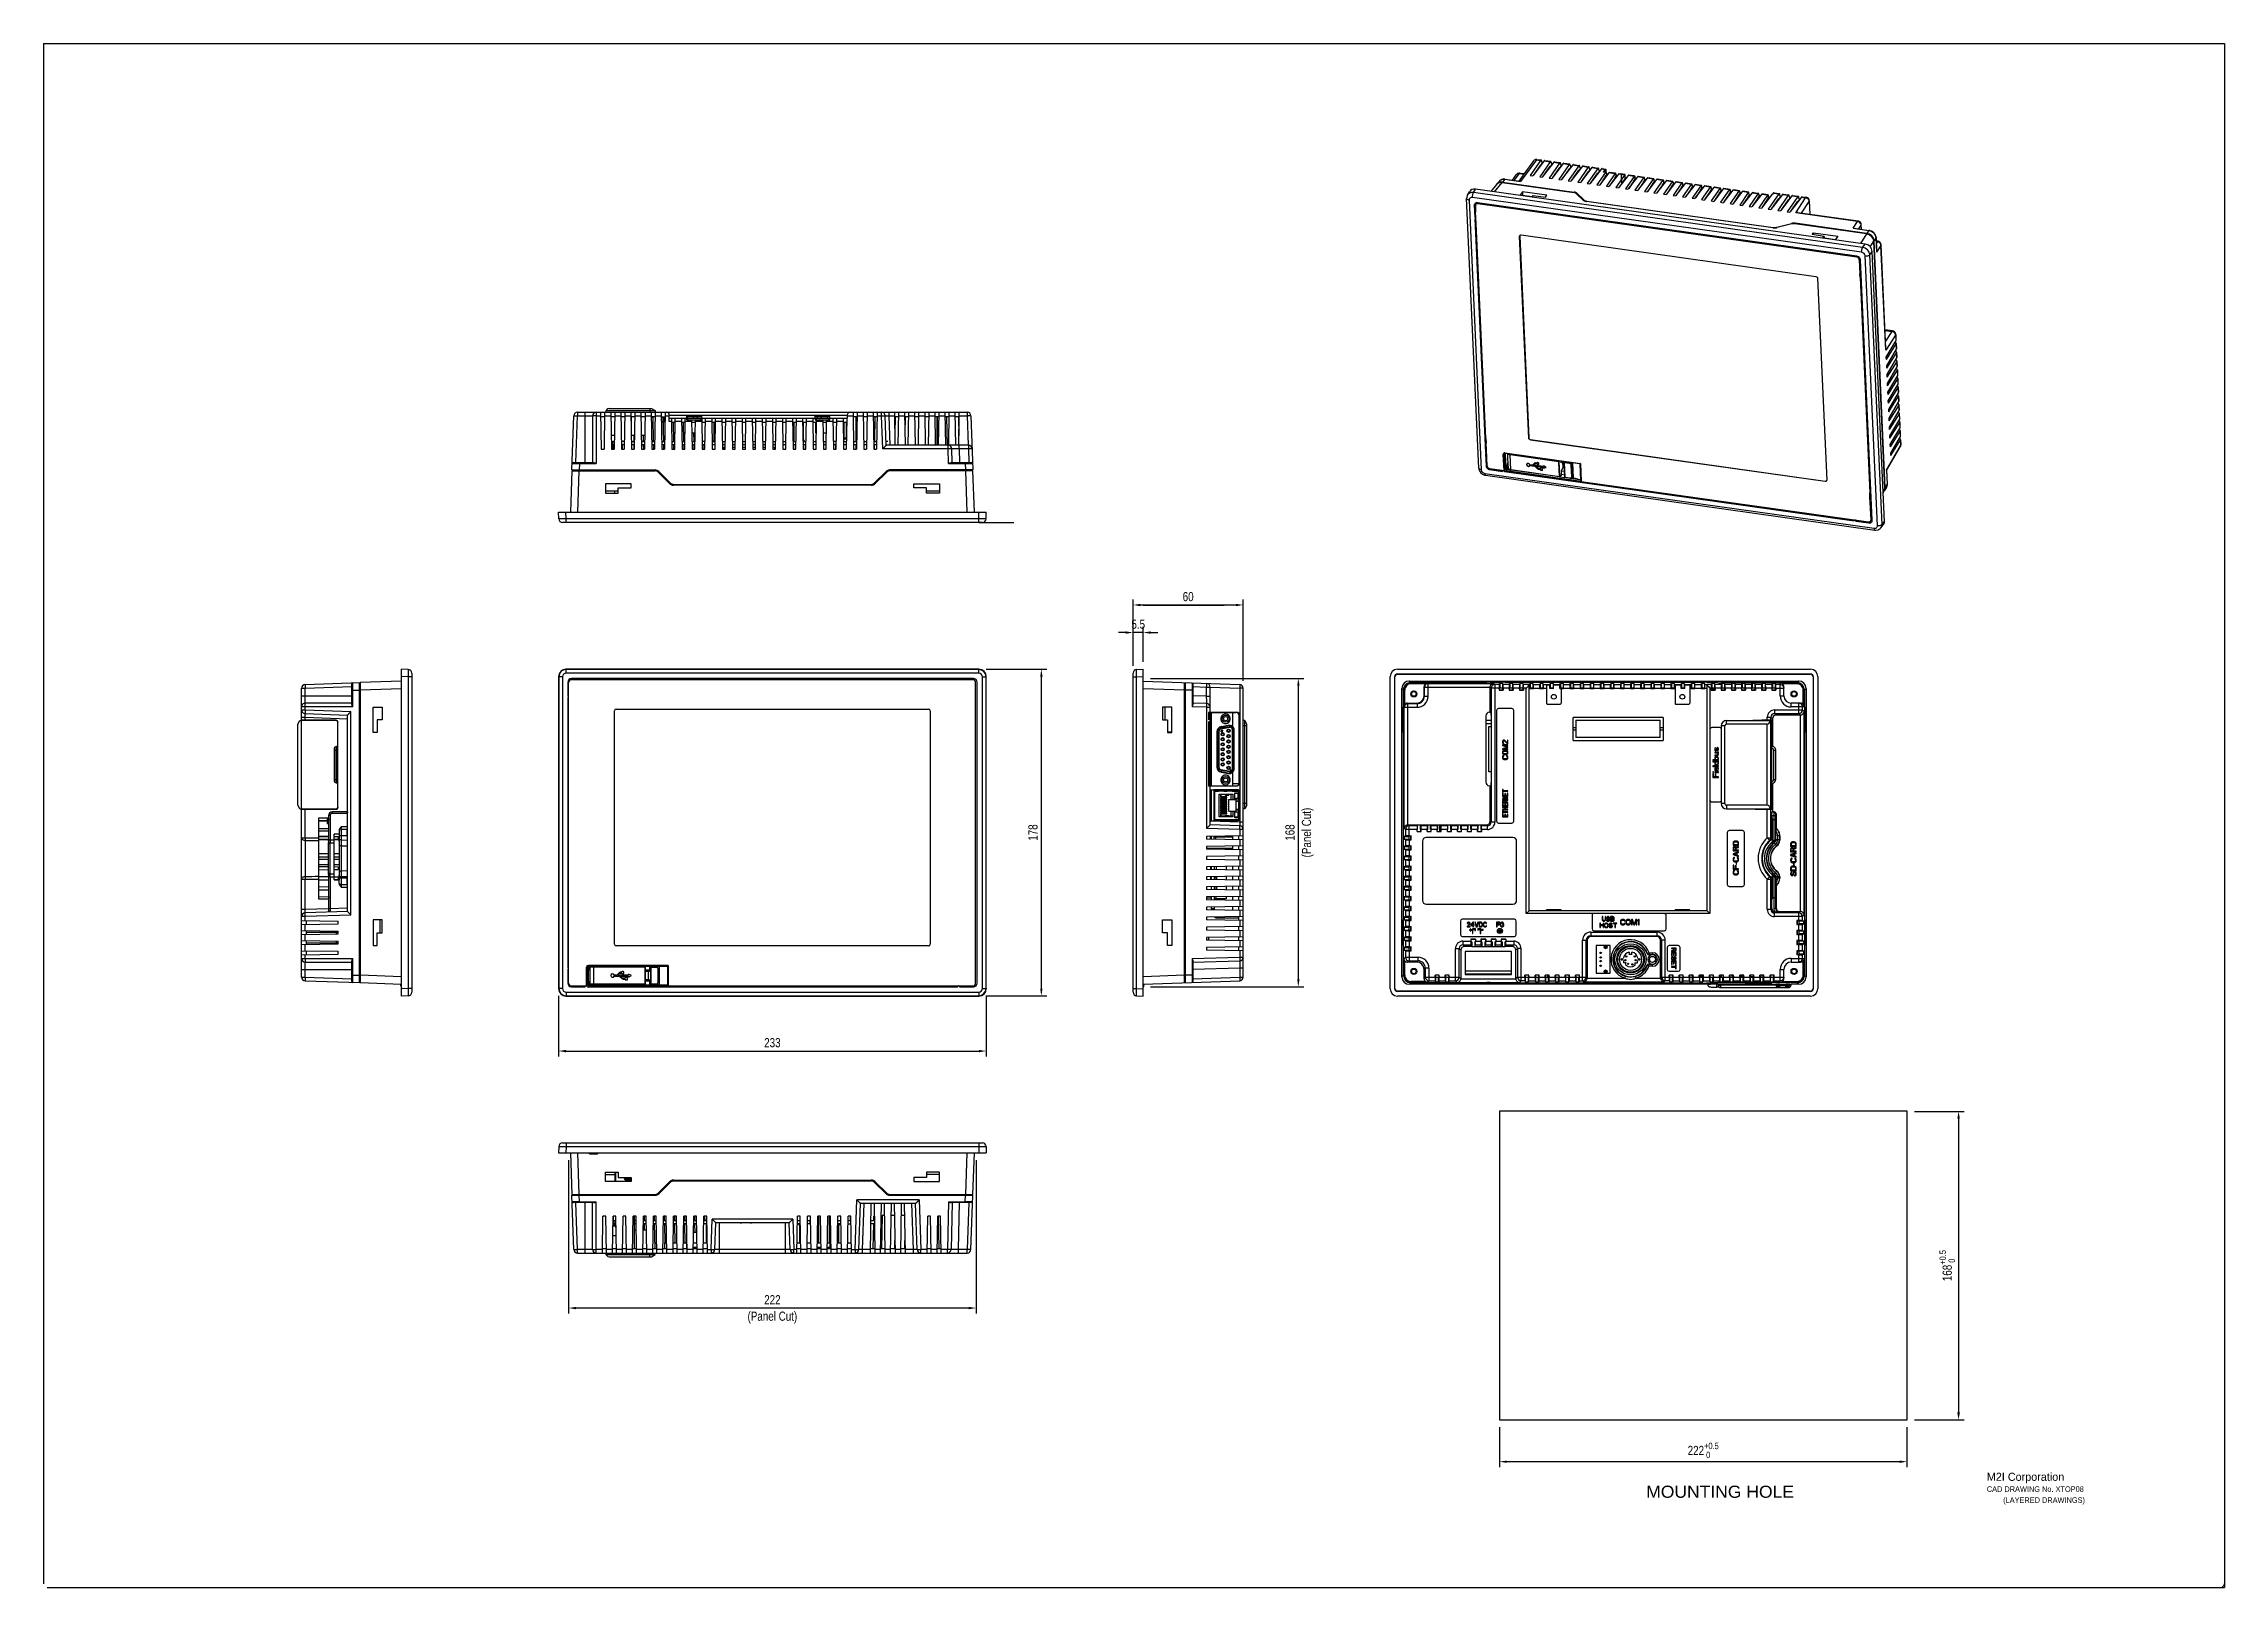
# Model space of a CAD drawing. Header units: millimetres. Extents: x -2 to 1186, y 0 to 841.
import ezdxf

# ---------------------------------------------------------------- set-up
doc = ezdxf.new("R2010")
doc.units = ezdxf.units.MM
doc.header["$LTSCALE"] = 65.395
doc.header["$PDMODE"] = 3
doc.header["$PDSIZE"] = 0.01
doc.layers.get('0').update_dxf_attribs({"linetype": 'CONTINUOUS'})
doc.layers.get('Defpoints').update_dxf_attribs({"linetype": 'CONTINUOUS'})
for name, color, linetype in [('11_COMPONENTS', 7, 'CONTINUOUS'), ('Z_OM_DIM', 4, 'CONTINUOUS'), ('Z_OM_MOUNT', 7, 'CONTINUOUS'), ('Z_OM_NOTE', 4, 'CONTINUOUS')]:
    doc.layers.add(name, color=color, linetype=linetype)
doc.styles.get("Standard").update_dxf_attribs({"font": 'NGULIM.TTF', "width": 0.8})
doc.dimstyles.get("Standard").update_dxf_attribs({"dimtxt": 5, "dimasz": 4, "dimexe": 3, "dimexo": 4, "dimgap": 2, "dimtad": 1, "dimdec": 3, "dimzin": 12, "dimdsep": 46, "dimtxsty": 'STANDARD', "dimcen": 0, "dimadec": 0, "dimazin": 1, "dimtp": 0.001, "dimtm": 0.001, "dimtfac": 1, "dimtdec": 3, "dimtofl": 0, "dimtmove": 0, "dimatfit": 3, "dimfxl": 1, "dimtolj": 1, "dimarcsym": 0})

msp = doc.modelspace()

# ---------------------------------------------------------------- texts
at = {"layer": 'Z_OM_NOTE', "color": 6}
for s, height, p in [('M2I Corporation', 4.4, (1056.5892, 58.0487)), ('CAD DRAWING No. XTOP08', 3, (1056.5892, 52.0487)), ('(LAYERED DRAWINGS)', 3, (1065.4736, 46.0487))]:
    msp.add_text(s, height=height, dxfattribs=at).set_placement(p)
at = {"layer": 'Z_OM_NOTE', "width": 1.08}
msp.add_text('MOUNTING HOLE', height=6.6, dxfattribs=at).set_placement((871.0351, 48.8123))

# ---------------------------------------------------------------- blocks, each defined once
blk = doc.blocks.new('*D0')
at = {"color": 0, "lineweight": -2}
for p, q in [((511.5, 500.2), (544.5, 500.2)), ((541.5, 496.2), (541.5, 326.2)), ((511.5, 322.2), (544.5, 322.2))]:
    blk.add_line(p, q, dxfattribs=at)
at = {"color": 0}
for points in [[(540.9, 496.2), (542.2, 496.2), (541.5, 500.2)], [(540.9, 326.2), (542.2, 326.2), (541.5, 322.2)]]:
    blk.add_solid(points, dxfattribs=at)
at = {"layer": 'Defpoints', "color": 0}
for p in [(507.5, 500.2), (507.5, 322.2), (541.5, 322.2)]:
    blk.add_point(p, dxfattribs=at)
at = {"color": 0, "insert": (537, 411.2), "char_height": 5, "attachment_point": 5, "rotation": 90}
blk.add_mtext('\\A1;178', dxfattribs=at)
blk = doc.blocks.new('*D1')
at = {"color": 0, "lineweight": -2}
for p, q in [((278.5, 322.2), (278.5, 289.2)), ((511.5, 322.2), (511.5, 289.2)), ((282.5, 292.2), (507.5, 292.2))]:
    blk.add_line(p, q, dxfattribs=at)
at = {"color": 0}
for points in [[(282.5, 292.8), (282.5, 291.5), (278.5, 292.2)], [(507.5, 292.8), (507.5, 291.5), (511.5, 292.2)]]:
    blk.add_solid(points, dxfattribs=at)
at = {"layer": 'Defpoints', "color": 0}
for p in [(278.5, 326.2), (511.5, 326.2), (511.5, 292.2)]:
    blk.add_point(p, dxfattribs=at)
at = {"color": 0, "insert": (395, 296.7), "char_height": 5, "attachment_point": 5}
blk.add_mtext('\\A1;233', dxfattribs=at)
blk = doc.blocks.new('*D2')
at = {"color": 0, "lineweight": -2}
for p, q in [((601, 495.2), (684.5, 495.2)), ((681.5, 491.2), (681.5, 331.2)), ((601, 327.2), (684.5, 327.2))]:
    blk.add_line(p, q, dxfattribs=at)
at = {"color": 0}
for points in [[(680.9, 491.2), (682.2, 491.2), (681.5, 495.2)], [(680.9, 331.2), (682.2, 331.2), (681.5, 327.2)]]:
    blk.add_solid(points, dxfattribs=at)
at = {"layer": 'Defpoints', "color": 0}
for p in [(597, 495.2), (597, 327.2), (681.5, 327.2)]:
    blk.add_point(p, dxfattribs=at)
at = {"color": 0, "char_height": 5, "attachment_point": 5, "rotation": 90}
for s, insert in [('\\A1;(Panel Cut)', (686.7, 411.2)), ('\\A1;168', (677, 411.2))]:
    blk.add_mtext(s, dxfattribs=dict(at, insert=insert))
blk = doc.blocks.new('*D3')
at = {"color": 0, "lineweight": -2}
for p, q in [((284, 232.7), (284, 149.2)), ((506, 232.7), (506, 149.2)), ((502, 152.2), (288, 152.2))]:
    blk.add_line(p, q, dxfattribs=at)
at = {"color": 0}
for points in [[(288, 152.8), (288, 151.5), (284, 152.2)], [(502, 152.8), (502, 151.5), (506, 152.2)]]:
    blk.add_solid(points, dxfattribs=at)
at = {"layer": 'Defpoints', "color": 0}
for p in [(284, 236.7), (506, 236.7), (284, 152.2)]:
    blk.add_point(p, dxfattribs=at)
at = {"color": 0, "char_height": 5, "attachment_point": 5}
for s, insert in [('\\A1;222', (395, 156.7)), ('\\A1;(Panel Cut)', (395, 147))]:
    blk.add_mtext(s, dxfattribs=dict(at, insert=insert))
blk = doc.blocks.new('*D4')
at = {"color": 0, "lineweight": -2}
for p, q in [((591.5, 502), (591.5, 523.2)), ((597, 504.2), (597, 523.2)), ((587.5, 520.2), (583.5, 520.2)), ((601, 520.2), (605, 520.2))]:
    blk.add_line(p, q, dxfattribs=at)
at = {"color": 0}
for points in [[(587.5, 520.8), (587.5, 519.5), (591.5, 520.2)], [(601, 520.8), (601, 519.5), (597, 520.2)]]:
    blk.add_solid(points, dxfattribs=at)
at = {"layer": 'Defpoints', "color": 0}
for p in [(591.5, 520.2), (597, 500.2), (591.5, 498)]:
    blk.add_point(p, dxfattribs=at)
at = {"color": 0, "insert": (594.3, 524.7), "char_height": 5, "attachment_point": 5}
blk.add_mtext('\\A1;5.5', dxfattribs=at)
blk = doc.blocks.new('*D5')
at = {"color": 0, "lineweight": -2}
for p, q in [((591.5, 502), (591.5, 538.2)), ((595.5, 535.2), (647.5, 535.2)), ((651.5, 493.8), (651.5, 538.2))]:
    blk.add_line(p, q, dxfattribs=at)
at = {"color": 0}
for points in [[(595.5, 535.8), (595.5, 534.5), (591.5, 535.2)], [(647.5, 535.8), (647.5, 534.5), (651.5, 535.2)]]:
    blk.add_solid(points, dxfattribs=at)
at = {"layer": 'Defpoints', "color": 0}
for p in [(651.5, 535.2), (591.5, 498), (651.5, 489.8)]:
    blk.add_point(p, dxfattribs=at)
at = {"color": 0, "insert": (621.5, 539.7), "char_height": 5, "attachment_point": 5}
blk.add_mtext('\\A1;60', dxfattribs=at)
blk = doc.blocks.new('SDADS')
at = {"layer": '11_COMPONENTS', "color": 7, "linetype": 'Continuous'}
for p, q in [((11893.2, 79), (11892.2, 79)), ((11892.2, 74), (11892.2, 38.9)), ((11893.2, 78.9), (11907.2, 78.9)), ((11903, 71.9), (11899.1, 71.2)), ((11899.3, 71.2), (11903.7, 72)), ((11903.7, 72), (11903.9, 70.8)), ((11909.2, 40.9), (11909.2, 76.9)), ((11896.8, 68.5), (11896.8, 49.2)), ((11897, 68.4), (11897, 49.4)), ((11897, 68.4), (11898.1, 68.4)), ((11897.7, 68.4), (11897.7, 49.4)), ((11898.1, 48.8), (11898.1, 69)), ((11899, 70), (11904.1, 70.9)), ((11899.2, 69.4), (11899.2, 69)), ((11899.2, 69), (11899.3, 69)), ((11899.5, 70.1), (11899.3, 71.2)), ((11899.3, 69), (11899.3, 69.3)), ((11903.8, 71.2), (11899.4, 70.4)), ((11899.4, 68.8), (11899.4, 68.8)), ((11899.5, 68.7), (11899.5, 68.8)), ((11899.5, 68.8), (11899.9, 68.8)), ((11899.8, 68.7), (11899.6, 68.7)), ((11899.7, 69.3), (11899.7, 69.4)), ((11899.8, 68.7), (11899.8, 68.4)), ((11899.8, 68.4), (11899.9, 68.4)), ((11899.9, 68.4), (11899.9, 68.8)), ((11905.2, 69.9), (11905.2, 47.9)), ((11905.2, 69.7), (11906.3, 69.7)), ((11905.6, 69.7), (11905.6, 48.1)), ((11906.3, 48.5), (11906.3, 69.2)), ((11898.1, 49.4), (11897, 49.4)), ((11904.1, 46.9), (11899, 47.8)), ((11899.3, 46.6), (11899.5, 47.8)), ((11903.9, 47.6), (11903.9, 47.6)), ((11903.9, 47.6), (11904.6, 47.6)), ((11904.5, 47.6), (11903.9, 47.6)), ((11904.5, 47.8), (11904.4, 47.8)), ((11904.6, 47.6), (11904.6, 47.6)), ((11906.3, 48.1), (11905.2, 48.1)), ((11907.2, 38.9), (11892.2, 38.9)), ((11895.1, 36.8), (11895.1, 20)), ((11908.7, 36.8), (11895.1, 36.8)), ((11895.4, 36.3), (11898.2, 36.3)), ((11895.4, 35.4), (11895.4, 36)), ((11895.7, 20.4), (11895.7, 36.3)), ((11897.8, 36), (11895.7, 36)), ((11897.8, 36.1), (11897.8, 36.3)), ((11900.6, 36.1), (11897.8, 36.1)), ((11897.8, 36), (11897.8, 36.1)), ((11898.2, 36.8), (11898.2, 36.1)), ((11900.2, 36.5), (11898.2, 36.5)), ((11899.1, 46.4), (11903, 45.7)), ((11903.7, 45.8), (11899.3, 46.6)), ((11903.8, 46.6), (11899.4, 47.4)), ((11900.2, 36.1), (11900.2, 36.8)), ((11900.2, 36.3), (11902.8, 36.3)), ((11900.6, 36.3), (11900.6, 36.1)), ((11900.6, 36.1), (11900.6, 36)), ((11902.4, 36), (11900.6, 36)), ((11902.4, 36.1), (11902.4, 36.3)), ((11905.2, 36.1), (11902.4, 36.1)), ((11902.4, 36), (11902.4, 36.1)), ((11902.8, 36.8), (11902.8, 36.1)), ((11904.8, 36.5), (11902.8, 36.5)), ((11903.9, 47), (11903.7, 45.8)), ((11903.8, 46.6), (11904.1, 46.6)), ((11904.8, 36.1), (11904.8, 36.8)), ((11904.8, 36.3), (11908.7, 36.3)), ((11905.2, 36.3), (11905.2, 36)), ((11908.7, 36), (11905.2, 36)), ((11908.7, 36.8), (11908.7, 20)), ((11895.4, 35.4), (11895.7, 35.4)), ((11895.7, 35.4), (11895.4, 35.4)), ((11895.4, 34.9), (11895.7, 34.9)), ((11895.4, 22.6), (11895.4, 34.1)), ((11895.7, 34.1), (11895.4, 34.1)), ((11898.1, 22.1), (11898.1, 34.5)), ((11898.1, 34.5), (11905.6, 34.5)), ((11901.3, 34.3), (11898.9, 34.3)), ((11898.9, 34.3), (11898.9, 22.4)), ((11902.2, 33), (11898.9, 33)), ((11898.9, 32.6), (11902.2, 32.6)), ((11902.2, 31.7), (11898.9, 31.7)), ((11898.9, 31.3), (11902.2, 31.3)), ((11902.2, 30.4), (11898.9, 30.4)), ((11898.9, 30), (11902.2, 30)), ((11902.2, 29.2), (11898.9, 29.2)), ((11898.9, 28.8), (11902.2, 28.8)), ((11902.2, 27.9), (11898.9, 27.9)), ((11898.9, 27.5), (11902.2, 27.5)), ((11902.2, 26.6), (11898.9, 26.6)), ((11898.9, 26.2), (11902.2, 26.2)), ((11902.2, 25.4), (11898.9, 25.4)), ((11898.9, 25), (11902.2, 25)), ((11902.2, 24.1), (11898.9, 24.1)), ((11899, 33), (11899, 34.3)), ((11902.2, 33), (11899, 33)), ((11902.2, 32.5), (11899, 32.5)), ((11899, 31.8), (11899, 32.5)), ((11902.2, 31.8), (11899, 31.8)), ((11902.2, 31.3), (11899, 31.3)), ((11899, 30.5), (11899, 31.3)), ((11902.2, 30.5), (11899, 30.5)), ((11902.2, 30), (11899, 30)), ((11899, 29.2), (11899, 30)), ((11902.2, 29.2), (11899, 29.2)), ((11902.2, 28.7), (11899, 28.7)), ((11899, 28), (11899, 28.7)), ((11902.2, 28), (11899, 28)), ((11902.2, 27.5), (11899, 27.5)), ((11899, 26.7), (11899, 27.5)), ((11902.2, 26.7), (11899, 26.7)), ((11902.2, 26.2), (11899, 26.2)), ((11899, 25.4), (11899, 26.2)), ((11902.2, 25.4), (11899, 25.4)), ((11902.2, 24.9), (11899, 24.9)), ((11899, 24.2), (11899, 24.9)), ((11902.2, 24.2), (11899, 24.2)), ((11900.8, 34.3), (11900.8, 34.5)), ((11901.3, 34.5), (11901.3, 33.9)), ((11903.4, 34.2), (11901.3, 34.2)), ((11901.3, 33.9), (11903.4, 33.9)), ((11901.3, 33.9), (11903.4, 33.9)), ((11902.2, 32.5), (11902.2, 33)), ((11902.2, 31.3), (11902.2, 31.8)), ((11902.2, 30), (11902.2, 30.5)), ((11902.2, 28.7), (11902.2, 29.2)), ((11902.2, 27.5), (11902.2, 28)), ((11902.2, 26.2), (11902.2, 26.7)), ((11902.2, 24.9), (11902.2, 25.4)), ((11902.2, 23.6), (11902.2, 24.2)), ((11903.4, 33.9), (11903.4, 34.5)), ((11905.6, 34.3), (11903.4, 34.3)), ((11903.4, 31.5), (11907.4, 31.5)), ((11903.4, 25.2), (11903.4, 31.5)), ((11903.4, 25.2), (11907.4, 25.2)), ((11903.9, 34.5), (11903.9, 34.3)), ((11904.6, 31.5), (11904.6, 34.3)), ((11904.6, 22.4), (11904.6, 25.2)), ((11905.6, 34.5), (11905.6, 31.7)), ((11905.6, 31.7), (11907.4, 31.7)), ((11907.4, 25), (11905.6, 25)), ((11905.6, 25), (11905.6, 22.1)), ((11905.8, 31.7), (11905.8, 31.5)), ((11905.8, 25.2), (11905.8, 25)), ((11908.5, 35), (11906.4, 35)), ((11906.4, 35), (11906.4, 32)), ((11908.4, 34.8), (11906.4, 34.8)), ((11908.4, 32.1), (11906.4, 32.1)), ((11906.4, 32), (11908.5, 32)), ((11908.5, 24.7), (11906.4, 24.7)), ((11906.4, 24.7), (11906.4, 21.7)), ((11908.4, 24.6), (11906.4, 24.6)), ((11907.4, 25), (11907.4, 31.7)), ((11908.7, 30.7), (11907.4, 30.7)), ((11908.7, 30.5), (11907.4, 30.5)), ((11908.7, 26.2), (11907.4, 26.2)), ((11907.4, 25.9), (11908.7, 25.9)), ((11908.4, 32), (11908.4, 35)), ((11908.4, 21.7), (11908.4, 24.7)), ((11908.5, 32), (11908.5, 35)), ((11908.5, 21.7), (11908.5, 24.7)), ((11895.4, 22.6), (11895.7, 22.6)), ((11895.4, 21.8), (11895.7, 21.8)), ((11895.4, 21.3), (11895.7, 21.3)), ((11895.4, 21.3), (11895.7, 21.3)), ((11895.4, 20.7), (11895.4, 21.3)), ((11895.4, 20.4), (11898.2, 20.4)), ((11895.7, 20.7), (11897.8, 20.7)), ((11897.8, 20.4), (11897.8, 20.7)), ((11897.8, 20.6), (11900.6, 20.6)), ((11905.6, 22.1), (11898.1, 22.1)), ((11898.2, 20.6), (11898.2, 20)), ((11900.2, 20.2), (11898.2, 20.2)), ((11898.9, 23.7), (11902.2, 23.7)), ((11901.3, 22.4), (11898.9, 22.4)), ((11902.2, 23.6), (11899, 23.6)), ((11899, 22.4), (11899, 23.6)), ((11900.2, 20), (11900.2, 20.6)), ((11902.8, 20.4), (11900.2, 20.4)), ((11902.8, 20.1), (11900.2, 20.1)), ((11900.6, 20.7), (11902.4, 20.7)), ((11900.6, 20.7), (11900.6, 20.6)), ((11900.6, 20.6), (11900.6, 20.4)), ((11900.8, 22.1), (11900.8, 22.4)), ((11901.3, 22.8), (11903.4, 22.8)), ((11901.3, 22.8), (11901.3, 22.1)), ((11903.4, 22.7), (11901.3, 22.7)), ((11901.3, 22.5), (11903.4, 22.5)), ((11902.4, 20.6), (11902.4, 20.7)), ((11902.4, 20.6), (11905.2, 20.6)), ((11902.4, 20.4), (11902.4, 20.6)), ((11902.8, 20.6), (11902.8, 20)), ((11904.8, 20.2), (11902.8, 20.2)), ((11903.4, 22.1), (11903.4, 22.8)), ((11905.6, 22.4), (11903.4, 22.4)), ((11903.9, 22.4), (11903.9, 22.1)), ((11904.8, 20), (11904.8, 20.6)), ((11908.7, 20.4), (11904.8, 20.4)), ((11908.7, 20.1), (11904.8, 20.1)), ((11905.2, 20.7), (11908.7, 20.7)), ((11905.2, 20.4), (11905.2, 20.7)), ((11908.4, 21.9), (11906.4, 21.9)), ((11906.4, 21.7), (11908.5, 21.7))]:
    blk.add_line(p, q, dxfattribs=at)
at = {"layer": '11_COMPONENTS', "color": 4, "linetype": 'Continuous', "const_width": 0.0214}
for points in [[(11895.4, 36), (11895.4, 36.8)], [(11895.4, 34.1), (11895.4, 35.4)], [(11895.4, 21.3), (11895.4, 22.6)], [(11895.4, 20), (11895.4, 20.7)]]:
    blk.add_lwpolyline(points, dxfattribs=at)
at = {"layer": '11_COMPONENTS', "color": 7, "linetype": 'Continuous'}
for centre, radius in [((11901.6, 75.6), 1.91), ((11901.6, 75.6), 1.09), ((11900, 67.1), 0.889), ((11900, 64.4), 0.889), ((11900, 61.6), 0.889), ((11900, 58.9), 0.889), ((11900, 67.1), 0.635), ((11900, 64.4), 0.635), ((11900, 61.6), 0.635), ((11900, 58.9), 0.635), ((11903.2, 69), 0.889), ((11903.2, 66.1), 0.889), ((11903.2, 63.2), 0.889), ((11903.2, 60.3), 0.889), ((11903.2, 69), 0.635), ((11903.2, 66.1), 0.635), ((11903.2, 63.2), 0.635), ((11903.2, 60.3), 0.635), ((11900, 56.2), 0.889), ((11900, 53.4), 0.889), ((11900, 50.7), 0.889), ((11900, 56.2), 0.635), ((11900, 53.4), 0.635), ((11900, 50.7), 0.635), ((11903.2, 57.5), 0.889), ((11903.2, 54.6), 0.889), ((11903.2, 51.7), 0.889), ((11903.2, 48.8), 0.889), ((11903.2, 57.5), 0.635), ((11903.2, 54.6), 0.635), ((11903.2, 51.7), 0.635), ((11903.2, 48.8), 0.635), ((11901.6, 42.2), 1.91), ((11901.6, 42.2), 1.09)]:
    blk.add_circle(centre, radius, dxfattribs=at)
for centre, radius, start, end in [((11903.5, 69.2), 2.8, 0, 100), ((11907.2, 76.9), 2, 0, 90), ((11899.6, 68.5), 2.8, 100, 180), ((11899.8, 68.4), 2.79, 100, 180), ((11899.8, 68.4), 2.03, 100, 180), ((11899.1, 69), 1.02, 100, 180), ((11904.1, 69.7), 1.52, 0, 100), ((11904.2, 69.9), 1.02, 0, 100), ((11899.6, 49.2), 2.8, 180, 260), ((11899.8, 49.4), 2.79, 180, 260), ((11899.8, 49.4), 2.03, 180, 260), ((11899.1, 48.8), 1.02, 180, 260), ((11903.5, 48.5), 2.8, 260, 0), ((11904.1, 48.1), 1.52, 260, 0), ((11904.2, 47.9), 1.02, 260, 0), ((11895.7, 36), 0.254, 90, 180), ((11904.1, 48.1), 2.29, 260, 276.1886), ((11907.2, 40.9), 2, 270, 0), ((11895.7, 20.7), 0.254, 180, 270)]:
    blk.add_arc(centre, radius, start, end, dxfattribs=at)
for centre in [(11901.5, 75.5), (11901.5, 42.2)]:
    blk.add_ellipse(centre, major_axis=(-2.6, 0), ratio=0.999391, start_param=1.587996, end_param=4.695189, dxfattribs=at)
for points, knots in [([(11892.2, 79), (11892.2, 78.7), (11892.2, 78.2), (11892.2, 77.4), (11892.2, 76.8), (11892.2, 76.2), (11892.2, 75.9), (11892.2, 75.6), (11892.2, 75.4), (11892.2, 75.3), (11892.2, 75.1), (11892.2, 75.1), (11892.2, 75), (11892.2, 75), (11892.2, 75), (11892.2, 75), (11892.2, 75)], [0, 0, 0, 0, 0.195044, 0.382647, 0.555577, 0.707156, 0.773071, 0.831532, 0.881977, 0.923918, 0.956955, 0.980774, 0.989154, 0.995155, 0.998765, 1, 1, 1, 1]), ([(11901.6, 78.1), (11901.2, 78.1), (11900.6, 78), (11899.7, 77.4), (11899.1, 76.5), (11898.9, 75.5), (11899.1, 74.5), (11899.7, 73.6), (11900.6, 73), (11901.2, 72.9), (11901.6, 72.9)], [0, 0, 0, 0, 0.124968, 0.249951, 0.374965, 0.5, 0.625035, 0.750049, 0.875032, 1, 1, 1, 1]), ([(11901.6, 72.9), (11901.9, 72.9), (11902.6, 73), (11903.5, 73.6), (11904, 74.5), (11904.2, 75.5), (11904, 76.5), (11903.5, 77.4), (11902.6, 78), (11901.9, 78.1), (11901.6, 78.1)], [0, 0, 0, 0, 0.124968, 0.249951, 0.374965, 0.5, 0.625035, 0.750049, 0.875032, 1, 1, 1, 1]), ([(11899.2, 69.4), (11899.2, 69.4), (11899.3, 69.4), (11899.3, 69.4), (11899.3, 69.4), (11899.3, 69.4), (11899.4, 69.4), (11899.4, 69.4), (11899.4, 69.3), (11899.4, 69.3), (11899.4, 69.3), (11899.4, 69.3), (11899.4, 69.3), (11899.4, 69.3), (11899.4, 69.3)], [0, 0, 0, 0, 0.100388, 0.204407, 0.310686, 0.422157, 0.480685, 0.543238, 0.6095, 0.679555, 0.753841, 0.831641, 0.913813, 1, 1, 1, 1]), ([(11899.2, 69.4), (11899.2, 69.4), (11899.2, 69.4), (11899.2, 69.4), (11899.2, 69.4), (11899.2, 69.4), (11899.2, 69.4)], [0, 0, 0, 0, 0.252643, 0.50444, 0.750407, 1, 1, 1, 1]), ([(11899.4, 68.8), (11899.4, 68.8), (11899.4, 68.8), (11899.3, 68.7), (11899.3, 68.7), (11899.3, 68.7), (11899.3, 68.7), (11899.3, 68.7), (11899.3, 68.7), (11899.3, 68.7), (11899.3, 68.7), (11899.3, 68.7), (11899.3, 68.7), (11899.3, 68.7), (11899.3, 68.7), (11899.2, 68.6), (11899.2, 68.6), (11899.2, 68.6), (11899.2, 68.6)], [0, 0, 0, 0, 0.077361, 0.15048, 0.219977, 0.286681, 0.349678, 0.41068, 0.469427, 0.526756, 0.583142, 0.638824, 0.695263, 0.752696, 0.810849, 0.871356, 0.934436, 1, 1, 1, 1]), ([(11899.2, 68.6), (11899.2, 68.6), (11899.2, 68.6), (11899.2, 68.7), (11899.2, 68.7), (11899.2, 68.7), (11899.2, 68.7), (11899.2, 68.7), (11899.2, 68.8), (11899.2, 68.8), (11899.2, 68.8), (11899.2, 68.8), (11899.3, 68.8), (11899.3, 68.8), (11899.3, 68.8), (11899.3, 68.8), (11899.3, 68.8), (11899.4, 68.8), (11899.4, 68.8)], [0, 0, 0, 0, 0.069298, 0.135561, 0.199671, 0.261716, 0.322662, 0.382907, 0.443032, 0.503501, 0.563724, 0.62398, 0.683629, 0.743848, 0.805192, 0.867649, 0.932778, 1, 1, 1, 1]), ([(11899.3, 68.4), (11899.2, 68.4), (11899.2, 68.4), (11899.2, 68.5), (11899.2, 68.5), (11899.2, 68.5), (11899.2, 68.5), (11899.2, 68.6), (11899.2, 68.6), (11899.2, 68.6), (11899.2, 68.6)], [0, 0, 0, 0, 0.127893, 0.251579, 0.372793, 0.492778, 0.61359, 0.737809, 0.86618, 1, 1, 1, 1]), ([(11899.2, 68.6), (11899.2, 68.6), (11899.2, 68.6), (11899.2, 68.6), (11899.3, 68.6), (11899.3, 68.6), (11899.3, 68.5), (11899.3, 68.5), (11899.3, 68.5), (11899.3, 68.5), (11899.3, 68.5), (11899.3, 68.5), (11899.3, 68.5), (11899.3, 68.5), (11899.4, 68.5), (11899.4, 68.5), (11899.4, 68.5), (11899.4, 68.5), (11899.4, 68.5)], [0, 0, 0, 0, 0.065801, 0.128677, 0.188676, 0.247598, 0.304849, 0.361786, 0.419523, 0.478682, 0.53877, 0.598799, 0.660184, 0.722952, 0.787993, 0.855404, 0.926153, 1, 1, 1, 1]), ([(11899.4, 69.2), (11899.4, 69.2), (11899.4, 69.2), (11899.4, 69.2), (11899.4, 69.2), (11899.3, 69.2), (11899.3, 69.2), (11899.3, 69.3), (11899.3, 69.3), (11899.3, 69.3), (11899.3, 69.3), (11899.3, 69.3), (11899.3, 69.3)], [0, 0, 0, 0, 0.1242, 0.23683, 0.339495, 0.431254, 0.511455, 0.581223, 0.640495, 0.688308, 0.850333, 1, 1, 1, 1]), ([(11899.4, 68.4), (11899.4, 68.4), (11899.4, 68.4), (11899.4, 68.4), (11899.4, 68.4), (11899.3, 68.4), (11899.3, 68.4), (11899.3, 68.4), (11899.3, 68.4), (11899.3, 68.4), (11899.3, 68.4)], [0, 0, 0, 0, 0.132462, 0.26165, 0.387547, 0.510782, 0.632675, 0.75466, 0.876523, 1, 1, 1, 1]), ([(11899.4, 69.3), (11899.5, 69.2), (11899.5, 69.2), (11899.5, 69.2), (11899.5, 69.2), (11899.5, 69.2), (11899.6, 69.1), (11899.6, 69.1), (11899.6, 69.1), (11899.6, 69.1), (11899.6, 69.1), (11899.6, 69.1), (11899.6, 69.1), (11899.7, 69.1), (11899.7, 69.1), (11899.7, 69.1), (11899.7, 69.1), (11899.7, 69.1), (11899.7, 69.1)], [0, 0, 0, 0, 0.11141, 0.214526, 0.309417, 0.396087, 0.474284, 0.544374, 0.60642, 0.660582, 0.709794, 0.756451, 0.800767, 0.843168, 0.884295, 0.923885, 0.962359, 1, 1, 1, 1]), ([(11899.7, 69), (11899.7, 69), (11899.7, 69), (11899.7, 69), (11899.6, 69), (11899.6, 69), (11899.6, 69), (11899.6, 69), (11899.6, 69), (11899.5, 69), (11899.5, 69), (11899.5, 69.1), (11899.5, 69.1), (11899.5, 69.1), (11899.5, 69.1), (11899.4, 69.1), (11899.4, 69.1), (11899.4, 69.2), (11899.4, 69.2)], [0, 0, 0, 0, 0.057945, 0.116018, 0.174826, 0.234683, 0.296827, 0.364061, 0.436192, 0.51426, 0.556976, 0.604856, 0.657675, 0.715751, 0.77884, 0.847501, 0.921228, 1, 1, 1, 1]), ([(11899.7, 68.6), (11899.7, 68.6), (11899.7, 68.6), (11899.7, 68.5), (11899.7, 68.5), (11899.6, 68.5), (11899.6, 68.5), (11899.6, 68.5), (11899.6, 68.5), (11899.6, 68.4), (11899.6, 68.4), (11899.6, 68.4), (11899.5, 68.4), (11899.5, 68.4), (11899.5, 68.4), (11899.5, 68.4), (11899.5, 68.4), (11899.4, 68.4), (11899.4, 68.4)], [0, 0, 0, 0, 0.061997, 0.122088, 0.181375, 0.239508, 0.297836, 0.35688, 0.417282, 0.47964, 0.5425, 0.604962, 0.666991, 0.730216, 0.794173, 0.860458, 0.928578, 1, 1, 1, 1]), ([(11899.4, 68.5), (11899.4, 68.5), (11899.4, 68.5), (11899.5, 68.5), (11899.5, 68.5), (11899.5, 68.5), (11899.5, 68.5), (11899.5, 68.5), (11899.5, 68.5), (11899.5, 68.5), (11899.5, 68.5), (11899.6, 68.5), (11899.6, 68.5), (11899.6, 68.6), (11899.6, 68.6), (11899.6, 68.6), (11899.6, 68.6), (11899.6, 68.6), (11899.6, 68.6)], [0, 0, 0, 0, 0.072866, 0.141887, 0.207453, 0.270438, 0.331641, 0.390108, 0.448069, 0.505503, 0.562488, 0.619084, 0.676416, 0.735452, 0.796241, 0.860406, 0.928305, 1, 1, 1, 1]), ([(11899.6, 68.6), (11899.6, 68.6), (11899.6, 68.6), (11899.6, 68.7), (11899.6, 68.7), (11899.6, 68.7), (11899.6, 68.7), (11899.5, 68.7), (11899.5, 68.7), (11899.5, 68.7), (11899.5, 68.7)], [0, 0, 0, 0, 0.14786, 0.283561, 0.412369, 0.534236, 0.652692, 0.768663, 0.883652, 1, 1, 1, 1]), ([(11899.6, 68.7), (11899.6, 68.7), (11899.6, 68.7), (11899.6, 68.7), (11899.6, 68.7), (11899.7, 68.7), (11899.7, 68.6), (11899.7, 68.6), (11899.7, 68.6), (11899.7, 68.6), (11899.7, 68.6)], [0, 0, 0, 0, 0.136729, 0.268515, 0.395529, 0.52, 0.640496, 0.761236, 0.880107, 1, 1, 1, 1]), ([(11899.7, 69.4), (11899.7, 69.4), (11899.7, 69.4), (11899.8, 69.4), (11899.8, 69.4), (11899.8, 69.4), (11899.8, 69.4), (11899.8, 69.4), (11899.8, 69.4), (11899.9, 69.4), (11899.9, 69.3), (11899.9, 69.3), (11899.9, 69.3), (11899.9, 69.3), (11899.9, 69.3), (11899.9, 69.2), (11899.9, 69.2), (11899.9, 69.2), (11899.9, 69.2)], [0, 0, 0, 0, 0.070675, 0.137493, 0.201473, 0.262869, 0.32255, 0.380737, 0.43822, 0.495487, 0.553484, 0.611346, 0.670644, 0.731587, 0.794183, 0.859445, 0.928208, 1, 1, 1, 1]), ([(11899.8, 69.2), (11899.8, 69.2), (11899.8, 69.2), (11899.8, 69.2), (11899.8, 69.2), (11899.8, 69.3), (11899.8, 69.3), (11899.8, 69.3), (11899.8, 69.3), (11899.8, 69.3), (11899.8, 69.3), (11899.8, 69.3), (11899.8, 69.3), (11899.7, 69.3), (11899.7, 69.3), (11899.7, 69.3), (11899.7, 69.3), (11899.7, 69.3), (11899.7, 69.3)], [0, 0, 0, 0, 0.070696, 0.138358, 0.20337, 0.2657, 0.327256, 0.386512, 0.445858, 0.505173, 0.56378, 0.622343, 0.680824, 0.739795, 0.800801, 0.864239, 0.930631, 1, 1, 1, 1]), ([(11899.9, 69.2), (11899.9, 69.2), (11899.9, 69.2), (11899.9, 69.1), (11899.9, 69.1), (11899.9, 69.1), (11899.9, 69.1), (11899.9, 69.1), (11899.9, 69), (11899.9, 69), (11899.8, 69), (11899.8, 69), (11899.8, 69), (11899.8, 69), (11899.8, 69), (11899.7, 69), (11899.7, 69), (11899.7, 69), (11899.7, 69)], [0, 0, 0, 0, 0.074712, 0.145539, 0.213339, 0.278615, 0.342094, 0.40389, 0.465063, 0.526577, 0.587328, 0.64638, 0.704345, 0.761672, 0.819418, 0.878039, 0.937796, 1, 1, 1, 1]), ([(11899.7, 69.1), (11899.7, 69.1), (11899.7, 69.1), (11899.7, 69.1), (11899.7, 69.1), (11899.8, 69.1), (11899.8, 69.1), (11899.8, 69.1), (11899.8, 69.1), (11899.8, 69.1), (11899.8, 69.1), (11899.8, 69.1), (11899.8, 69.1), (11899.8, 69.1), (11899.8, 69.2), (11899.8, 69.2), (11899.8, 69.2), (11899.8, 69.2), (11899.8, 69.2)], [0, 0, 0, 0, 0.061762, 0.121174, 0.179421, 0.236843, 0.294322, 0.353191, 0.412721, 0.474522, 0.537057, 0.599591, 0.662367, 0.725246, 0.790316, 0.857724, 0.927232, 1, 1, 1, 1]), ([(11904.5, 47.6), (11904.5, 47.7), (11904.5, 47.7), (11904.4, 47.7), (11904.4, 47.7), (11904.4, 47.7), (11904.4, 47.8), (11904.4, 47.8), (11904.4, 47.8), (11904.4, 47.8), (11904.4, 47.8)], [0, 0, 0, 0, 0.11167, 0.232094, 0.362743, 0.502558, 0.641525, 0.771098, 0.890162, 1, 1, 1, 1]), ([(11904.5, 47.8), (11904.5, 47.8), (11904.5, 47.8), (11904.5, 47.8), (11904.5, 47.7), (11904.5, 47.7), (11904.6, 47.7), (11904.6, 47.6), (11904.6, 47.6), (11904.6, 47.6), (11904.6, 47.6)], [0, 0, 0, 0, 0.142657, 0.281169, 0.416977, 0.550852, 0.678364, 0.795032, 0.901998, 1, 1, 1, 1]), ([(11901.6, 44.8), (11901.2, 44.8), (11900.6, 44.6), (11899.7, 44.1), (11899.1, 43.2), (11898.9, 42.2), (11899.1, 41.2), (11899.7, 40.3), (11900.6, 39.7), (11901.2, 39.6), (11901.6, 39.6)], [0, 0, 0, 0, 0.124968, 0.249951, 0.374965, 0.5, 0.625035, 0.750049, 0.875032, 1, 1, 1, 1]), ([(11901.6, 39.6), (11901.9, 39.6), (11902.6, 39.7), (11903.5, 40.3), (11904, 41.2), (11904.2, 42.2), (11904, 43.2), (11903.5, 44.1), (11902.6, 44.6), (11901.9, 44.8), (11901.6, 44.8)], [0, 0, 0, 0, 0.124968, 0.249951, 0.374965, 0.5, 0.625035, 0.750049, 0.875032, 1, 1, 1, 1])]:
    blk.add_open_spline(points, degree=3, knots=knots, dxfattribs=at)
blk = doc.blocks.new('*D11')
at = {"layer": 'Defpoints', "color": 0}
for p in [(791.1, 91.3), (1013.1, 91.3), (1013.1, 68.5)]:
    blk.add_point(p, dxfattribs=at)
at = {"layer": 'Z_OM_DIM', "color": 0, "lineweight": -2}
for p, q in [((791.1, 87.3), (791.1, 65.5)), ((1013.1, 87.3), (1013.1, 65.5)), ((795.1, 68.5), (1009.1, 68.5))]:
    blk.add_line(p, q, dxfattribs=at)
at = {"layer": 'Z_OM_DIM', "color": 0}
for points in [[(795.1, 69.1), (795.1, 67.8), (791.1, 68.5)], [(1009.1, 69.1), (1009.1, 67.8), (1013.1, 68.5)]]:
    blk.add_solid(points, dxfattribs=at)
at = {"layer": 'Z_OM_DIM', "color": 0, "insert": (902.1, 74.6), "char_height": 5, "attachment_point": 5}
blk.add_mtext('\\A1;\\A1;222{\\H0.7x;\\S+0.5^  0;}', dxfattribs=at)
blk = doc.blocks.new('*D12')
at = {"layer": 'Defpoints', "color": 0}
for p in [(1013.1, 259.3), (1013.1, 91.3), (1041.2, 91.3)]:
    blk.add_point(p, dxfattribs=at)
at = {"layer": 'Z_OM_DIM', "color": 0, "lineweight": -2}
for p, q in [((1017.1, 259.3), (1044.2, 259.3)), ((1041.2, 255.3), (1041.2, 95.3)), ((1017.1, 91.3), (1044.2, 91.3))]:
    blk.add_line(p, q, dxfattribs=at)
at = {"layer": 'Z_OM_DIM', "color": 0}
for points in [[(1040.5, 255.3), (1041.9, 255.3), (1041.2, 259.3)], [(1040.5, 95.3), (1041.9, 95.3), (1041.2, 91.3)]]:
    blk.add_solid(points, dxfattribs=at)
at = {"layer": 'Z_OM_DIM', "color": 0, "insert": (1035, 175.3), "char_height": 5, "attachment_point": 5, "rotation": 90}
blk.add_mtext('\\A1;\\A1;168{\\H0.7x;\\S+0.5^  0;}', dxfattribs=at)

# ---------------------------------------------------------------- dimensions: what is measured, and where the dimension line sits
for base, p1, p2, picture, middle in [((651.5207, 535.1573), (591.5206, 498.0338), (651.5207, 489.8227), '*D5', (621.5206, 539.7205)), ((511.5206, 292.1573), (278.5206, 326.1548), (511.5206, 326.1548), '*D1', (395.0206, 296.7205))]:
    dim = msp.add_linear_dim(base=base, p1=p1, p2=p2, dimstyle='STANDARD')
    dim.commit()
    dim.dimension.update_dxf_attribs({"geometry": picture, "text_midpoint": middle})
dim = msp.add_linear_dim(base=(591.5206, 520.1573), p1=(597.0206, 500.1573), p2=(591.5206, 498.0338), dimstyle='STANDARD')
dim.commit()
dim.dimension.update_dxf_attribs({"geometry": '*D4', "text_midpoint": (594.2706, 520.1573), "dimtype": 160})
dim = msp.add_linear_dim(base=(541.5206, 322.1573), p1=(507.523, 500.1573), p2=(507.523, 322.1573), angle=90, dimstyle='STANDARD')
dim.commit()
dim.dimension.update_dxf_attribs({"geometry": '*D0', "text_midpoint": (536.9507, 411.1573)})
dim = msp.add_linear_dim(base=(681.5207, 327.1573), p1=(597.0206, 495.1573), p2=(597.0206, 327.1573), angle=90, text='<>\\X(Panel Cut)', dimstyle='STANDARD')
dim.commit()
dim.dimension.update_dxf_attribs({"geometry": '*D2', "text_midpoint": (681.5207, 411.1573)})
dim = msp.add_linear_dim(base=(284.0206, 152.1572), p1=(506.0206, 236.6573), p2=(284.0206, 236.6573), text='<>\\X(Panel Cut)', dimstyle='STANDARD')
dim.commit()
dim.dimension.update_dxf_attribs({"geometry": '*D3', "text_midpoint": (395.0206, 152.1572)})
at = {"layer": 'Z_OM_DIM'}
dim = msp.add_linear_dim(base=(1041.2022, 91.3408), p1=(1013.1224, 259.3408), p2=(1013.1224, 91.3408), angle=90, text='\\A1;<>{\\H0.7x;\\S+0.5^  0;}', dimstyle='STANDARD', dxfattribs=at)
dim.commit()
dim.dimension.update_dxf_attribs({"geometry": '*D12', "text_midpoint": (1034.9671, 175.3408)})
dim = msp.add_linear_dim(base=(1013.1224, 68.467), p1=(791.1224, 91.3408), p2=(1013.1224, 91.3408), text='\\A1;<>{\\H0.7x;\\S+0.5^  0;}', dimstyle='STANDARD', override={"dimdec": 0}, dxfattribs=at)
dim.commit()
dim.dimension.update_dxf_attribs({"geometry": '*D11', "text_midpoint": (902.1224, 74.6422)})

# ---------------------------------------------------------------- linework, layer by layer
at = {"color": 0}
for p, q in [((-2, 841), (1186, 841)), ((-2, 841), (-2, 2)), ((1186, 841), (1186, 0)), ((0, 0), (1186, 0))]:
    msp.add_line(p, q, dxfattribs=at)
for p, q in [((507.523, 580.1573), (526.5787, 580.1573)), ((597.0206, 535.1573), (641.1421, 535.1573)), ((597.0206, 520.1573), (591.5206, 520.1573))]:
    msp.add_line(p, q)
msp.add_arc((1184, 2), 2, 270, 0, dxfattribs=at)
at = {"layer": '11_COMPONENTS', "color": 7, "linetype": 'Continuous'}
for p, q in [((809.6274, 777.1378), (801.6075, 766.1549)), ((811.1876, 777.7216), (802.5918, 765.9501)), ((813.4902, 777.3971), (807.8097, 769.1685)), ((815.5004, 777.1137), (809.2248, 768.969)), ((813.4088, 774.973), (809.9393, 769.9472)), ((811.1876, 777.7216), (813.4902, 777.3971)), ((811.5218, 777.9387), (813.8086, 777.6164)), ((811.6924, 772.4866), (811.7058, 772.189)), ((818.6787, 776.6657), (812.9982, 768.4371)), ((813.4088, 774.973), (813.4283, 774.5401)), ((814.2142, 775.6785), (813.4283, 774.5401)), ((813.5086, 774.5288), (813.4283, 774.5401)), ((814.1724, 776.6048), (814.2142, 775.6785)), ((814.3768, 775.6556), (814.2142, 775.6785)), ((820.6888, 776.3824), (814.4132, 768.2377)), ((818.5973, 774.2417), (814.7905, 768.7273)), ((815.5004, 777.1137), (818.6787, 776.6657)), ((815.8504, 777.3286), (818.9971, 776.8851)), ((823.8672, 775.9344), (818.1867, 767.7058)), ((818.5973, 774.2417), (818.6168, 773.8087)), ((819.4027, 774.9472), (818.6168, 773.8087)), ((818.6971, 773.7974), (818.6168, 773.8087)), ((819.3609, 775.8735), (819.4027, 774.9472)), ((819.5653, 774.9243), (819.4027, 774.9472)), ((825.8773, 775.6511), (819.6017, 767.5064)), ((823.7857, 773.5103), (819.979, 767.996)), ((820.6888, 776.3824), (823.8672, 775.9344)), ((821.0388, 776.5973), (824.1855, 776.1538)), ((829.0557, 775.2031), (823.3751, 766.9745)), ((823.7857, 773.5103), (823.8053, 773.0774)), ((824.5912, 774.2159), (823.8053, 773.0774)), ((823.8855, 773.0661), (823.8053, 773.0774)), ((824.5494, 775.1421), (824.5912, 774.2159)), ((824.7538, 774.1929), (824.5912, 774.2159)), ((831.0658, 774.9198), (824.7902, 766.7751)), ((828.9742, 772.779), (825.1674, 767.2647)), ((825.8773, 775.6511), (829.0557, 775.2031)), ((826.2273, 775.866), (829.374, 775.4224)), ((834.2441, 774.4718), (828.5636, 766.2432)), ((828.9742, 772.779), (828.9937, 772.3461)), ((829.7796, 773.4845), (828.9937, 772.3461)), ((829.074, 772.3348), (828.9937, 772.3461)), ((829.7379, 774.4108), (829.7796, 773.4845)), ((829.9423, 773.4616), (829.7796, 773.4845)), ((836.2543, 774.1884), (829.9787, 766.0437)), ((831.0658, 774.9198), (834.2441, 774.4718)), ((831.4158, 775.1347), (834.5625, 774.6911)), ((839.4326, 773.7405), (833.7521, 765.5119)), ((834.9681, 772.7532), (834.1822, 771.6148)), ((834.9263, 773.6795), (834.9681, 772.7532)), ((835.1307, 772.7303), (834.9681, 772.7532)), ((841.4427, 773.4571), (835.1671, 765.3124)), ((836.2543, 774.1884), (839.4326, 773.7405)), ((836.6043, 774.4033), (839.751, 773.9598)), ((844.6211, 773.0091), (838.9406, 764.7805)), ((840.1148, 772.9482), (840.1566, 772.0219)), ((846.6312, 772.7258), (840.3556, 764.5811)), ((841.4427, 773.4571), (844.6211, 773.0091)), ((841.7927, 773.672), (844.9394, 773.2285)), ((845.3033, 772.2169), (845.3451, 771.2906)), ((846.6312, 772.7258), (848.7333, 772.4295)), ((846.9812, 772.9407), (848.9597, 772.6618)), ((847.7011, 771.016), (848.7333, 772.4295)), ((848.8774, 772.5835), (848.9459, 771.0673)), ((848.9694, 772.6604), (848.9693, 772.6605)), ((848.9698, 772.6537), (849.0411, 771.0716)), ((773.6539, 758.4739), (774.7149, 760.3364)), ((776.9206, 759.8736), (777.9743, 761.7233)), ((990.2347, 731.8049), (777.9743, 761.7233)), ((789.5543, 764.3242), (786.4726, 760.5254)), ((788.4286, 760.2497), (792.5703, 765.3551)), ((789.7363, 764.5485), (791.0232, 766.1349)), ((792.5703, 765.3551), (831.6295, 759.8497)), ((794.0318, 767.1567), (792.7522, 765.5794)), ((792.7522, 765.5794), (831.7949, 760.0763)), ((794.1154, 767.2107), (793.4878, 767.251)), ((794.1146, 767.2111), (794.0318, 767.1567)), ((794.0318, 767.1567), (802.5918, 765.9501)), ((794.1154, 767.2109), (794.1146, 767.2111)), ((794.1154, 767.2109), (802.2003, 766.0714)), ((798.1267, 766.6455), (800.4554, 769.721)), ((799.1389, 766.5029), (801.9718, 770.2443)), ((801.9718, 770.2443), (804.349, 769.9093)), ((802.3291, 770.4941), (804.5478, 770.1814)), ((807.8097, 769.1685), (809.2248, 768.969)), ((812.9982, 768.4371), (814.4132, 768.2377)), ((818.1867, 767.7058), (819.6017, 767.5064)), ((823.3751, 766.9745), (824.7902, 766.7751)), ((828.5636, 766.2432), (829.9787, 766.0437)), ((834.1627, 772.0477), (830.3559, 766.5333)), ((833.7521, 765.5119), (835.1671, 765.3124)), ((834.1627, 772.0477), (834.1822, 771.6148)), ((834.2625, 771.6035), (834.1822, 771.6148)), ((839.3512, 771.3164), (835.5444, 765.802)), ((838.9406, 764.7805), (840.3556, 764.5811)), ((839.3512, 771.3164), (839.3707, 770.8835)), ((840.1566, 772.0219), (839.3707, 770.8835)), ((839.451, 770.8721), (839.3707, 770.8835)), ((840.3192, 771.999), (840.1566, 772.0219)), ((844.5396, 770.5851), (840.7329, 765.0707)), ((848.8287, 770.857), (844.129, 764.0492)), ((844.129, 764.0492), (845.5441, 763.8498)), ((844.5396, 770.5851), (844.5592, 770.1521)), ((845.3451, 771.2906), (844.5592, 770.1521)), ((844.6394, 770.1408), (844.5592, 770.1521)), ((845.5077, 771.2677), (845.3451, 771.2906)), ((850.7361, 770.5882), (845.5441, 763.8498)), ((848.7473, 768.433), (845.9213, 764.3394)), ((848.8287, 770.857), (847.7011, 771.016)), ((849.147, 771.0764), (848.0353, 771.2331)), ((849.5223, 769.8123), (848.7398, 768.5983)), ((848.7473, 768.433), (848.7398, 768.5983)), ((849.1575, 768.5394), (848.7398, 768.5983)), ((854.0172, 770.1257), (849.3175, 763.3179)), ((849.3175, 763.3179), (850.7325, 763.1184)), ((849.5223, 769.8123), (849.5109, 770.0648)), ((850.0779, 769.734), (849.5223, 769.8123)), ((855.9246, 769.8569), (850.7325, 763.1184)), ((854.0172, 770.1257), (850.7361, 770.5882)), ((854.3354, 770.3451), (851.0863, 770.8031)), ((853.9358, 767.7016), (851.1098, 763.6081)), ((853.7679, 767.4585), (853.785, 767.08)), ((854.7108, 769.0809), (853.9283, 767.867)), ((853.9358, 767.7016), (853.9283, 767.867)), ((854.346, 767.8081), (853.9283, 767.867)), ((859.2057, 769.3944), (854.506, 762.5866)), ((854.506, 762.5866), (855.921, 762.3871)), ((854.7108, 769.0809), (854.6994, 769.3334)), ((855.2664, 769.0026), (854.7108, 769.0809)), ((861.1131, 769.1255), (855.921, 762.3871)), ((859.2057, 769.3944), (855.9246, 769.8569)), ((856.9972, 769.9699), (856.2747, 770.0717)), ((859.1242, 766.9703), (856.2983, 762.8767)), ((856.9799, 769.9715), (856.9977, 769.9694)), ((859.5072, 769.6153), (856.9799, 769.9715)), ((857.377, 768.956), (857.5454, 765.2233)), ((859.5863, 767.864), (859.1168, 767.1356)), ((859.1242, 766.9703), (859.1168, 767.1356)), ((859.5344, 767.0768), (859.1168, 767.1356)), ((859.5863, 767.864), (859.5072, 769.6153)), ((859.5863, 767.864), (860.0867, 767.7935)), ((864.3942, 768.6631), (859.6945, 761.8553)), ((859.6945, 761.8553), (861.1095, 761.6558)), ((866.3015, 768.3942), (861.1095, 761.6558)), ((864.3942, 768.6631), (861.1131, 769.1255)), ((864.5267, 768.9078), (861.4453, 769.3421)), ((864.3127, 766.239), (861.4868, 762.1454)), ((865.0877, 767.6183), (864.3052, 766.4043)), ((864.3127, 766.239), (864.3052, 766.4043)), ((864.7229, 766.3454), (864.3052, 766.4043)), ((864.5267, 768.9078), (864.5446, 768.9056)), ((869.5826, 767.9318), (864.8829, 761.1239)), ((864.8829, 761.1239), (866.298, 760.9245)), ((865.0877, 767.6183), (865.0764, 767.8708)), ((865.6433, 767.54), (865.0877, 767.6183)), ((871.49, 767.6629), (866.298, 760.9245)), ((869.5826, 767.9318), (866.3015, 768.3942)), ((869.9009, 768.1511), (866.6517, 768.6091)), ((869.5012, 765.5077), (866.6752, 761.4141)), ((870.2762, 766.887), (869.4937, 765.673)), ((869.5012, 765.5077), (869.4937, 765.673)), ((869.9114, 765.6141), (869.4937, 765.673)), ((874.7711, 767.2004), (870.0714, 760.3926)), ((870.0714, 760.3926), (871.4864, 760.1932)), ((870.2762, 766.887), (870.2648, 767.1395)), ((870.8318, 766.8087), (870.2762, 766.887)), ((876.6785, 766.9316), (871.4864, 760.1932)), ((874.7711, 767.2004), (871.49, 767.6629)), ((875.0893, 767.4198), (871.8402, 767.8778)), ((874.6897, 764.7764), (871.8637, 760.6828)), ((875.4647, 766.1557), (874.6822, 764.9417)), ((874.6897, 764.7764), (874.6822, 764.9417)), ((875.0999, 764.8828), (874.6822, 764.9417)), ((879.9596, 766.4691), (875.2599, 759.6613)), ((875.4647, 766.1557), (875.4533, 766.4082)), ((876.0203, 766.0774), (875.4647, 766.1557)), ((881.867, 766.2003), (876.6749, 759.4618)), ((879.9596, 766.4691), (876.6785, 766.9316)), ((880.2778, 766.6885), (877.0286, 767.1465)), ((879.8781, 764.045), (877.0522, 759.9515)), ((880.6532, 765.4243), (879.8707, 764.2104)), ((879.8781, 764.045), (879.8707, 764.2104)), ((880.2883, 764.1515), (879.8707, 764.2104)), ((885.1481, 765.7378), (880.4484, 758.93)), ((880.6532, 765.4243), (880.6418, 765.6768)), ((881.2088, 765.346), (880.6532, 765.4243)), ((887.0554, 765.4689), (881.8634, 758.7305)), ((885.1481, 765.7378), (881.867, 766.2003)), ((885.4663, 765.9572), (882.2171, 766.4151)), ((885.0666, 763.3137), (882.2407, 759.2201)), ((885.8416, 764.693), (885.0591, 763.479)), ((885.0666, 763.3137), (885.0591, 763.479)), ((885.4768, 763.4202), (885.0591, 763.479)), ((890.3365, 765.0065), (885.6368, 758.1987)), ((885.8416, 764.693), (885.8303, 764.9455)), ((886.3972, 764.6147), (885.8416, 764.693)), ((892.2439, 764.7376), (887.0519, 757.9992)), ((890.3365, 765.0065), (887.0554, 765.4689)), ((890.6548, 765.2258), (887.4056, 765.6838)), ((890.2551, 762.5824), (887.4291, 758.4888)), ((891.0301, 763.9617), (890.2476, 762.7477)), ((890.2551, 762.5824), (890.2476, 762.7477)), ((890.6653, 762.6888), (890.2476, 762.7477)), ((895.525, 764.2751), (890.8253, 757.4673)), ((891.0301, 763.9617), (891.0187, 764.2142)), ((891.5857, 763.8834), (891.0301, 763.9617)), ((897.4324, 764.0063), (892.2403, 757.2679)), ((895.525, 764.2751), (892.2439, 764.7376)), ((895.8432, 764.4945), (892.5941, 764.9525)), ((895.4436, 761.8511), (892.6176, 757.7575)), ((896.2186, 763.2304), (895.4361, 762.0164)), ((895.4436, 761.8511), (895.4361, 762.0164)), ((895.8538, 761.9575), (895.4361, 762.0164)), ((900.7135, 763.5438), (896.0138, 756.736)), ((896.2186, 763.2304), (896.2072, 763.4829)), ((896.7742, 763.1521), (896.2186, 763.2304)), ((902.6209, 763.275), (897.4288, 756.5366)), ((900.7135, 763.5438), (897.4324, 764.0063)), ((901.0317, 763.7632), (897.7825, 764.2212)), ((900.632, 761.1198), (897.8061, 757.0262)), ((901.4071, 762.4991), (900.6246, 761.2851)), ((900.632, 761.1198), (900.6246, 761.2851)), ((901.0422, 761.2262), (900.6246, 761.2851)), ((905.902, 762.8125), (901.2023, 756.0047)), ((901.4071, 762.4991), (901.3957, 762.7516)), ((901.9627, 762.4207), (901.4071, 762.4991)), ((907.8093, 762.5437), (902.6173, 755.8052)), ((905.902, 762.8125), (902.6209, 763.275)), ((906.2202, 763.0319), (902.971, 763.4899)), ((905.8205, 760.3884), (902.9945, 756.2949)), ((906.5955, 761.7677), (905.813, 760.5537)), ((905.8205, 760.3884), (905.813, 760.5537)), ((906.2307, 760.4949), (905.813, 760.5537)), ((911.0904, 762.0812), (906.3907, 755.2734)), ((906.5955, 761.7677), (906.5842, 762.0202)), ((907.1511, 761.6894), (906.5955, 761.7677)), ((912.9978, 761.8123), (907.8058, 755.0739)), ((911.0904, 762.0812), (907.8093, 762.5437)), ((911.4087, 762.3006), (908.1595, 762.7585)), ((911.784, 761.0364), (911.0015, 759.8224)), ((916.2789, 761.3499), (911.5792, 754.542)), ((911.784, 761.0364), (911.7726, 761.2889)), ((912.3396, 760.9581), (911.784, 761.0364)), ((918.1863, 761.081), (912.9942, 754.3426)), ((916.2789, 761.3499), (912.9978, 761.8123)), ((916.5971, 761.5692), (913.348, 762.0272)), ((921.4674, 760.6185), (916.7677, 753.8107)), ((916.9725, 760.3051), (916.9611, 760.5576)), ((923.3748, 760.3497), (918.1827, 753.6113)), ((921.4674, 760.6185), (918.1863, 761.081)), ((921.7856, 760.8379), (918.5364, 761.2959)), ((926.6559, 759.8872), (923.3748, 760.3497)), ((926.9574, 760.1081), (923.707, 760.5663)), ((779.8446, 609.7315), (773.2161, 756.6249)), ((774.5552, 755.7474), (781.1836, 608.8559)), ((988.3879, 727.3261), (776.3627, 757.2112)), ((988.9458, 729.9885), (776.9206, 759.8736)), ((777.3812, 752.8748), (777.546, 753.1164)), ((777.3812, 752.8748), (777.6741, 746.3849)), ((777.546, 753.1164), (777.8388, 746.6266)), ((777.9497, 752.7657), (778.1101, 749.2101)), ((778.4008, 743.0022), (778.1206, 749.2106)), ((985.7855, 725.2196), (779.1898, 754.3395)), ((779.3819, 753.9754), (779.3061, 753.8642)), ((985.6188, 724.7843), (779.3061, 753.8642)), ((779.3819, 753.9754), (985.6945, 724.8954)), ((803.6405, 760.262), (802.2128, 758.3068)), ((803.7272, 758.3412), (803.5753, 758.1148)), ((803.6405, 760.262), (803.7272, 758.3412)), ((816.8475, 758.4005), (803.6405, 760.262)), ((808.9804, 757.6008), (803.7272, 758.3412)), ((808.8163, 757.376), (809.5162, 758.3345)), ((809.5162, 758.3345), (816.1197, 757.4037)), ((816.1197, 757.4037), (816.8475, 758.4005)), ((831.7949, 760.0763), (831.8048, 759.8576)), ((836.672, 755.7075), (832.8491, 759.365)), ((833.3263, 759.0115), (833.2399, 758.9912)), ((833.3001, 759.4778), (833.3258, 758.909)), ((833.3001, 759.4778), (837.1231, 755.8202)), ((837.0872, 755.4133), (833.3263, 759.0115)), ((837.1231, 755.8202), (837.1442, 755.3589)), ((939.9506, 740.6742), (838.5256, 754.9701)), ((838.691, 755.1967), (838.7009, 754.9781)), ((838.691, 755.1967), (940.116, 740.9008)), ((875.2599, 759.6613), (876.6749, 759.4618)), ((880.4484, 758.93), (881.8634, 758.7305)), ((885.6368, 758.1987), (887.0519, 757.9992)), ((890.8253, 757.4673), (892.2403, 757.2679)), ((896.0138, 756.736), (897.4288, 756.5366)), ((901.2023, 756.0047), (902.6173, 755.8052)), ((906.3907, 755.2734), (907.8058, 755.0739)), ((911.009, 759.6571), (908.183, 755.5635)), ((911.009, 759.6571), (911.0015, 759.8224)), ((911.4192, 759.7636), (911.0015, 759.8224)), ((911.5792, 754.542), (912.9942, 754.3426)), ((916.1975, 758.9258), (913.3715, 754.8322)), ((916.9725, 760.3051), (916.19, 759.0911)), ((916.1975, 758.9258), (916.19, 759.0911)), ((916.6077, 759.0322), (916.19, 759.0911)), ((916.7677, 753.8107), (918.1827, 753.6113)), ((917.5281, 760.2268), (916.9725, 760.3051)), ((921.3859, 758.1945), (918.56, 754.1009)), ((922.161, 759.5738), (921.3785, 758.3598)), ((921.3859, 758.1945), (921.3785, 758.3598)), ((921.7961, 758.3009), (921.3785, 758.3598)), ((926.6559, 759.8872), (921.9562, 753.0794)), ((921.9562, 753.0794), (923.3712, 752.88)), ((922.161, 759.5738), (922.1496, 759.8263)), ((922.7166, 759.4955), (922.161, 759.5738)), ((928.5632, 759.6184), (923.3712, 752.88)), ((926.5744, 757.4631), (923.7484, 753.3696)), ((927.0364, 758.3569), (926.5669, 757.6285)), ((926.5744, 757.4631), (926.5669, 757.6285)), ((926.9846, 757.5696), (926.5669, 757.6285)), ((927.0364, 758.3569), (926.9574, 760.1081)), ((927.0364, 758.3569), (927.5369, 758.2863)), ((931.8443, 759.1559), (927.1446, 752.3481)), ((927.1446, 752.3481), (928.5597, 752.1486)), ((933.7517, 758.8871), (928.5597, 752.1486)), ((931.8443, 759.1559), (928.5632, 759.6184)), ((930.5619, 759.6001), (928.8954, 759.835)), ((931.7629, 756.7318), (928.9369, 752.6383)), ((930.5619, 759.6001), (930.5797, 759.5979)), ((932.1626, 759.3753), (930.5792, 759.5985)), ((932.5379, 758.1111), (931.7554, 756.8971)), ((931.7629, 756.7318), (931.7554, 756.8971)), ((932.1731, 756.8383), (931.7554, 756.8971)), ((937.0328, 758.4246), (932.3331, 751.6168)), ((932.3331, 751.6168), (933.7481, 751.4173)), ((932.5379, 758.1111), (932.5265, 758.3636)), ((933.0935, 758.0328), (932.5379, 758.1111)), ((939.6105, 759.0257), (933.7481, 751.4173)), ((937.0328, 758.4246), (933.7517, 758.8871)), ((937.351, 758.644), (934.1019, 759.1019)), ((936.9514, 756.0005), (934.1254, 751.9069)), ((937.7264, 757.3798), (936.9439, 756.1658)), ((936.9514, 756.0005), (936.9439, 756.1658)), ((937.3616, 756.107), (936.9439, 756.1658)), ((943.2021, 759.114), (937.5216, 750.8854)), ((937.5216, 750.8854), (938.9366, 750.686)), ((937.7264, 757.3798), (937.715, 757.6323)), ((938.282, 757.3015), (937.7264, 757.3798)), ((945.2122, 758.8307), (938.9366, 750.686)), ((943.1206, 756.69), (939.3139, 751.1756)), ((939.6105, 759.0257), (939.8455, 758.9926)), ((940.2391, 759.5317), (939.8455, 758.9926)), ((940.2391, 759.5317), (943.2021, 759.114)), ((940.6809, 759.7336), (943.5205, 759.3334)), ((941.5334, 754.0562), (941.5193, 754.3703)), ((942.548, 755.8605), (942.5688, 755.4)), ((948.3906, 758.3827), (942.7101, 750.1541)), ((942.7101, 750.1541), (944.1251, 749.9547)), ((943.1206, 756.69), (943.1402, 756.257)), ((943.9261, 757.3955), (943.1402, 756.257)), ((943.2205, 756.2457), (943.1402, 756.257)), ((943.8843, 758.3218), (943.9261, 757.3955)), ((944.0887, 757.3726), (943.9261, 757.3955)), ((950.4007, 758.0994), (944.1251, 749.9547)), ((948.3091, 755.9586), (944.5023, 750.4443)), ((945.2122, 758.8307), (948.3906, 758.3827)), ((945.5622, 759.0456), (948.7089, 758.6021)), ((953.579, 757.6514), (947.8985, 749.4228)), ((947.8985, 749.4228), (949.3136, 749.2234)), ((948.3091, 755.9586), (948.3287, 755.5257)), ((949.1146, 756.6642), (948.3287, 755.5257)), ((948.4089, 755.5144), (948.3287, 755.5257)), ((949.0728, 757.5904), (949.1146, 756.6642)), ((949.2772, 756.6413), (949.1146, 756.6642)), ((955.5892, 757.3681), (949.3136, 749.2234)), ((953.4976, 755.2273), (949.6908, 749.713)), ((950.4007, 758.0994), (953.579, 757.6514)), ((950.7507, 758.3143), (953.8974, 757.8708)), ((952.4673, 748.8137), (957.8293, 757.0523)), ((986.1669, 744.0637), (952.4673, 748.8137)), ((953.4976, 755.2273), (953.5171, 754.7944)), ((954.303, 755.9329), (953.5171, 754.7944)), ((953.5974, 754.7831), (953.5171, 754.7944)), ((986.5011, 744.2808), (953.6968, 748.9046)), ((954.2612, 756.8591), (954.303, 755.9329)), ((954.4657, 755.9099), (954.303, 755.9329)), ((955.5892, 757.3681), (957.8293, 757.0523)), ((955.613, 748.6346), (959.7929, 755.057)), ((955.9392, 757.583), (958.1635, 757.2694)), ((959.8823, 755.3792), (959.7929, 755.057)), ((959.7929, 755.057), (960.1113, 748.0005)), ((959.8823, 755.3792), (960.2159, 747.9858)), ((777.8388, 746.6266), (777.6741, 746.3849)), ((777.7131, 745.5196), (783.453, 618.3187)), ((777.8884, 745.5275), (783.6177, 618.5604)), ((778.2715, 745.9123), (778.1067, 745.6706)), ((778.3843, 742.978), (778.4008, 743.0022)), ((783.6712, 625.8147), (778.3843, 742.978)), ((802.9894, 736.7585), (963.4076, 714.1474)), ((940.116, 740.9008), (940.1259, 740.6821)), ((942.2169, 741.0071), (950.1695, 743.0049)), ((942.2169, 741.0071), (942.2266, 740.7908)), ((950.3871, 742.7979), (942.4345, 740.8002)), ((950.1739, 742.7941), (950.1741, 742.7444)), ((991.08, 737.375), (952.0209, 742.8804)), ((952.1863, 743.107), (952.1962, 742.8883)), ((991.229, 737.6039), (952.1863, 743.107)), ((961.397, 736.9267), (962.1248, 737.9235)), ((968.0005, 735.996), (961.397, 736.9267)), ((962.1248, 737.9235), (975.3319, 736.0619)), ((962.1248, 737.9235), (962.1748, 736.8171)), ((983.7232, 740.4195), (986.1669, 744.0637)), ((983.7232, 740.4195), (992.2768, 739.2138)), ((984.2761, 740.4076), (992.3603, 739.2681)), ((986.7806, 740.0546), (988.1252, 742.0599)), ((991.08, 737.375), (987.6884, 732.1638)), ((988.1252, 742.0599), (988.2199, 742.39)), ((988.2249, 739.851), (988.1252, 742.0599)), ((988.3352, 739.8355), (988.2199, 742.3906)), ((992.2768, 739.2138), (991.229, 737.6039)), ((992.3603, 739.2681), (992.2768, 739.2138)), ((992.9217, 739.1506), (992.3603, 739.2679)), ((802.0851, 736.0262), (802.1181, 736.0745)), ((807.044, 626.1315), (802.0851, 736.0262)), ((802.1181, 736.0745), (807.077, 626.1798)), ((967.3006, 735.0375), (968.0005, 735.996)), ((968.0005, 735.996), (968.0485, 734.9321)), ((968.0373, 735.1815), (974.0682, 734.3315)), ((975.3319, 736.0619), (973.9042, 734.1068)), ((985.6945, 724.8954), (985.6188, 724.7843)), ((988.9458, 729.9885), (990.2347, 731.8049)), ((996.9799, 578.4392), (990.3515, 725.3307)), ((992.8731, 725.9978), (994.1619, 727.8143)), ((999.5014, 579.1062), (992.8731, 725.9978)), ((993.0236, 730.3365), (995.0072, 733.3843)), ((1000.8, 580.707), (994.1619, 727.8143)), ((1001.0762, 598.8901), (995.0072, 733.3843)), ((996.204, 735.2231), (995.1562, 733.6132)), ((1001.2238, 599.1492), (995.1562, 733.6132)), ((996.2261, 735.3038), (996.1566, 735.852)), ((996.2264, 735.3037), (996.204, 735.2231)), ((996.204, 735.2231), (996.5578, 727.3838)), ((996.2264, 735.3038), (996.5678, 727.7378)), ((997.3035, 733.3101), (996.31, 733.4501)), ((996.9635, 733.085), (996.3224, 733.1754)), ((996.9635, 733.085), (996.3685, 732.1546)), ((998.9329, 731.0976), (996.5578, 727.3838)), ((996.5677, 727.7401), (996.5578, 727.3838)), ((998.9329, 731.0976), (999.0223, 731.4198)), ((1001.5094, 673.9985), (998.9329, 731.0976)), ((1001.575, 674.8492), (999.0223, 731.4198)), ((964.39, 713.1491), (969.3489, 603.2545)), ((987.1681, 723.398), (987.0924, 723.2868)), ((987.0924, 723.2868), (987.4399, 715.5856)), ((987.1681, 723.398), (993.564, 581.6598)), ((987.4399, 715.5856), (987.4498, 715.6001)), ((987.5435, 713.5233), (987.4498, 715.6001)), ((987.527, 713.4991), (987.5435, 713.5233)), ((987.527, 713.4991), (992.8139, 596.3359)), ((994.1539, 581.3118), (987.7503, 723.223)), ((1001.1275, 684.7653), (1004.9078, 684.2325)), ((1005.2434, 684.4494), (1001.1294, 685.0293)), ((1004.9078, 684.2325), (1001.3951, 678.8353)), ((1006.8714, 682.2371), (1001.5094, 673.9985)), ((1007.0053, 679.2695), (1001.6595, 670.18)), ((1007.0886, 677.4257), (1001.7181, 668.8821)), ((1006.9609, 682.5578), (1006.8714, 682.2371)), ((1006.8714, 682.2371), (1007.0053, 679.2695)), ((1006.9608, 682.5593), (1007.0943, 679.6012)), ((1007.0941, 679.6027), (1007.0053, 679.2695)), ((1007.1782, 677.7397), (1007.0886, 677.4257)), ((1007.0886, 677.4257), (1007.2201, 674.5103)), ((1007.1923, 677.4304), (1007.3091, 674.842)), ((1001.6595, 670.18), (1001.7181, 668.8821)), ((1007.2201, 674.5103), (1001.8743, 665.4208)), ((1001.8743, 665.4208), (1001.9328, 664.1228)), ((1007.3033, 672.6665), (1001.9328, 664.1228)), ((1007.4349, 669.7511), (1002.089, 660.6616)), ((1007.5181, 667.9073), (1002.1476, 659.3636)), ((1007.3089, 674.8435), (1007.2201, 674.5103)), ((1007.3929, 672.9805), (1007.3033, 672.6665)), ((1007.3033, 672.6665), (1007.4349, 669.7511)), ((1007.407, 672.6712), (1007.5238, 670.0828)), ((1007.5236, 670.0843), (1007.4349, 669.7511)), ((1007.6077, 668.2213), (1007.5181, 667.9073)), ((1007.5181, 667.9073), (1007.6496, 664.9919)), ((1007.6218, 667.912), (1007.7386, 665.3235)), ((1007.7384, 665.3251), (1007.6496, 664.9919)), ((1002.089, 660.6616), (1002.1476, 659.3636)), ((1007.6496, 664.9919), (1002.3038, 655.9024)), ((1002.3038, 655.9024), (1002.3624, 654.6044)), ((1007.7328, 663.1481), (1002.3624, 654.6044)), ((1007.8644, 660.2327), (1002.5185, 651.1432)), ((1007.9476, 658.3888), (1002.5771, 649.8452)), ((1008.0791, 655.4734), (1002.7333, 646.3839)), ((1008.1623, 653.6296), (1002.7919, 645.086)), ((1007.8225, 663.4621), (1007.7328, 663.1481)), ((1007.7328, 663.1481), (1007.8644, 660.2327)), ((1007.8365, 663.1527), (1007.9533, 660.5643)), ((1007.9531, 660.5659), (1007.8644, 660.2327)), ((1008.0372, 658.7029), (1007.9476, 658.3888)), ((1007.9476, 658.3888), (1008.0791, 655.4734)), ((1008.0513, 658.3935), (1008.1681, 655.8051)), ((1008.1679, 655.8067), (1008.0791, 655.4734)), ((1008.252, 653.9437), (1008.1623, 653.6296)), ((1008.1623, 653.6296), (1008.2939, 650.7142)), ((1008.2661, 653.6343), (1008.3829, 651.0459)), ((306.1448, 642.1574), (329.2034, 642.1574)), ((328.2192, 642.1574), (328.2192, 640.1574)), ((329.2034, 642.1574), (331.2192, 641.0474)), ((1002.5185, 651.1432), (1002.5771, 649.8452)), ((1002.7333, 646.3839), (1002.7919, 645.086)), ((1008.2939, 650.7142), (1002.9481, 641.6247)), ((1002.9481, 641.6247), (1003.0066, 640.3268)), ((1008.3771, 648.8704), (1003.0066, 640.3268)), ((1008.5086, 645.955), (1003.1628, 636.8655)), ((1008.5918, 644.1112), (1003.2214, 635.5675)), ((1008.3827, 651.0474), (1008.2939, 650.7142)), ((1008.4667, 649.1844), (1008.3771, 648.8704)), ((1008.3771, 648.8704), (1008.5086, 645.955)), ((1008.4808, 648.8751), (1008.5976, 646.2867)), ((1008.5974, 646.2882), (1008.5086, 645.955)), ((1008.6815, 644.4252), (1008.5918, 644.1112)), ((1008.5918, 644.1112), (1008.7234, 641.1958)), ((1008.6956, 644.1159), (1008.8124, 641.5275)), ((1008.8122, 641.529), (1008.7234, 641.1958)), ((285.8262, 608.7274), (286.8564, 638.2272)), ((286.8564, 638.2272), (288.8552, 638.1574)), ((287.9671, 612.7274), (288.8552, 638.1574)), ((288.8552, 640.1574), (288.8552, 638.1574)), ((288.8552, 640.1574), (337.3206, 640.1574)), ((288.8552, 638.1574), (297.0206, 638.1574)), ((293.0206, 612.7274), (293.0206, 640.1574)), ((297.0206, 638.1574), (297.0206, 612.7274)), ((299.0206, 640.1574), (299.0206, 612.2448)), ((299.0206, 638.2272), (301.4615, 638.2272)), ((301.4278, 640.1574), (301.7769, 620.1574)), ((303.5823, 637.6574), (301.4714, 637.6574)), ((303.626, 640.1574), (303.2769, 620.1574)), ((303.5923, 638.2272), (306.9615, 638.2272)), ((304.1461, 640.2272), (304.1436, 640.1574)), ((304.3538, 641.0474), (331.2192, 641.0474)), ((306.9278, 640.1574), (307.2769, 620.1574)), ((309.0823, 637.6574), (306.9714, 637.6574)), ((309.126, 640.1574), (308.7769, 620.1574)), ((309.0923, 638.2272), (312.4615, 638.2272)), ((312.4278, 640.1574), (312.7769, 620.1574)), ((314.5823, 637.6574), (312.4714, 637.6574)), ((314.626, 640.1574), (314.2769, 620.1574)), ((314.5923, 638.2272), (317.9615, 638.2272)), ((317.9278, 640.1574), (318.2769, 620.1574)), ((320.0823, 637.6574), (317.9714, 637.6574)), ((318.1769, 625.8859), (318.1769, 637.6574)), ((320.126, 640.1574), (319.7769, 620.1574)), ((320.0923, 638.2272), (323.4615, 638.2272)), ((323.4278, 640.1574), (323.7769, 620.1574)), ((325.5823, 637.6574), (323.4714, 637.6574)), ((325.626, 640.1574), (325.2769, 620.1574)), ((325.5923, 638.2272), (328.9615, 638.2272)), ((328.9278, 640.1574), (329.2769, 620.1574)), ((331.0823, 637.6574), (328.9714, 637.6574)), ((329.9151, 637.6574), (330.1487, 624.2774)), ((331.126, 640.1574), (330.7769, 620.1574)), ((331.0923, 638.2272), (334.4615, 638.2272)), ((331.2192, 641.0474), (331.2192, 640.1574)), ((334.4278, 640.1574), (334.7769, 620.1574)), ((334.4714, 637.6574), (336.5823, 637.6574)), ((335.4151, 637.6574), (335.6487, 624.2774)), ((336.626, 640.1574), (336.2769, 620.1574)), ((336.3206, 634.5374), (336.3206, 637.6574)), ((336.5715, 637.0374), (336.3206, 637.0374)), ((336.5279, 634.5374), (336.3206, 634.5374)), ((336.5923, 638.2272), (338.8206, 638.2272)), ((337.3211, 640.1574), (501.186, 640.1574)), ((338.8206, 635.1072), (338.8206, 638.6574)), ((338.8206, 637.0374), (435.8206, 637.0374)), ((340.0159, 635.1072), (338.8206, 635.1072)), ((338.8211, 638.6574), (435.8211, 638.6574)), ((339.9822, 637.0374), (340.2769, 620.1574)), ((342.0279, 634.5374), (340.0259, 634.5374)), ((340.9696, 634.5374), (341.1487, 624.2774)), ((341.7769, 620.1574), (342.0715, 637.0374)), ((345.5159, 635.1072), (342.0378, 635.1072)), ((345.4822, 637.0374), (345.7769, 620.1574)), ((347.5279, 634.5374), (345.5259, 634.5374)), ((346.4696, 634.5374), (346.6487, 624.2774)), ((347.2769, 620.1574), (347.5715, 637.0374)), ((351.0159, 635.1072), (347.5378, 635.1072)), ((348.3206, 636.0374), (348.3206, 637.0374)), ((348.3206, 636.0374), (356.3206, 636.0374)), ((348.3211, 637.0374), (348.3211, 638.0374)), ((348.3211, 638.0374), (356.3211, 638.0374)), ((356.3211, 637.6574), (348.3211, 637.6574)), ((348.5261, 637.6574), (348.5152, 637.034)), ((348.8206, 637.0374), (348.8206, 636.0374)), ((350.9997, 636.0374), (351.2769, 620.1574)), ((353.0279, 634.5374), (351.0259, 634.5374)), ((351.9151, 637.6574), (351.926, 637.0374)), ((352.7769, 620.1574), (353.0541, 636.0374)), ((356.5159, 635.1072), (353.0378, 635.1072)), ((354.0261, 637.6574), (354.0152, 637.0374)), ((355.8206, 637.0374), (355.8206, 636.0374)), ((356.3206, 636.0374), (356.3206, 637.0374)), ((356.3211, 638.0374), (356.3211, 637.0374)), ((356.4822, 637.0374), (356.7769, 620.1574)), ((358.5279, 634.5374), (356.5259, 634.5374)), ((358.2769, 620.1574), (358.5715, 637.0374)), ((362.0159, 635.1072), (358.5378, 635.1072)), ((361.9822, 637.0374), (362.2769, 620.1574)), ((364.0279, 634.5374), (362.0259, 634.5374)), ((363.3234, 625.2574), (363.3234, 634.5374)), ((363.7769, 620.1574), (364.0715, 637.0374)), ((367.5159, 635.1072), (364.0378, 635.1072)), ((367.4822, 637.0374), (367.7769, 620.1574)), ((369.5279, 634.5374), (367.5259, 634.5374)), ((369.2769, 620.1574), (369.5715, 637.0374)), ((373.0159, 635.1072), (369.5378, 635.1072)), ((372.9822, 637.0374), (373.2769, 620.1574)), ((375.0279, 634.5374), (373.0259, 634.5374)), ((374.7769, 620.1574), (375.0715, 637.0374)), ((378.5159, 635.1072), (375.0378, 635.1072)), ((378.4822, 637.0374), (378.7769, 620.1574)), ((380.5279, 634.5374), (378.5259, 634.5374)), ((380.2769, 620.1574), (380.5715, 637.0374)), ((384.0159, 635.1072), (380.5378, 635.1072)), ((383.9822, 637.0374), (384.2769, 620.1574)), ((386.0279, 634.5374), (384.0259, 634.5374)), ((385.7769, 620.1574), (386.0715, 637.0374)), ((389.5159, 635.1072), (386.0378, 635.1072)), ((389.4822, 637.0374), (389.7769, 620.1574)), ((391.5279, 634.5374), (389.5259, 634.5374)), ((391.2769, 620.1574), (391.5715, 637.0374)), ((395.0159, 635.1072), (391.5378, 635.1072)), ((394.9822, 637.0374), (395.2769, 620.1574)), ((397.0279, 634.5374), (395.0259, 634.5374)), ((396.7769, 620.1574), (397.0715, 637.0374)), ((400.5159, 635.1072), (397.0378, 635.1072)), ((400.4822, 637.0374), (400.7769, 620.1574)), ((402.5279, 634.5374), (400.5259, 634.5374)), ((402.2769, 620.1574), (402.5715, 637.0374)), ((406.0159, 635.1072), (402.5378, 635.1072)), ((405.9822, 637.0374), (406.2769, 620.1574)), ((408.0279, 634.5374), (406.0259, 634.5374)), ((406.8434, 624.2774), (406.8434, 634.5374)), ((407.7769, 620.1574), (408.0715, 637.0374)), ((411.5159, 635.1072), (408.0378, 635.1072)), ((411.4822, 637.0374), (411.7769, 620.1574)), ((413.5279, 634.5374), (411.5259, 634.5374)), ((411.9896, 624.2774), (411.9898, 634.5374)), ((413.2769, 620.1574), (413.5715, 637.0374)), ((417.0159, 635.1072), (413.5378, 635.1072)), ((416.9822, 637.0374), (417.2769, 620.1574)), ((419.0279, 634.5374), (417.0259, 634.5374)), ((418.3206, 637.0374), (418.3206, 636.0374)), ((418.3206, 636.0374), (426.3206, 636.0374)), ((418.3211, 638.0374), (426.3211, 638.0374)), ((418.3211, 637.0374), (418.3211, 638.0374)), ((426.3211, 637.6574), (418.3211, 637.6574)), ((418.5706, 634.5374), (418.5706, 629.0374)), ((418.7769, 620.1574), (419.0541, 636.0374)), ((418.8206, 637.0374), (418.8206, 636.0374)), ((422.5159, 635.1072), (419.0378, 635.1072)), ((419.4151, 637.6574), (419.426, 637.0374)), ((421.5261, 637.6574), (421.5152, 637.0374)), ((422.4997, 636.0374), (422.7769, 620.1574)), ((424.5279, 634.5374), (422.5259, 634.5374)), ((424.2769, 620.1574), (424.5541, 636.0374)), ((428.0159, 635.1072), (424.5378, 635.1072)), ((424.9151, 637.6574), (424.926, 637.0374)), ((425.8206, 637.0374), (425.8206, 636.0374)), ((426.3206, 636.0374), (426.3206, 637.0374)), ((426.3211, 637.0374), (426.3211, 638.0374)), ((427.9822, 637.0374), (428.2769, 620.1574)), ((430.0279, 634.5374), (428.0259, 634.5374)), ((429.7769, 620.1574), (430.0715, 637.0374)), ((433.5159, 635.1072), (430.0378, 635.1072)), ((433.4822, 637.0374), (433.7769, 620.1574)), ((435.5279, 634.5374), (433.5259, 634.5374)), ((434.1135, 625.2574), (434.1135, 634.5374)), ((435.5715, 637.0374), (435.2769, 620.1574)), ((435.3135, 626.1774), (435.3135, 634.5374)), ((435.8206, 638.6574), (435.8206, 637.0374)), ((435.8206, 638.2272), (438.9615, 638.2272)), ((438.9278, 640.1574), (439.2769, 620.1574)), ((441.0823, 637.6574), (438.9714, 637.6574)), ((440.5206, 637.6574), (440.5206, 624.2774)), ((441.126, 640.1574), (440.7769, 620.1574)), ((441.0923, 638.2272), (444.4615, 638.2272)), ((444.4278, 640.1574), (444.7769, 620.1574)), ((446.5823, 637.6574), (444.4714, 637.6574)), ((446.626, 640.1574), (446.2769, 620.1574)), ((446.5923, 638.2272), (449.9615, 638.2272)), ((449.9278, 640.1574), (450.2769, 620.1574)), ((452.0823, 637.6574), (449.9714, 637.6574)), ((450.7483, 624.2774), (450.9818, 637.6574)), ((452.126, 640.1574), (451.7769, 620.1574)), ((452.0923, 638.2272), (454.4669, 638.2272)), ((454.4669, 638.2272), (454.4669, 640.1574)), ((455.0955, 620.2272), (454.4669, 638.2272)), ((457.0269, 622.157), (456.4657, 638.2272)), ((458.4645, 640.1574), (458.4645, 638.2272)), ((458.4645, 638.2272), (461.678, 638.2272)), ((458.4645, 638.2272), (459.0257, 622.1574)), ((461.9472, 622.1574), (461.6456, 640.1574)), ((463.8008, 637.6574), (461.6875, 637.6574)), ((461.835, 628.8587), (461.9885, 637.6574)), ((463.5411, 622.1574), (463.8427, 640.1574)), ((463.8104, 638.2272), (467.178, 638.2272)), ((467.4472, 622.1574), (467.1456, 640.1574)), ((469.3008, 637.6574), (467.1875, 637.6574)), ((467.3366, 628.7607), (467.4919, 637.6574)), ((469.0411, 622.1574), (469.3427, 640.1574)), ((469.3104, 638.2272), (472.678, 638.2272)), ((472.9472, 622.1574), (472.6456, 640.1574)), ((474.8008, 637.6574), (472.6875, 637.6574)), ((474.5411, 622.1574), (474.8427, 640.1574)), ((474.8104, 638.2272), (478.178, 638.2272)), ((478.4472, 622.1574), (478.1456, 640.1574)), ((480.3008, 637.6574), (478.1875, 637.6574)), ((480.0411, 622.1574), (480.3427, 640.1574)), ((480.3104, 638.2272), (483.678, 638.2272)), ((483.9472, 622.1574), (483.6456, 640.1574)), ((485.8008, 637.6574), (483.6875, 637.6574)), ((484.536, 637.6574), (484.536, 622.1574)), ((484.8096, 637.6574), (485.0801, 622.1574)), ((485.5411, 622.1574), (485.8427, 640.1574)), ((485.8104, 638.2272), (489.178, 638.2272)), ((489.4472, 622.1574), (489.1456, 640.1574)), ((491.3008, 637.6574), (489.1875, 637.6574)), ((489.86, 637.6574), (490.2663, 622.1429)), ((491.0411, 622.1574), (491.3427, 640.1574)), ((491.3104, 638.2272), (494.678, 638.2272)), ((494.9472, 622.1574), (494.6456, 640.1574)), ((496.8008, 637.6574), (494.6875, 637.6574)), ((496.3578, 637.6574), (496.6279, 627.341)), ((496.5411, 622.1574), (496.8427, 640.1574)), ((496.8104, 638.2272), (501.186, 638.2272)), ((501.186, 640.1574), (501.186, 638.2272)), ((501.186, 638.2272), (501.7472, 622.1574)), ((503.1848, 638.2272), (504.215, 608.7274)), ((1003.1628, 636.8655), (1003.2214, 635.5675)), ((1008.7234, 641.1958), (1003.3776, 632.1063)), ((1003.3776, 632.1063), (1003.4361, 630.8083)), ((1008.8066, 639.352), (1003.4361, 630.8083)), ((1008.9382, 636.4366), (1003.5923, 627.3471)), ((1009.0214, 634.5928), (1003.6509, 626.0491)), ((1009.1529, 631.6774), (1003.8071, 622.5879)), ((1009.2361, 629.8335), (1003.8656, 621.2899)), ((1008.8962, 639.666), (1008.8066, 639.352)), ((1008.8066, 639.352), (1008.9382, 636.4366)), ((1008.9103, 639.3567), (1009.0271, 636.7682)), ((1009.0269, 636.7698), (1008.9382, 636.4366)), ((1009.111, 634.9068), (1009.0214, 634.5928)), ((1009.0214, 634.5928), (1009.1529, 631.6774)), ((1009.1251, 634.5974), (1009.2419, 632.009)), ((1009.2417, 632.0106), (1009.1529, 631.6774)), ((1009.3258, 630.1476), (1009.2361, 629.8335)), ((1009.2361, 629.8335), (1009.3677, 626.9181)), ((1009.3398, 629.8382), (1009.4566, 627.2498)), ((301.7769, 620.1574), (303.2769, 620.1574)), ((307.146, 627.6574), (308.9078, 627.6574)), ((307.205, 624.2774), (308.8352, 624.2774)), ((307.2329, 622.6774), (308.8209, 622.6774)), ((307.2769, 620.1574), (308.7769, 620.1574)), ((307.8192, 624.2774), (307.8192, 622.6774)), ((308.3196, 620.1574), (308.3196, 622.6774)), ((314.3485, 624.2574), (312.7053, 624.2574)), ((312.7329, 622.6774), (314.3209, 622.6774)), ((312.7769, 620.1574), (314.2769, 620.1574)), ((313.3196, 620.1574), (313.3196, 622.6774)), ((318.146, 627.6574), (319.9078, 627.6574)), ((318.205, 624.2774), (319.8488, 624.2774)), ((318.2329, 622.6774), (319.8209, 622.6774)), ((318.2769, 620.1574), (319.7769, 620.1574)), ((319.7206, 624.2774), (319.7206, 627.6574)), ((319.7206, 620.1574), (319.7206, 622.6774)), ((323.646, 627.6574), (325.4078, 627.6574)), ((323.705, 624.2774), (325.3488, 624.2774)), ((323.7329, 622.6774), (325.3209, 622.6774)), ((323.7769, 620.1574), (325.2769, 620.1574)), ((324.5897, 627.6574), (324.6487, 624.2774)), ((324.6766, 622.6774), (324.7206, 620.1574)), ((329.205, 624.2774), (330.8488, 624.2774)), ((329.2329, 622.6774), (330.8209, 622.6774)), ((329.2769, 620.1574), (330.7769, 620.1574)), ((330.1766, 622.6774), (330.2206, 620.1574)), ((334.705, 624.2774), (336.3488, 624.2774)), ((334.7329, 622.6774), (336.3209, 622.6774)), ((334.7769, 620.1574), (336.2769, 620.1574)), ((335.6766, 622.6774), (335.7206, 620.1574)), ((340.205, 624.2774), (341.8488, 624.2774)), ((340.2329, 622.6774), (341.8209, 622.6774)), ((340.2769, 620.1574), (341.7769, 620.1574)), ((341.1766, 622.6774), (341.2206, 620.1574)), ((345.705, 624.2774), (347.3488, 624.2774)), ((345.7329, 622.6774), (347.3209, 622.6774)), ((345.7769, 620.1574), (347.2769, 620.1574)), ((346.6766, 622.6774), (346.7206, 620.1574)), ((351.1219, 629.0374), (352.9319, 629.0374)), ((351.205, 624.2774), (352.8488, 624.2774)), ((351.2329, 622.6774), (352.8209, 622.6774)), ((351.2769, 620.1574), (352.7769, 620.1574)), ((352.0656, 629.0374), (352.1487, 624.2774)), ((352.1766, 622.6774), (352.2206, 620.1574)), ((356.7329, 622.6774), (358.3209, 622.6774)), ((356.7769, 620.1574), (358.2769, 620.1574)), ((358.3485, 624.2574), (357.1234, 624.2574)), ((357.6766, 622.6774), (357.7206, 620.1574)), ((362.3234, 624.2574), (362.2053, 624.2574)), ((362.2329, 622.6774), (363.8209, 622.6774)), ((362.2769, 620.1574), (363.7769, 620.1574)), ((362.4248, 624.2774), (363.8488, 624.2774)), ((362.4465, 620.1574), (362.4465, 622.6774)), ((363.0034, 624.2774), (363.0034, 624.5318)), ((363.8659, 625.2574), (363.3234, 625.2574)), ((367.705, 624.2774), (369.3488, 624.2774)), ((367.7329, 622.6774), (369.3209, 622.6774)), ((367.7594, 621.1574), (369.2943, 621.1574)), ((367.7769, 620.1574), (369.2769, 620.1574)), ((368.6036, 620.1574), (368.6036, 621.1574)), ((373.205, 624.2774), (374.8488, 624.2774)), ((373.2329, 622.6774), (374.8209, 622.6774)), ((373.2594, 621.1574), (374.7943, 621.1574)), ((373.2769, 620.1574), (374.7769, 620.1574)), ((378.705, 624.2774), (380.3488, 624.2774)), ((378.7329, 622.6774), (380.3209, 622.6774)), ((378.7594, 621.1574), (380.2943, 621.1574)), ((378.7769, 620.1574), (380.2769, 620.1574)), ((384.205, 624.2774), (385.8488, 624.2774)), ((384.2329, 622.6774), (385.8209, 622.6774)), ((384.2594, 621.1574), (385.7943, 621.1574)), ((384.2769, 620.1574), (385.7769, 620.1574)), ((389.705, 624.2774), (391.3488, 624.2774)), ((389.7329, 622.6774), (391.3209, 622.6774)), ((389.7594, 621.1574), (391.2943, 621.1574)), ((389.7769, 620.1574), (391.2769, 620.1574)), ((395.205, 624.2774), (396.8488, 624.2774)), ((395.2329, 622.6774), (396.8209, 622.6774)), ((395.2594, 621.1574), (396.2534, 621.1574)), ((395.2769, 620.1574), (396.7769, 620.1574)), ((396.2534, 620.1574), (396.2534, 621.1574)), ((400.705, 624.2774), (402.3488, 624.2774)), ((400.7329, 622.6774), (402.3209, 622.6774)), ((400.7769, 620.1574), (402.2769, 620.1574)), ((406.8434, 625.2574), (406.1879, 625.2574)), ((406.205, 624.2774), (407.8488, 624.2774)), ((406.2329, 622.6774), (407.8209, 622.6774)), ((406.2769, 620.1574), (407.7769, 620.1574)), ((406.6706, 620.1574), (406.6706, 622.6774)), ((411.6805, 625.6774), (411.9896, 625.6774)), ((411.705, 624.2774), (413.3488, 624.2774)), ((411.7329, 622.6774), (413.3209, 622.6774)), ((411.7769, 620.1574), (413.2769, 620.1574)), ((412.9896, 620.1574), (412.9896, 622.6774)), ((417.205, 624.2774), (418.8488, 624.2774)), ((417.2329, 622.6774), (418.8209, 622.6774)), ((417.2769, 620.1574), (418.7769, 620.1574)), ((418.5706, 629.0374), (418.9319, 629.0374)), ((422.6219, 629.0374), (424.4319, 629.0374)), ((422.705, 624.2774), (424.3488, 624.2774)), ((422.7329, 622.6774), (424.3209, 622.6774)), ((422.7769, 620.1574), (424.2769, 620.1574)), ((429.8485, 624.2574), (428.2053, 624.2574)), ((428.2329, 622.6774), (429.8209, 622.6774)), ((428.2769, 620.1574), (429.7769, 620.1574)), ((428.4164, 620.1574), (428.4164, 622.6774)), ((429.6164, 620.1574), (429.6164, 622.6774)), ((433.705, 624.2774), (435.3488, 624.2774)), ((433.7329, 622.6774), (435.3209, 622.6774)), ((433.7769, 620.1574), (435.2769, 620.1574)), ((434.1135, 626.1774), (435.382, 626.1774)), ((434.1135, 625.6774), (435.3732, 625.6774)), ((439.205, 624.2774), (440.8488, 624.2774)), ((439.2329, 622.6774), (440.8209, 622.6774)), ((439.2769, 620.1574), (440.7769, 620.1574)), ((440.5206, 622.6774), (440.5206, 620.1574)), ((444.705, 624.2774), (446.3488, 624.2774)), ((444.7329, 622.6774), (446.3209, 622.6774)), ((444.7769, 620.1574), (446.2769, 620.1574)), ((450.205, 624.2774), (451.8189, 624.2774)), ((450.2329, 622.6774), (451.8189, 622.6774)), ((450.2769, 620.1574), (451.7769, 620.1574)), ((450.6762, 620.1504), (450.7204, 622.6774)), ((490.8184, 620.2272), (455.0955, 620.2272)), ((501.8146, 622.1574), (457.0257, 622.1574)), ((490.8184, 620.2272), (490.8184, 622.1574)), ((491.0275, 612.2448), (490.8184, 620.2272)), ((493.0137, 612.7274), (492.8178, 620.2097)), ((496.8164, 620.2097), (496.8164, 622.1574)), ((501.8146, 620.2097), (496.8164, 620.2097)), ((496.8164, 620.2097), (497.0123, 612.7274)), ((501.8146, 622.1574), (501.8146, 620.2097)), ((501.8146, 620.2097), (502.0759, 612.7274)), ((783.6177, 618.5604), (783.453, 618.3187)), ((783.6712, 625.8147), (783.6547, 625.7906)), ((783.6547, 625.7906), (783.7602, 623.4542)), ((784.3554, 611.0421), (783.7952, 623.4558)), ((784.0504, 617.8461), (783.8856, 617.6044)), ((794.0706, 618.0128), (835.201, 612.2155)), ((807.044, 626.1315), (807.077, 626.1798)), ((808.0264, 625.1332), (808.0594, 625.1816)), ((968.4446, 602.5221), (808.0264, 625.1332)), ((808.0594, 625.1816), (968.4776, 602.5705)), ((1001.9082, 608.8121), (1009.5861, 622.0781)), ((1001.9517, 608.4243), (1009.4096, 621.3103)), ((1003.5923, 627.3471), (1003.6509, 626.0491)), ((1003.8071, 622.5879), (1003.8656, 621.2899)), ((1009.3677, 626.9181), (1004.0218, 617.8286)), ((1004.0218, 617.8286), (1004.0804, 616.5307)), ((1009.4509, 625.0743), (1004.0804, 616.5307)), ((1009.4564, 627.2514), (1009.3677, 626.9181)), ((1009.5405, 625.3884), (1009.4509, 625.0743)), ((1009.4509, 625.0743), (1009.5861, 622.0781)), ((1009.5546, 625.079), (1009.6755, 622.4003)), ((1009.5861, 622.0781), (1009.6755, 622.4003)), ((285.8088, 608.2273), (285.0206, 585.6573)), ((285.8088, 608.2273), (331.2106, 608.2273)), ((285.8262, 608.7274), (331.2106, 608.7274)), ((286.3743, 608.7274), (286.3542, 608.2273)), ((286.4487, 612.7274), (297.7178, 612.7274)), ((289.0182, 585.6573), (289.8063, 608.2273)), ((289.9466, 612.2448), (289.8238, 608.7274)), ((289.8762, 608.7274), (289.8762, 608.2273)), ((289.9466, 612.7274), (289.9466, 612.2448)), ((289.9466, 612.2448), (299.0206, 612.2448)), ((331.2106, 608.7274), (331.2106, 608.2273)), ((338.9651, 601.3592), (332.723, 607.6013)), ((333.0861, 607.9454), (332.7321, 607.5922)), ((333.0774, 607.9541), (339.3187, 601.7128)), ((450.7225, 601.7128), (456.9638, 607.9541)), ((451.0761, 601.3592), (457.3182, 607.6013)), ((456.9551, 607.9454), (457.3091, 607.5922)), ((504.215, 608.7274), (458.8306, 608.7274)), ((458.8306, 608.7274), (458.8306, 608.2273)), ((504.2324, 608.2273), (458.8306, 608.2273)), ((491.0275, 612.2448), (500.0946, 612.2448)), ((492.3177, 612.7274), (503.5924, 612.7274)), ((500.0946, 612.7274), (500.0946, 612.2448)), ((500.0946, 612.2448), (500.2174, 608.7274)), ((500.165, 608.7274), (500.165, 608.2273)), ((500.2349, 608.2273), (501.023, 585.6573)), ((503.6669, 608.7274), (503.687, 608.2273)), ((505.0206, 585.6573), (504.2324, 608.2273)), ((783.1472, 606.8605), (995.1724, 576.9754)), ((783.492, 617.4534), (783.7849, 610.9636)), ((783.6673, 617.4613), (783.9496, 611.2052)), ((783.7849, 610.9636), (783.9496, 611.2052)), ((785.7497, 608.967), (785.9144, 609.2086)), ((785.7497, 608.967), (792.8249, 607.9698)), ((785.829, 609.5446), (793.5645, 608.4543)), ((785.9144, 609.2086), (792.889, 608.2256)), ((792.8832, 608.1846), (792.8249, 607.9698)), ((793.0482, 608.4266), (792.8834, 608.1849)), ((793.2322, 617.3772), (793.1663, 617.2805)), ((793.5645, 608.4543), (793.1663, 617.2805)), ((793.2322, 617.3772), (793.6304, 608.551)), ((793.5645, 608.4543), (793.6304, 608.551)), ((793.566, 617.2484), (793.9175, 609.4606)), ((793.933, 608.0784), (793.7682, 607.8368)), ((793.7682, 607.8368), (984.3268, 580.9774)), ((793.933, 608.0784), (984.3909, 581.2332)), ((794.2025, 617.4236), (794.4053, 617.7211)), ((794.2025, 617.4236), (794.5539, 609.6358)), ((794.5539, 609.6358), (795.4764, 610.9889)), ((834.6207, 612.0814), (794.5653, 617.7273)), ((794.8999, 608.4623), (835.6481, 602.7188)), ((795.0451, 609.1366), (795.8999, 610.3905)), ((795.0451, 609.1366), (796.6832, 608.9057)), ((795.4276, 612.0706), (795.8059, 612.6255)), ((795.4764, 610.9889), (795.4276, 612.0706)), ((795.4276, 612.0706), (795.8335, 612.0133)), ((795.6245, 616.4938), (795.5753, 617.5849)), ((795.6249, 616.4954), (795.6352, 616.4084)), ((795.8773, 611.0435), (795.6352, 616.4084)), ((795.8773, 611.0435), (795.867, 611.1305)), ((795.9291, 609.7443), (795.8705, 611.0432)), ((795.9291, 609.7429), (795.9291, 609.7431)), ((797.3685, 608.8022), (797.0015, 616.9361)), ((823.3684, 613.2197), (797.0015, 616.9361)), ((823.6151, 613.4628), (797.0596, 617.2059)), ((823.7354, 605.0858), (797.3685, 608.8022)), ((823.9321, 604.962), (797.4065, 608.7008)), ((808.6743, 611.4406), (807.5985, 611.5923)), ((807.6158, 611.2081), (807.6817, 611.3047)), ((807.6158, 611.2081), (810.1098, 610.8565)), ((807.6817, 611.3047), (810.1757, 610.9532)), ((810.1242, 612.4291), (809.1801, 611.5763)), ((809.5494, 611.3173), (810.4252, 612.1084)), ((809.5494, 611.3173), (809.6153, 611.4139)), ((815.0417, 610.5431), (809.5494, 611.3173)), ((809.6153, 611.4139), (810.4911, 612.205)), ((810.1098, 610.8565), (810.1757, 610.9532)), ((810.4252, 612.1084), (810.4911, 612.205)), ((810.6096, 610.6017), (810.6755, 610.6984)), ((810.6096, 610.6017), (811.798, 609.4031)), ((811.4579, 612.448), (810.6299, 612.5647)), ((810.6755, 610.6984), (811.8639, 609.4998)), ((810.678, 612.1762), (810.7439, 612.2729)), ((810.678, 612.1762), (811.4752, 612.0638)), ((810.7439, 612.2729), (811.5411, 612.1605)), ((810.9922, 610.7322), (811.0581, 610.8288)), ((812.0593, 609.6559), (810.9922, 610.7322)), ((810.9922, 610.7322), (815.059, 610.1589)), ((811.0581, 610.8288), (815.1249, 610.2556)), ((811.5045, 612.5342), (811.4579, 612.448)), ((811.4752, 612.0638), (811.5411, 612.1605)), ((811.5128, 612.5285), (811.5238, 612.5447)), ((811.798, 609.4031), (811.8639, 609.4998)), ((812.2977, 609.1484), (812.3636, 609.245)), ((812.2977, 609.1484), (813.3698, 608.9973)), ((813.3525, 609.3815), (812.3091, 609.5285)), ((812.3636, 609.245), (813.4357, 609.0939)), ((814.5233, 609.5664), (813.3366, 609.7336)), ((813.3366, 609.7336), (813.3525, 609.3815)), ((813.3525, 609.3815), (813.4184, 609.4781)), ((813.3698, 608.9973), (813.4357, 609.0939)), ((813.3698, 608.9973), (813.3857, 608.6451)), ((813.3857, 608.6451), (813.4516, 608.7417)), ((813.3857, 608.6451), (814.5725, 608.4778)), ((813.4073, 609.7237), (813.4184, 609.4781)), ((813.4357, 609.0939), (813.4516, 608.7417)), ((813.4516, 608.7417), (814.5676, 608.5844)), ((814.5725, 608.4778), (814.5233, 609.5664)), ((816.5861, 610.1346), (815.0186, 611.0554)), ((815.0186, 611.0554), (815.0417, 610.5431)), ((815.0417, 610.5431), (815.1076, 610.6398)), ((815.059, 610.1589), (815.1249, 610.2556)), ((815.059, 610.1589), (815.0821, 609.6467)), ((815.0821, 609.6467), (816.5861, 610.1346)), ((815.0821, 609.6467), (815.148, 609.7433)), ((815.0907, 611.013), (815.1076, 610.6398)), ((815.1249, 610.2556), (815.148, 609.7433)), ((815.148, 609.7433), (816.5036, 610.1831)), ((823.7354, 605.0858), (823.3684, 613.2197)), ((823.7208, 613.6178), (823.6151, 613.4628)), ((823.9978, 604.9828), (823.6151, 613.4628)), ((824.8874, 606.2876), (823.9978, 604.9828)), ((824.6741, 612.5712), (824.6326, 613.4893)), ((826.307, 613.0919), (824.64, 613.3269)), ((825.141, 613.2562), (824.6741, 612.5712)), ((825.624, 609.813), (824.8498, 608.6773)), ((824.9454, 606.5573), (824.8498, 608.6773)), ((826.5302, 607.9016), (824.8742, 608.135)), ((824.9048, 606.4111), (826.6083, 606.1709)), ((825.4707, 613.2098), (825.624, 609.813)), ((826.299, 613.0534), (826.2986, 613.0341)), ((826.68, 604.5818), (826.2987, 613.0331)), ((826.3032, 613.0839), (826.3325, 613.2497)), ((826.3032, 613.0839), (829.2753, 612.665)), ((826.4397, 612.7868), (829.2172, 612.3953)), ((826.8068, 604.6529), (826.4397, 612.7868)), ((829.2753, 612.665), (829.3809, 612.82)), ((830.0031, 611.5967), (830.3077, 604.8472)), ((830.2577, 611.6667), (830.4883, 612.005)), ((830.2577, 611.6667), (830.5623, 604.9173)), ((830.4883, 612.005), (830.7929, 605.2556)), ((831.4677, 604.3206), (831.0951, 612.5784)), ((834.852, 612.084), (835.2581, 603.0847)), ((835.201, 612.2155), (835.6383, 602.524)), ((1001.9082, 608.8121), (1001.943, 608.6173)), ((1001.9082, 608.8121), (1002.262, 600.9717)), ((1001.9429, 608.6192), (1002.2844, 601.0523)), ((304.0206, 601.1573), (304.0206, 596.1573)), ((318.0206, 601.1573), (304.0206, 601.1573)), ((304.0206, 597.4274), (311.0206, 597.4274)), ((304.0206, 596.1573), (311.0206, 596.1573)), ((309.1706, 596.1573), (309.1706, 597.4274)), ((311.0206, 596.1573), (311.0206, 598.9573)), ((311.0206, 598.9573), (318.0206, 598.9573)), ((318.0206, 598.9573), (318.0206, 601.1573)), ((339.3274, 601.7041), (338.9734, 601.3509)), ((339.7903, 600.7602), (339.6731, 600.8229)), ((339.8333, 600.7388), (339.7903, 600.7602)), ((340.0231, 600.6532), (339.8333, 600.7388)), ((340.5057, 600.4968), (340.4882, 600.5011)), ((341.2632, 600.9074), (341.2632, 600.4073)), ((341.2632, 600.9074), (448.778, 600.9074)), ((448.778, 600.4073), (341.2632, 600.4073)), ((448.778, 600.9074), (448.778, 600.4073)), ((449.8192, 600.5786), (449.6921, 600.5385)), ((450.2059, 600.7378), (450.0225, 600.6551)), ((450.2682, 600.7691), (450.2059, 600.7378)), ((450.4263, 600.8563), (450.2682, 600.7691)), ((450.62, 600.9797), (450.4263, 600.8563)), ((450.7138, 601.7041), (451.0678, 601.3509)), ((472.0206, 601.1573), (486.0206, 601.1573)), ((472.0206, 598.9573), (472.0206, 601.1573)), ((479.0206, 598.9573), (472.0206, 598.9573)), ((479.0206, 596.1573), (479.0206, 598.9573)), ((479.0206, 597.4274), (486.0206, 597.4274)), ((486.0206, 596.1573), (479.0206, 596.1573)), ((486.0206, 601.1573), (486.0206, 596.1573)), ((783.527, 605.8467), (995.5522, 575.9615)), ((824.0079, 605.0543), (826.7033, 604.6744)), ((826.6816, 604.578), (826.686, 604.5739)), ((829.6222, 604.16), (826.689, 604.5734)), ((829.5842, 604.2614), (826.8068, 604.6529)), ((830.0459, 604.2032), (834.4886, 603.577)), ((830.4418, 604.4652), (831.4677, 604.3206)), ((830.6776, 604.828), (830.4452, 604.487)), ((830.7929, 605.2556), (830.5623, 604.9173)), ((835.6383, 602.524), (992.1416, 580.4647)), ((968.4446, 602.5221), (968.4776, 602.5705)), ((992.8139, 596.3359), (992.7974, 596.3117)), ((992.9029, 593.9754), (992.7974, 596.3117)), ((992.9029, 593.9754), (992.9358, 594.0237)), ((993.4981, 581.5632), (992.9358, 594.0237)), ((1001.0762, 598.8901), (1000.06, 597.1063)), ((1000.721, 597.3502), (1000.0983, 596.2572)), ((1001.9136, 599.4438), (1000.8681, 597.6085)), ((1002.262, 600.9717), (1001.2238, 599.1492)), ((1002.2844, 601.052), (1002.262, 600.9717)), ((1002.2728, 600.5962), (1002.2842, 601.052)), ((278.6453, 582.0875), (278.5206, 585.6573)), ((278.5206, 585.6573), (511.5206, 585.6573)), ((282.6428, 582.0875), (282.5182, 585.6573)), ((507.3984, 582.0875), (507.523, 585.6573)), ((511.3959, 582.0875), (511.5206, 585.6573)), ((509.3972, 580.1573), (280.644, 580.1573)), ((282.6428, 580.1573), (282.6428, 582.0875)), ((507.3984, 582.0875), (282.6428, 582.0875)), ((507.3984, 580.1573), (507.3984, 582.0875)), ((984.3851, 581.1922), (984.3268, 580.9774)), ((984.55, 581.4342), (984.3853, 581.1925)), ((985.4348, 581.086), (985.2701, 580.8444)), ((985.2701, 580.8444), (992.3453, 579.8471)), ((985.4348, 581.086), (992.51, 580.0888)), ((992.3453, 579.8471), (992.51, 580.0888)), ((993.564, 581.6598), (993.4981, 581.5632)), ((998.8926, 577.1975), (1000.2011, 578.8104)), ((999.5014, 579.1062), (1000.8, 580.707)), ((193.0206, 322.1573), (193.0206, 500.1573)), ((196.5904, 500.0326), (193.0206, 500.1573)), ((282.6428, 500.0326), (282.5182, 500.1573)), ((507.523, 500.1573), (282.5182, 500.1573)), ((282.6428, 498.0338), (282.6428, 500.0326)), ((507.3984, 500.0326), (282.6428, 500.0326)), ((507.3984, 500.0326), (507.523, 500.1573)), ((507.3984, 498.0338), (507.3984, 500.0326)), ((593.4508, 500.0326), (597.0206, 500.1573)), ((597.0206, 322.1573), (597.0206, 500.1573)), ((735.5182, 500.1573), (960.5231, 500.1573)), ((138.5205, 472.2588), (138.5205, 489.8227)), ((138.5205, 489.8227), (140.5205, 489.8227)), ((140.4507, 491.8215), (170.3042, 492.864)), ((140.4507, 491.8215), (140.5205, 489.8227)), ((140.5205, 489.8227), (165.9505, 490.7108)), ((140.5205, 481.6573), (140.5205, 489.8227)), ((165.9505, 480.9601), (165.9505, 492.2291)), ((165.9505, 488.7313), (166.4331, 488.7313)), ((166.4331, 488.7313), (169.9505, 488.8541)), ((166.4331, 479.6573), (166.4331, 488.7313)), ((169.9505, 492.8517), (169.9505, 329.4629)), ((169.9505, 492.3035), (170.4506, 492.3236)), ((169.9505, 488.8017), (170.4506, 488.8017)), ((170.3086, 492.323), (170.0416, 492.3085)), ((170.4385, 492.33), (170.3086, 492.323)), ((193.0206, 493.6573), (170.4506, 492.8691)), ((170.4506, 492.8691), (170.4506, 329.4454)), ((170.4506, 488.8716), (193.0206, 489.6597)), ((196.5904, 496.0351), (193.0206, 496.1597)), ((196.5904, 496.0351), (196.5904, 326.2795)), ((198.5206, 496.0351), (196.5904, 496.0351)), ((198.5206, 498.0338), (198.5206, 324.2807)), ((278.5206, 496.1597), (278.5206, 326.1548)), ((278.6453, 496.0351), (278.5206, 496.1597)), ((278.6453, 496.0351), (278.6453, 326.2795)), ((280.644, 496.0351), (278.6453, 496.0351)), ((280.644, 496.0351), (280.644, 326.2795)), ((507.3984, 498.0338), (282.6428, 498.0338)), ((283.5206, 493.1573), (283.5206, 485.6573)), ((284.0206, 329.1573), (284.0206, 492.9573)), ((504.5206, 495.1573), (285.5206, 495.1573)), ((504.2206, 494.4573), (285.5206, 494.4573)), ((505.7206, 329.1573), (505.7206, 492.9573)), ((506.5206, 329.1573), (506.5206, 493.1573)), ((509.3972, 496.0351), (511.3959, 496.0351)), ((509.3972, 326.2795), (509.3972, 496.0351)), ((511.3959, 496.0351), (511.5206, 496.1597)), ((511.3959, 326.2795), (511.3959, 496.0351)), ((511.5206, 326.1548), (511.5206, 496.1597)), ((591.5206, 324.2807), (591.5206, 498.0338)), ((591.5206, 496.0351), (593.4508, 496.0351)), ((593.4508, 496.0351), (597.0206, 496.1597)), ((593.4508, 326.2795), (593.4508, 496.0351)), ((597.0206, 493.6573), (649.5905, 491.8215)), ((597.0206, 489.6597), (619.5906, 488.8716)), ((619.5906, 329.4454), (619.5906, 492.8691)), ((620.0907, 492.3035), (619.5906, 492.3236)), ((620.0907, 488.8017), (619.5906, 488.8017)), ((619.7326, 492.323), (619.6031, 492.33)), ((619.9996, 492.3085), (619.7326, 492.323)), ((619.7326, 492.323), (619.734, 492.3229)), ((619.734, 492.3229), (619.9996, 492.3085)), ((620.0907, 329.4629), (620.0907, 492.8517)), ((623.6081, 488.7313), (620.0907, 488.8541)), ((623.6081, 488.7313), (623.6081, 479.6716)), ((624.0907, 488.7313), (623.6081, 488.7313)), ((624.0907, 492.2291), (624.0907, 480.9618)), ((624.0907, 490.7126), (631.573, 490.4513)), ((631.573, 485.4606), (631.573, 490.4513)), ((631.573, 490.4513), (633.5207, 490.4513)), ((633.5207, 415.4061), (633.5207, 490.4513)), ((633.5207, 490.3839), (649.5905, 489.8227)), ((649.5905, 489.8227), (649.5905, 416.8449)), ((651.5207, 489.8227), (649.5905, 489.8227)), ((651.5207, 332.4918), (651.5207, 489.8227)), ((731.5207, 326.1548), (731.5207, 496.1597)), ((734.0222, 326.1579), (734.0222, 496.1567)), ((734.127, 496.0519), (734.0222, 496.1567)), ((734.127, 326.2626), (734.127, 496.0519)), ((735.6261, 497.551), (735.5213, 497.6558)), ((735.5213, 497.6558), (960.5201, 497.6558)), ((735.6261, 497.551), (960.4153, 497.551)), ((737.9159, 332.5501), (737.9159, 489.7645)), ((737.9159, 489.7645), (738.8088, 488.8716)), ((738.8088, 333.443), (738.8088, 488.8716)), ((738.8263, 333.4605), (738.8263, 488.8541)), ((738.9491, 488.7313), (738.8263, 488.8541)), ((738.9491, 488.7313), (738.9491, 479.6716)), ((739.4488, 488.7313), (738.9491, 488.7313)), ((739.4488, 488.7313), (739.4488, 480.9618)), ((742.8064, 492.8691), (741.9135, 493.762)), ((741.9135, 493.762), (954.1279, 493.762)), ((742.8064, 492.8691), (784.2107, 492.8691)), ((742.9467, 492.7288), (742.8239, 492.8517)), ((742.8239, 492.8517), (784.2107, 492.8517)), ((742.9467, 492.2291), (742.9467, 492.7288)), ((752.0138, 492.7288), (742.9467, 492.7288)), ((750.7236, 492.2291), (742.9467, 492.2291)), ((750.0276, 485.6565), (750.0276, 490.7126)), ((750.0276, 490.7126), (750.2235, 490.4513)), ((750.2235, 485.4606), (750.2235, 490.4513)), ((750.2235, 490.4513), (786.0155, 490.4513)), ((752.0138, 492.7288), (752.2228, 492.4501)), ((752.2228, 485.4606), (752.2228, 492.4501)), ((752.2228, 492.4501), (787.9458, 492.4501)), ((757.0207, 493.116), (757.0207, 493.2906)), ((757.0207, 493.2906), (764.0207, 493.2906)), ((771.0207, 493.116), (757.0207, 493.116)), ((764.0207, 493.2906), (764.0207, 493.116)), ((764.0207, 493.1928), (771.0207, 493.1928)), ((771.0207, 493.1928), (771.0207, 493.116)), ((786.0144, 476.7273), (786.0144, 490.3839)), ((786.0144, 490.3839), (786.5756, 489.8227)), ((786.0766, 492.9033), (791.9644, 493.1089)), ((792.3188, 493.0966), (786.0775, 492.8787)), ((786.5756, 489.8227), (786.5756, 416.8449)), ((790.9153, 489.8227), (786.5756, 489.8227)), ((787.9458, 492.4501), (788.5743, 491.8215)), ((788.5743, 491.8215), (788.5743, 416.8449)), ((790.949, 491.8215), (788.5743, 491.8215)), ((790.9153, 489.8227), (790.9153, 488.7523)), ((790.9589, 488.8396), (790.9153, 488.7523)), ((790.9153, 488.7523), (793.1135, 488.7523)), ((790.949, 491.8215), (791.2644, 492.4525)), ((790.9589, 489.3399), (791.2644, 489.951)), ((790.9589, 489.3399), (790.9589, 488.8396)), ((790.9589, 488.9073), (793.0699, 488.9073)), ((790.9589, 488.8396), (793.0699, 488.8396)), ((791.2644, 492.4525), (791.2644, 489.951)), ((792.7644, 492.4525), (791.2644, 492.4525)), ((792.7644, 489.951), (791.2644, 489.951)), ((792.7644, 492.4525), (792.7644, 489.951)), ((793.0798, 491.8215), (792.7644, 492.4525)), ((793.0699, 489.3399), (792.7644, 489.951)), ((793.0699, 489.3399), (793.0699, 488.8396)), ((793.1135, 488.7523), (793.0699, 488.8396)), ((796.449, 491.8215), (793.0798, 491.8215)), ((793.1135, 489.8227), (793.1135, 488.7523)), ((796.4153, 489.8227), (793.1135, 489.8227)), ((794.2633, 493.1422), (901.778, 493.1422)), ((901.778, 493.1247), (794.2633, 493.1247)), ((796.4153, 489.8227), (796.4153, 488.7523)), ((796.4589, 488.8396), (796.4153, 488.7523)), ((796.4153, 488.7523), (798.6135, 488.7523)), ((796.449, 491.8215), (796.7644, 492.4525)), ((796.4589, 489.3399), (796.7644, 489.951)), ((796.4589, 489.3399), (796.4589, 488.8396)), ((796.4589, 488.9073), (798.5699, 488.9073)), ((796.4589, 488.8396), (798.5699, 488.8396)), ((796.7644, 492.4525), (796.7644, 489.951)), ((798.2644, 492.4525), (796.7644, 492.4525)), ((798.2644, 489.951), (796.7644, 489.951)), ((798.2644, 492.4525), (798.2644, 489.951)), ((798.5798, 491.8215), (798.2644, 492.4525)), ((798.5699, 489.3399), (798.2644, 489.951)), ((798.5699, 489.3399), (798.5699, 488.8396)), ((798.6135, 488.7523), (798.5699, 488.8396)), ((801.949, 491.8215), (798.5798, 491.8215)), ((798.6135, 489.8227), (798.6135, 488.7523)), ((801.9153, 489.8227), (798.6135, 489.8227)), ((801.9153, 489.8227), (801.9153, 488.7523)), ((801.9589, 488.8396), (801.9153, 488.7523)), ((801.9153, 488.7523), (804.1135, 488.7523)), ((801.949, 491.8215), (802.2644, 492.4525)), ((801.9589, 489.3399), (802.2644, 489.951)), ((801.9589, 489.3399), (801.9589, 488.8396)), ((801.9589, 488.9073), (804.0699, 488.9073)), ((801.9589, 488.8396), (804.0699, 488.8396)), ((802.2644, 492.4525), (802.2644, 489.951)), ((803.7644, 492.4525), (802.2644, 492.4525)), ((803.7644, 489.951), (802.2644, 489.951)), ((803.7644, 492.4525), (803.7644, 489.951)), ((804.0798, 491.8215), (803.7644, 492.4525)), ((804.0699, 489.3399), (803.7644, 489.951)), ((804.0699, 489.3399), (804.0699, 488.8396)), ((804.1135, 488.7523), (804.0699, 488.8396)), ((807.2207, 491.8215), (804.0798, 491.8215)), ((804.1135, 489.8227), (804.1135, 488.7523)), ((805.7207, 489.8227), (804.1135, 489.8227)), ((805.7202, 367.1325), (805.7207, 489.8227)), ((807.2202, 368.6325), (807.2207, 491.863)), ((807.4698, 491.863), (807.2207, 491.863)), ((807.4698, 491.863), (807.7644, 492.4525)), ((807.4698, 489.6399), (807.4698, 491.863)), ((807.4698, 489.6399), (809.559, 489.6399)), ((807.6089, 489.6399), (807.7644, 489.951)), ((807.7644, 492.4525), (807.7644, 489.951)), ((809.2644, 492.4525), (807.7644, 492.4525)), ((809.2644, 489.951), (807.7644, 489.951)), ((809.2644, 492.4525), (809.2644, 489.951)), ((809.5253, 491.9305), (809.2644, 492.4525)), ((809.4199, 489.6399), (809.2644, 489.951)), ((809.5253, 491.9305), (813.0034, 491.9305)), ((809.559, 489.6399), (809.559, 489.9317)), ((809.559, 489.9317), (812.9698, 489.9317)), ((812.9698, 489.6399), (812.9698, 489.9317)), ((812.9698, 489.6399), (815.059, 489.6399)), ((813.0034, 491.9305), (813.2644, 492.4525)), ((813.1089, 489.6399), (813.2644, 489.951)), ((813.2644, 492.4525), (813.2644, 489.951)), ((814.7644, 492.4525), (813.2644, 492.4525)), ((814.7644, 489.951), (813.2644, 489.951)), ((814.7644, 492.4525), (814.7644, 489.951)), ((815.0253, 491.9305), (814.7644, 492.4525)), ((814.9199, 489.6399), (814.7644, 489.951)), ((815.0253, 491.9305), (818.5034, 491.9305)), ((815.059, 489.6399), (815.059, 489.9317)), ((815.059, 489.9317), (816.7207, 489.9317)), ((816.7207, 491.6637), (816.7207, 481.6323)), ((816.7207, 491.6637), (818.4872, 491.6637)), ((818.4872, 489.6399), (818.4872, 491.6637)), ((820.5416, 489.6399), (818.4872, 489.6399)), ((818.5034, 491.9305), (818.7644, 492.4525)), ((818.6089, 489.6399), (818.7644, 489.951)), ((818.7644, 492.4525), (818.7644, 489.951)), ((820.2644, 492.4525), (818.7644, 492.4525)), ((820.2644, 489.951), (818.7644, 489.951)), ((820.2644, 492.4525), (820.2644, 489.951)), ((820.5253, 491.9305), (820.2644, 492.4525)), ((820.4199, 489.6399), (820.2644, 489.951)), ((820.5253, 491.9305), (824.0034, 491.9305)), ((820.5416, 489.6399), (820.5416, 491.6637)), ((820.5416, 491.6637), (823.9872, 491.6637)), ((823.9872, 489.6399), (823.9872, 491.6637)), ((823.9872, 489.6399), (826.059, 489.6399)), ((824.0034, 491.9305), (824.2644, 492.4525)), ((824.1089, 489.6399), (824.2644, 489.951)), ((824.2644, 492.4525), (824.2644, 489.951)), ((825.7644, 492.4525), (824.2644, 492.4525)), ((825.7644, 489.951), (824.2644, 489.951)), ((824.7207, 489.6399), (824.7207, 481.6323)), ((825.7644, 492.4525), (825.7644, 489.951)), ((826.0253, 491.9305), (825.7644, 492.4525)), ((825.9199, 489.6399), (825.7644, 489.951)), ((826.0253, 491.9305), (829.5034, 491.9305)), ((826.059, 489.6399), (826.059, 489.9317)), ((826.059, 489.9317), (829.4698, 489.9317)), ((829.4698, 489.6399), (829.4698, 489.9317)), ((829.4698, 489.6399), (831.559, 489.6399)), ((829.5034, 491.9305), (829.7644, 492.4525)), ((829.6089, 489.6399), (829.7644, 489.951)), ((829.7644, 492.4525), (829.7644, 489.951)), ((831.2644, 492.4525), (829.7644, 492.4525)), ((831.2644, 489.951), (829.7644, 489.951)), ((831.2644, 492.4525), (831.2644, 489.951)), ((831.5253, 491.9305), (831.2644, 492.4525)), ((831.4199, 489.6399), (831.2644, 489.951)), ((831.5253, 491.9305), (835.0034, 491.9305)), ((831.559, 489.6399), (831.559, 489.9317)), ((831.559, 489.9317), (834.9698, 489.9317)), ((834.9698, 489.6399), (834.9698, 489.9317)), ((834.9698, 489.6399), (837.059, 489.6399)), ((835.0034, 491.9305), (835.2644, 492.4525)), ((835.1089, 489.6399), (835.2644, 489.951)), ((835.2644, 492.4525), (835.2644, 489.951)), ((836.7644, 492.4525), (835.2644, 492.4525)), ((836.7644, 489.951), (835.2644, 489.951)), ((836.7644, 492.4525), (836.7644, 489.951)), ((837.0253, 491.9305), (836.7644, 492.4525)), ((836.9199, 489.6399), (836.7644, 489.951)), ((837.0253, 491.9305), (840.5034, 491.9305)), ((837.059, 489.6399), (837.059, 489.9317)), ((837.059, 489.9317), (840.4698, 489.9317)), ((840.4698, 489.6399), (840.4698, 489.9317)), ((840.4698, 489.6399), (842.559, 489.6399)), ((840.5034, 491.9305), (840.7644, 492.4525)), ((840.6089, 489.6399), (840.7644, 489.951)), ((840.7644, 492.4525), (840.7644, 489.951)), ((842.2644, 492.4525), (840.7644, 492.4525)), ((842.2644, 489.951), (840.7644, 489.951)), ((842.2644, 492.4525), (842.2644, 489.951)), ((842.5253, 491.9305), (842.2644, 492.4525)), ((842.4199, 489.6399), (842.2644, 489.951)), ((842.5253, 491.9305), (846.0034, 491.9305)), ((842.559, 489.6399), (842.559, 489.9317)), ((842.559, 489.9317), (845.9698, 489.9317)), ((845.9698, 489.6399), (845.9698, 489.9317)), ((845.9698, 489.6399), (848.059, 489.6399)), ((846.0034, 491.9305), (846.2644, 492.4525)), ((846.1089, 489.6399), (846.2644, 489.951)), ((846.2644, 492.4525), (846.2644, 489.951)), ((847.7644, 492.4525), (846.2644, 492.4525)), ((847.7644, 489.951), (846.2644, 489.951)), ((847.4207, 489.6399), (847.4207, 489.951)), ((847.8594, 489.7609), (847.4207, 489.7609)), ((847.7644, 492.4525), (847.7644, 489.951)), ((848.0253, 491.9305), (847.7644, 492.4525)), ((847.9199, 489.6399), (847.7644, 489.951)), ((848.0253, 491.9305), (851.5034, 491.9305)), ((848.059, 489.6399), (848.059, 489.9317)), ((848.059, 489.9317), (851.4698, 489.9317)), ((851.4698, 489.6399), (851.4698, 489.9317)), ((851.4698, 489.6399), (853.559, 489.6399)), ((851.5034, 491.9305), (851.7644, 492.4525)), ((851.6089, 489.6399), (851.7644, 489.951)), ((851.7644, 492.4525), (851.7644, 489.951)), ((853.2644, 492.4525), (851.7644, 492.4525)), ((853.2644, 489.951), (851.7644, 489.951)), ((853.2644, 492.4525), (853.2644, 489.951)), ((853.5253, 491.9305), (853.2644, 492.4525)), ((853.4199, 489.6399), (853.2644, 489.951)), ((853.5253, 491.9305), (857.0034, 491.9305)), ((853.559, 489.6399), (853.559, 489.9317)), ((853.559, 489.9317), (856.9698, 489.9317)), ((856.9698, 489.6399), (856.9698, 489.9317)), ((856.9698, 489.6399), (859.059, 489.6399)), ((857.0034, 491.9305), (857.2644, 492.4525)), ((857.1089, 489.6399), (857.2644, 489.951)), ((857.2644, 492.4525), (857.2644, 489.951)), ((858.7644, 492.4525), (857.2644, 492.4525)), ((858.7644, 489.951), (857.2644, 489.951)), ((858.7644, 492.4525), (858.7644, 489.951)), ((859.0253, 491.9305), (858.7644, 492.4525)), ((858.9199, 489.6399), (858.7644, 489.951)), ((859.0253, 491.9305), (862.5034, 491.9305)), ((859.059, 489.6399), (859.059, 489.9317)), ((859.059, 489.9317), (862.4698, 489.9317)), ((862.4698, 489.6399), (862.4698, 489.9317)), ((862.4698, 489.6399), (864.559, 489.6399)), ((862.5034, 491.9305), (862.7644, 492.4525)), ((862.6089, 489.6399), (862.7644, 489.951)), ((862.7644, 492.4525), (862.7644, 489.951)), ((864.2644, 492.4525), (862.7644, 492.4525)), ((864.2644, 489.951), (862.7644, 489.951)), ((864.2644, 492.4525), (864.2644, 489.951)), ((864.5253, 491.9305), (864.2644, 492.4525)), ((864.4199, 489.6399), (864.2644, 489.951)), ((864.5253, 491.9305), (868.0034, 491.9305)), ((864.559, 489.6399), (864.559, 489.9317)), ((864.559, 489.9317), (867.9698, 489.9317)), ((867.9698, 489.6399), (867.9698, 489.9317)), ((867.9698, 489.6399), (870.059, 489.6399)), ((868.0034, 491.9305), (868.2644, 492.4525)), ((868.1089, 489.6399), (868.2644, 489.951)), ((868.2644, 492.4525), (868.2644, 489.951)), ((869.7644, 492.4525), (868.2644, 492.4525)), ((869.7644, 489.951), (868.2644, 489.951)), ((869.7644, 492.4525), (869.7644, 489.951)), ((870.0253, 491.9305), (869.7644, 492.4525)), ((869.9199, 489.6399), (869.7644, 489.951)), ((870.0253, 491.9305), (873.5034, 491.9305)), ((870.059, 489.6399), (870.059, 489.9317)), ((870.059, 489.9317), (873.4698, 489.9317)), ((873.4698, 489.6399), (873.4698, 489.9317)), ((873.4698, 489.6399), (875.559, 489.6399)), ((873.5034, 491.9305), (873.7644, 492.4525)), ((873.6089, 489.6399), (873.7644, 489.951)), ((873.7644, 492.4525), (873.7644, 489.951)), ((875.2644, 492.4525), (873.7644, 492.4525)), ((875.2644, 489.951), (873.7644, 489.951)), ((875.2644, 492.4525), (875.2644, 489.951)), ((875.5253, 491.9305), (875.2644, 492.4525)), ((875.4199, 489.6399), (875.2644, 489.951)), ((875.5253, 491.9305), (879.0034, 491.9305)), ((875.559, 489.6399), (875.559, 489.9317)), ((875.559, 489.9317), (878.9698, 489.9317)), ((878.9698, 489.6399), (878.9698, 489.9317)), ((878.9698, 489.6399), (881.059, 489.6399)), ((879.0034, 491.9305), (879.2644, 492.4525)), ((879.1089, 489.6399), (879.2644, 489.951)), ((879.2644, 492.4525), (879.2644, 489.951)), ((880.7644, 492.4525), (879.2644, 492.4525)), ((880.7644, 489.951), (879.2644, 489.951)), ((880.7644, 492.4525), (880.7644, 489.951)), ((881.0253, 491.9305), (880.7644, 492.4525)), ((880.9199, 489.6399), (880.7644, 489.951)), ((881.0253, 491.9305), (884.5034, 491.9305)), ((881.059, 489.6399), (881.059, 489.9317)), ((881.059, 489.9317), (884.4698, 489.9317)), ((884.4698, 489.6399), (884.4698, 489.9317)), ((884.4698, 489.6399), (886.559, 489.6399)), ((884.5034, 491.9305), (884.7644, 492.4525)), ((884.6089, 489.6399), (884.7644, 489.951)), ((884.7644, 492.4525), (884.7644, 489.951)), ((886.2644, 492.4525), (884.7644, 492.4525)), ((886.2644, 489.951), (884.7644, 489.951)), ((886.2644, 492.4525), (886.2644, 489.951)), ((886.5253, 491.9305), (886.2644, 492.4525)), ((886.4199, 489.6399), (886.2644, 489.951)), ((886.5253, 491.9305), (890.0034, 491.9305)), ((886.559, 489.6399), (886.559, 489.9317)), ((886.559, 489.9317), (886.7207, 489.9317)), ((886.7207, 491.6637), (886.7207, 481.6323)), ((886.7207, 491.6637), (889.9872, 491.6637)), ((889.9872, 489.6399), (889.9872, 491.6637)), ((892.0416, 489.6399), (889.9872, 489.6399)), ((890.0034, 491.9305), (890.2644, 492.4525)), ((890.1089, 489.6399), (890.2644, 489.951)), ((890.2644, 492.4525), (890.2644, 489.951)), ((891.7644, 492.4525), (890.2644, 492.4525)), ((891.7644, 489.951), (890.2644, 489.951)), ((891.7644, 492.4525), (891.7644, 489.951)), ((892.0253, 491.9305), (891.7644, 492.4525)), ((891.9199, 489.6399), (891.7644, 489.951)), ((892.0253, 491.9305), (895.5034, 491.9305)), ((892.0416, 489.6399), (892.0416, 491.6637)), ((892.0416, 491.6637), (894.7207, 491.6637)), ((894.7207, 491.6637), (894.7207, 481.6323)), ((894.7207, 489.9317), (895.4698, 489.9317)), ((895.4698, 489.6399), (895.4698, 489.9317)), ((895.4698, 489.6399), (897.559, 489.6399)), ((895.5034, 491.9305), (895.7644, 492.4525)), ((895.6089, 489.6399), (895.7644, 489.951)), ((895.7644, 492.4525), (895.7644, 489.951)), ((897.2644, 492.4525), (895.7644, 492.4525)), ((897.2644, 489.951), (895.7644, 489.951)), ((897.2644, 492.4525), (897.2644, 489.951)), ((897.5253, 491.9305), (897.2644, 492.4525)), ((897.4199, 489.6399), (897.2644, 489.951)), ((897.5253, 491.9305), (901.0034, 491.9305)), ((897.559, 489.6399), (897.559, 489.9317)), ((897.559, 489.9317), (900.9698, 489.9317)), ((900.9698, 489.6399), (900.9698, 489.9317)), ((900.9698, 489.6399), (903.059, 489.6399)), ((901.0034, 491.9305), (901.2644, 492.4525)), ((901.1089, 489.6399), (901.2644, 489.951)), ((901.2644, 492.4525), (901.2644, 489.951)), ((902.7644, 492.4525), (901.2644, 492.4525)), ((902.7644, 489.951), (901.2644, 489.951)), ((902.7644, 492.4525), (902.7644, 489.951)), ((903.0253, 491.9305), (902.7644, 492.4525)), ((902.9199, 489.6399), (902.7644, 489.951)), ((903.0253, 491.9305), (904.2207, 491.9305)), ((903.059, 489.6399), (903.059, 489.9317)), ((903.059, 489.9317), (904.2207, 489.9317)), ((909.9639, 492.8787), (903.7226, 493.0966)), ((904.077, 493.1089), (909.9647, 492.9033)), ((904.2202, 368.6321), (904.2207, 491.9305)), ((906.449, 491.8215), (904.2207, 491.8215)), ((905.7207, 489.8227), (905.7202, 367.1321)), ((906.4153, 489.8227), (905.7207, 489.8227)), ((906.4153, 489.8227), (906.4153, 488.7523)), ((906.4153, 488.7523), (908.6135, 488.7523)), ((906.449, 491.8215), (906.7644, 492.4525)), ((906.4589, 489.4488), (906.4589, 488.8396)), ((906.7207, 489.4488), (906.4589, 489.4488)), ((906.4589, 488.8396), (908.5699, 488.8396)), ((906.4698, 489.4488), (906.4698, 489.6399)), ((906.4698, 489.6399), (906.7207, 489.6399)), ((906.6312, 489.6846), (906.7644, 489.951)), ((906.7207, 488.8396), (906.7207, 489.6399)), ((906.7207, 488.9073), (908.5699, 488.9073)), ((906.7644, 492.4525), (906.7644, 489.951)), ((908.2644, 492.4525), (906.7644, 492.4525)), ((908.2644, 489.951), (906.7644, 489.951)), ((907.4207, 488.9073), (907.4207, 489.951)), ((907.4207, 489.7609), (908.3594, 489.7609)), ((908.2644, 492.4525), (908.2644, 489.951)), ((908.5798, 491.8215), (908.2644, 492.4525)), ((908.5699, 489.3399), (908.2644, 489.951)), ((908.5699, 489.3399), (908.5699, 488.8396)), ((908.6135, 488.7523), (908.5699, 488.8396)), ((911.949, 491.8215), (908.5798, 491.8215)), ((908.6135, 489.8227), (908.6135, 488.7523)), ((911.9153, 489.8227), (908.6135, 489.8227)), ((953.235, 492.8691), (911.8306, 492.8691)), ((953.2175, 492.8517), (911.8306, 492.8517)), ((911.9153, 489.8227), (911.9153, 488.7523)), ((911.9589, 488.8396), (911.9153, 488.7523)), ((911.9153, 488.7523), (914.1135, 488.7523)), ((911.949, 491.8215), (912.2644, 492.4525)), ((911.9589, 489.3399), (912.2644, 489.951)), ((911.9589, 489.3399), (911.9589, 488.8396)), ((911.9589, 488.9073), (914.0699, 488.9073)), ((911.9589, 488.8396), (914.0699, 488.8396)), ((912.2644, 492.4525), (912.2644, 489.951)), ((913.7644, 492.4525), (912.2644, 492.4525)), ((913.7644, 489.951), (912.2644, 489.951)), ((913.7644, 492.4525), (913.7644, 489.951)), ((914.0798, 491.8215), (913.7644, 492.4525)), ((914.0699, 489.3399), (913.7644, 489.951)), ((914.0699, 489.3399), (914.0699, 488.8396)), ((914.1135, 488.7523), (914.0699, 488.8396)), ((917.449, 491.8215), (914.0798, 491.8215)), ((914.1135, 489.8227), (914.1135, 488.7523)), ((917.4153, 489.8227), (914.1135, 489.8227)), ((917.4153, 489.8227), (917.4153, 488.7523)), ((917.4589, 488.8396), (917.4153, 488.7523)), ((917.4153, 488.7523), (919.6135, 488.7523)), ((917.449, 491.8215), (917.7644, 492.4525)), ((917.4589, 489.3399), (917.7644, 489.951)), ((917.4589, 489.3399), (917.4589, 488.8396)), ((917.4589, 488.9073), (919.5699, 488.9073)), ((917.4589, 488.8396), (919.5699, 488.8396)), ((917.7644, 492.4525), (917.7644, 489.951)), ((919.2644, 492.4525), (917.7644, 492.4525)), ((919.2644, 489.951), (917.7644, 489.951)), ((919.2644, 492.4525), (919.2644, 489.951)), ((919.5798, 491.8215), (919.2644, 492.4525)), ((919.5699, 489.3399), (919.2644, 489.951)), ((919.5699, 489.3399), (919.5699, 488.8396)), ((919.6135, 488.7523), (919.5699, 488.8396)), ((922.949, 491.8215), (919.5798, 491.8215)), ((919.6135, 489.8227), (919.6135, 488.7523)), ((922.9153, 489.8227), (919.6135, 489.8227)), ((922.9153, 489.8227), (922.9153, 488.7523)), ((922.9589, 488.8396), (922.9153, 488.7523)), ((922.9153, 488.7523), (925.1135, 488.7523)), ((922.949, 491.8215), (923.2644, 492.4525)), ((922.9589, 489.3399), (923.2644, 489.951)), ((922.9589, 489.3399), (922.9589, 488.8396)), ((922.9589, 488.9073), (925.0699, 488.9073)), ((922.9589, 488.8396), (925.0699, 488.8396)), ((923.2644, 492.4525), (923.2644, 489.951)), ((924.7644, 492.4525), (923.2644, 492.4525)), ((924.7644, 489.951), (923.2644, 489.951)), ((924.7644, 492.4525), (924.7644, 489.951)), ((925.0798, 491.8215), (924.7644, 492.4525)), ((925.0699, 489.3399), (924.7644, 489.951)), ((925.0207, 493.1928), (925.0207, 493.116)), ((932.0207, 493.1928), (925.0207, 493.1928)), ((925.0207, 493.116), (939.0207, 493.116)), ((925.0699, 489.3399), (925.0699, 488.8396)), ((925.1135, 488.7523), (925.0699, 488.8396)), ((928.449, 491.8215), (925.0798, 491.8215)), ((925.1135, 489.8227), (925.1135, 488.7523)), ((928.4153, 489.8227), (925.1135, 489.8227)), ((928.4153, 489.8227), (928.4153, 488.7523)), ((928.4589, 488.8396), (928.4153, 488.7523)), ((928.4153, 488.7523), (930.6135, 488.7523)), ((928.449, 491.8215), (928.7644, 492.4525)), ((928.4589, 489.3399), (928.7644, 489.951)), ((928.4589, 489.3399), (928.4589, 488.8396)), ((928.4589, 488.9073), (930.5699, 488.9073)), ((928.4589, 488.8396), (930.5699, 488.8396)), ((928.7644, 492.4525), (928.7644, 489.951)), ((930.2644, 492.4525), (928.7644, 492.4525)), ((930.2644, 489.951), (928.7644, 489.951)), ((930.2644, 492.4525), (930.2644, 489.951)), ((930.5798, 491.8215), (930.2644, 492.4525)), ((930.5699, 489.3399), (930.2644, 489.951)), ((930.5699, 489.3399), (930.5699, 488.8396)), ((930.6135, 488.7523), (930.5699, 488.8396)), ((933.949, 491.8215), (930.5798, 491.8215)), ((930.6135, 489.8227), (930.6135, 488.7523)), ((933.9153, 489.8227), (930.6135, 489.8227)), ((932.0207, 493.2906), (932.0207, 493.116)), ((939.0207, 493.2906), (932.0207, 493.2906)), ((933.9153, 489.8227), (933.9153, 488.7523)), ((933.9589, 488.8396), (933.9153, 488.7523)), ((933.9153, 488.7523), (936.1135, 488.7523)), ((933.949, 491.8215), (934.2644, 492.4525)), ((933.9589, 489.3399), (934.2644, 489.951)), ((933.9589, 489.3399), (933.9589, 488.8396)), ((933.9589, 488.9073), (936.0699, 488.9073)), ((933.9589, 488.8396), (936.0699, 488.8396)), ((934.2644, 492.4525), (934.2644, 489.951)), ((935.7644, 492.4525), (934.2644, 492.4525)), ((935.7644, 489.951), (934.2644, 489.951)), ((935.7644, 492.4525), (935.7644, 489.951)), ((936.0798, 491.8215), (935.7644, 492.4525)), ((936.0699, 489.3399), (935.7644, 489.951)), ((936.0699, 489.3399), (936.0699, 488.8396)), ((936.1135, 488.7523), (936.0699, 488.8396)), ((939.449, 491.8215), (936.0798, 491.8215)), ((936.1135, 489.8227), (936.1135, 488.7523)), ((939.4153, 489.8227), (936.1135, 489.8227)), ((939.0207, 493.116), (939.0207, 493.2906)), ((939.4153, 489.8227), (939.4153, 488.7523)), ((939.4589, 488.8396), (939.4153, 488.7523)), ((939.4153, 488.7523), (941.6135, 488.7523)), ((939.449, 491.8215), (939.7644, 492.4525)), ((939.4589, 489.3399), (939.7644, 489.951)), ((939.4589, 489.3399), (939.4589, 488.8396)), ((939.4589, 488.9073), (941.5699, 488.9073)), ((939.4589, 488.8396), (941.5699, 488.8396)), ((939.7644, 492.4525), (939.7644, 489.951)), ((941.2644, 492.4525), (939.7644, 492.4525)), ((941.2644, 489.951), (939.7644, 489.951)), ((941.2644, 492.4525), (941.2644, 489.951)), ((941.5798, 491.8215), (941.2644, 492.4525)), ((941.5699, 489.3399), (941.2644, 489.951)), ((941.5699, 489.3399), (941.5699, 488.8396)), ((941.6135, 488.7523), (941.5699, 488.8396)), ((944.0207, 491.8215), (941.5798, 491.8215)), ((941.6135, 489.8227), (941.6135, 488.7523)), ((941.6135, 489.8227), (946.0207, 489.8227)), ((944.0207, 485.6573), (944.0207, 492.7288)), ((953.0947, 492.7288), (944.0207, 492.7288)), ((953.0947, 492.2291), (945.3235, 492.2291)), ((946.0207, 485.6573), (946.0207, 490.7108)), ((953.0947, 492.7288), (953.2175, 492.8517)), ((953.0947, 492.2291), (953.0947, 492.7288)), ((954.1279, 493.762), (953.235, 492.8691)), ((956.5925, 488.7313), (957.0922, 488.7313)), ((956.5925, 480.9601), (956.5925, 488.7313)), ((957.0922, 488.7313), (957.2151, 488.8541)), ((957.0922, 479.6573), (957.0922, 488.7313)), ((957.2151, 488.8541), (957.2151, 333.4605)), ((957.2325, 488.8716), (958.1254, 489.7645)), ((957.2325, 488.8716), (957.2325, 333.443)), ((958.1254, 489.7645), (958.1254, 332.5501)), ((960.4153, 497.551), (960.5201, 497.6558)), ((961.9144, 496.0519), (962.0192, 496.1567)), ((961.9144, 496.0519), (961.9144, 326.2626)), ((962.0192, 496.1567), (962.0192, 326.1579)), ((964.5207, 496.1597), (964.5207, 326.1548)), ((138.5205, 485.6573), (165.9505, 485.6573)), ((166.4331, 479.6573), (138.5205, 479.6573)), ((138.5205, 478.0117), (140.4507, 478.0117)), ((140.4507, 478.0117), (140.4507, 479.6573)), ((140.4507, 478.0117), (165.4507, 477.1387)), ((140.4507, 476.0129), (163.5211, 475.2073)), ((165.9505, 481.6573), (140.5205, 481.6573)), ((163.5205, 368.2061), (163.5205, 475.2084)), ((165.4507, 366.2759), (165.4507, 477.1387)), ((177.5206, 465.7248), (177.5206, 479.4548)), ((177.5206, 479.4548), (182.5206, 479.4548)), ((182.5206, 479.4548), (182.5206, 472.5898)), ((283.5206, 484.6573), (283.5206, 337.6573)), ((308.9706, 350.4573), (308.9706, 477.4573)), ((309.9706, 478.4573), (480.0206, 478.4573)), ((481.0206, 477.4573), (481.0206, 350.4573)), ((607.5206, 479.4548), (607.5206, 472.5898)), ((612.5206, 479.4548), (607.5206, 479.4548)), ((608.7907, 479.4548), (608.7907, 472.5898)), ((612.5206, 465.7248), (612.5206, 479.4548)), ((631.5905, 479.4626), (623.6081, 479.6716)), ((631.573, 485.4606), (624.0907, 485.6565)), ((631.573, 481.4619), (624.0907, 481.6579)), ((631.573, 485.4606), (633.5207, 485.4606)), ((631.5905, 413.4759), (631.5905, 479.4626)), ((631.5905, 479.4626), (633.5207, 479.4626)), ((633.5207, 476.7273), (648.0207, 476.7273)), ((634.0407, 476.7273), (634.0407, 436.7273)), ((645.9007, 436.7273), (645.9007, 476.7273)), ((649.0207, 476.3284), (649.0207, 437.1261)), ((649.5207, 475.2273), (649.5207, 438.2273)), ((738.3873, 479.4548), (738.3873, 472.5898)), ((738.562, 479.4548), (738.3873, 479.4548)), ((738.562, 465.7248), (738.562, 479.4548)), ((739.2279, 479.4626), (738.9491, 479.6716)), ((739.2279, 413.4759), (739.2279, 479.4626)), ((739.2279, 479.4626), (746.2249, 479.4626)), ((741.2267, 481.4619), (740.9654, 481.6579)), ((740.9654, 481.6579), (746.029, 481.6579)), ((741.2267, 415.4061), (741.2267, 481.4619)), ((741.2267, 481.4619), (746.2249, 481.4619)), ((746.2249, 481.4619), (746.029, 481.6579)), ((746.2249, 481.4619), (746.2249, 479.4626)), ((750.2235, 485.4606), (750.0276, 485.6565)), ((750.2235, 485.4606), (752.2228, 485.4606)), ((785.6207, 476.7273), (786.5207, 476.7273)), ((786.5731, 475.2273), (786.5731, 438.2273)), ((789.5144, 477.7273), (789.5144, 417.3273)), ((797.9144, 478.7273), (790.5144, 478.7273)), ((798.9144, 417.3273), (798.9144, 477.7273)), ((817.2207, 481.1323), (824.2207, 481.1323)), ((887.2207, 481.1323), (894.2207, 481.1323)), ((940.9638, 478.0117), (956.1849, 478.0117)), ((940.9638, 478.0117), (940.9638, 476.0129)), ((940.9638, 476.0129), (954.1861, 476.0129)), ((940.9638, 476.0129), (941.7695, 475.2073)), ((954.9917, 475.2073), (941.7695, 475.2073)), ((944.0207, 485.6573), (946.0207, 485.6573)), ((955.0742, 481.6573), (950.0207, 481.6573)), ((950.0207, 479.6573), (950.0207, 481.6573)), ((957.0922, 479.6573), (950.0207, 479.6573)), ((954.1861, 476.0129), (954.1861, 481.6573)), ((954.1861, 476.0129), (954.9917, 475.2073)), ((955.0591, 368.2061), (955.0591, 475.2084)), ((956.1849, 478.0117), (956.1849, 479.6573)), ((956.1849, 478.0117), (957.0579, 477.1387)), ((957.0579, 366.2759), (957.0579, 477.1387)), ((957.4794, 479.4548), (957.654, 479.4548)), ((957.4794, 465.7248), (957.4794, 479.4548)), ((957.654, 479.4548), (957.654, 472.5898)), ((136.5205, 470.2415), (137.6305, 472.2573)), ((136.5205, 426.073), (136.5205, 470.2415)), ((137.6305, 472.2573), (138.5205, 472.2573)), ((138.4507, 424.0573), (138.4507, 472.2573)), ((138.5205, 474.0141), (140.4507, 474.0141)), ((154.0131, 472.256), (138.5205, 472.2542)), ((140.4507, 472.4059), (140.4507, 474.0141)), ((140.4507, 474.0141), (163.5205, 473.2085)), ((154.013, 472.4069), (140.4507, 472.4059)), ((143.4205, 472.3715), (143.4205, 472.2909)), ((143.5205, 472.2909), (143.4205, 472.2909)), ((143.5205, 472.2909), (143.5205, 472.3715)), ((144.614, 472.2551), (144.482, 472.3715)), ((151.0205, 472.2909), (144.5734, 472.2909)), ((151.0205, 472.3978), (151.0205, 472.2909)), ((157.2211, 472.2563), (154.0131, 472.256)), ((154.4005, 472.256), (154.4005, 472.4069)), ((156.0005, 472.2561), (156.0005, 472.4069)), ((156.5205, 472.407), (156.5205, 472.2562)), ((157.3205, 472.407), (157.2212, 472.407)), ((158.2206, 458.1573), (158.2206, 471.2563)), ((158.2206, 471.2563), (158.2904, 471.2563)), ((158.3205, 424.9075), (158.3205, 471.407)), ((179.7206, 465.7248), (177.5206, 465.7248)), ((179.7206, 472.5898), (179.7206, 465.7248)), ((182.5206, 472.5898), (179.7206, 472.5898)), ((607.5206, 472.5898), (610.3206, 472.5898)), ((610.3206, 472.5898), (610.3206, 465.7248)), ((612.5206, 465.9073), (610.3206, 465.9073)), ((610.3206, 465.7248), (612.5206, 465.7248)), ((652.4107, 472.2573), (651.5207, 472.2573)), ((653.5207, 469.2573), (651.5207, 469.2573)), ((652.4107, 424.0573), (652.4107, 472.2573)), ((653.5207, 470.2415), (652.4107, 472.2573)), ((653.5207, 426.073), (653.5207, 470.2415)), ((738.3873, 472.5898), (738.562, 472.5898)), ((738.4851, 472.5898), (738.4851, 465.7248)), ((738.4851, 465.7248), (738.562, 465.7248)), ((783.6207, 474.7273), (783.6207, 438.7273)), ((786.5731, 472.1823), (783.6207, 472.1823)), ((783.6207, 470.6823), (786.5731, 470.6823)), ((831.2206, 461.4311), (831.2206, 473.9311)), ((880.2206, 473.9309), (831.2206, 473.9311)), ((831.2206, 468.4311), (832.7206, 468.4311)), ((832.7206, 466.9311), (831.2206, 466.9311)), ((832.7206, 472.4311), (832.7206, 462.9311)), ((832.7206, 472.4311), (878.7206, 472.4309)), ((878.7206, 462.9309), (878.7206, 472.4309)), ((878.7206, 468.4309), (880.2206, 468.4309)), ((880.2206, 466.9309), (878.7206, 466.9309)), ((880.2206, 473.9309), (880.2206, 461.4309)), ((911.0206, 468.3573), (906.7206, 468.3573)), ((911.8221, 469.2573), (911.8221, 427.0573)), ((913.8379, 469.2573), (911.8221, 469.2573)), ((913.8379, 427.0573), (913.8379, 469.2573)), ((914.8221, 470.2415), (914.8221, 472.2573)), ((914.8221, 472.2573), (938.8977, 472.2573)), ((936.8964, 470.2415), (914.8221, 470.2415)), ((934.5207, 472.2573), (934.5207, 472.3525)), ((935.2221, 472.2573), (935.2221, 472.3649)), ((936.8964, 426.073), (936.8964, 470.2415)), ((936.9663, 474.0141), (938.9651, 474.0141)), ((936.9663, 472.3956), (936.9663, 474.0141)), ((938.7207, 472.2563), (938.7207, 472.4052)), ((938.8952, 424.0573), (938.8952, 472.2573)), ((938.9635, 472.2545), (938.8977, 472.2542)), ((939.1153, 472.255), (938.9635, 472.2545)), ((938.9651, 472.4059), (938.9651, 474.0141)), ((938.9651, 474.0141), (939.7707, 473.2085)), ((939.4387, 472.4069), (938.9651, 472.4059)), ((939.333, 472.2557), (939.1153, 472.255)), ((939.5507, 472.2563), (939.333, 472.2557)), ((939.5542, 472.407), (939.5505, 472.407)), ((939.5856, 458.1573), (939.5856, 471.2563)), ((939.5891, 458.1573), (939.5891, 471.407)), ((939.7707, 473.2085), (939.7707, 458.1573)), ((957.654, 472.5898), (957.4794, 472.5898)), ((957.5562, 465.7248), (957.4794, 465.7248)), ((957.5562, 472.5898), (957.5562, 465.7248)), ((156.4861, 440.1573), (156.4861, 456.1573)), ((156.4861, 456.1573), (158.1508, 456.1573)), ((157.4512, 440.1573), (157.4512, 456.1573)), ((158.2206, 458.1573), (157.521, 458.1573)), ((158.1508, 440.1573), (158.1508, 456.1573)), ((792.7782, 461.0398), (792.7144, 460.7023)), ((792.7144, 460.7023), (792.7144, 460.4773)), ((792.7144, 460.4773), (792.7782, 460.0835)), ((792.7144, 459.071), (792.7144, 458.5648)), ((795.7144, 459.071), (792.7144, 459.071)), ((792.7144, 458.5648), (795.3952, 457.721)), ((795.3952, 457.721), (792.7144, 456.8773)), ((792.7144, 456.8773), (792.7144, 456.371)), ((792.7144, 456.371), (795.7144, 456.371)), ((792.7782, 455.3023), (792.7144, 455.021)), ((792.7144, 455.021), (792.7144, 454.571)), ((792.7144, 454.571), (792.7782, 454.2898)), ((792.7782, 452.7148), (792.7144, 452.4335)), ((792.7144, 452.4335), (792.7144, 451.9273)), ((792.7144, 451.9273), (792.7782, 451.646)), ((792.9059, 461.2648), (792.7782, 461.0398)), ((792.7782, 460.0835), (792.9059, 459.8585)), ((792.9059, 455.5273), (792.7782, 455.3023)), ((792.7782, 454.2898), (792.9059, 454.0648)), ((792.9059, 452.9398), (792.7782, 452.7148)), ((792.7782, 451.646), (792.9059, 451.421)), ((793.1612, 461.4898), (792.9059, 461.2648)), ((792.9059, 459.8585), (793.1612, 459.6335)), ((793.1612, 455.7523), (792.9059, 455.5273)), ((792.9059, 454.0648), (793.1612, 453.8398)), ((793.1612, 453.1648), (792.9059, 452.9398)), ((793.0335, 460.646), (793.0974, 460.9273)), ((793.0335, 460.421), (793.0335, 460.646)), ((793.0974, 460.1398), (793.0335, 460.421)), ((793.0974, 460.9273), (793.225, 461.096)), ((793.225, 459.971), (793.0974, 460.1398)), ((793.0974, 455.021), (793.1612, 455.246)), ((793.0974, 454.571), (793.0974, 455.021)), ((793.1612, 454.346), (793.0974, 454.571)), ((793.0974, 452.4335), (793.1612, 452.6585)), ((793.0974, 451.9273), (793.0974, 452.4335)), ((793.1612, 451.7023), (793.0974, 451.9273)), ((793.4165, 461.546), (793.1612, 461.4898)), ((793.1612, 459.6335), (793.4165, 459.5773)), ((793.4165, 455.8648), (793.1612, 455.7523)), ((793.1612, 455.246), (793.2889, 455.4148)), ((793.2889, 454.1773), (793.1612, 454.346)), ((793.1612, 453.8398), (793.4165, 453.7273)), ((793.4804, 453.221), (793.1612, 453.1648)), ((793.1612, 452.6585), (793.2889, 452.8273)), ((793.2889, 451.5335), (793.1612, 451.7023)), ((793.225, 461.096), (793.4165, 461.2085)), ((793.4165, 459.8585), (793.225, 459.971)), ((793.2889, 455.4148), (793.4804, 455.5273)), ((793.4804, 454.0648), (793.2889, 454.1773)), ((793.2889, 452.8273), (793.4804, 452.8835)), ((793.4804, 451.421), (793.2889, 451.5335)), ((795.7144, 457.946), (793.3527, 458.7335)), ((793.3527, 458.7335), (795.7144, 458.7335)), ((793.3527, 456.7085), (795.7144, 457.496)), ((795.7144, 456.7085), (793.3527, 456.7085)), ((793.5442, 461.546), (793.4165, 461.546)), ((793.4165, 461.2085), (793.5442, 461.2085)), ((793.4165, 459.5773), (793.4165, 459.8585)), ((793.7357, 455.921), (793.4165, 455.8648)), ((793.4165, 453.7273), (793.7357, 453.671)), ((793.4804, 455.5273), (793.7357, 455.5835)), ((793.7357, 454.0085), (793.4804, 454.0648)), ((793.4804, 452.8835), (793.4804, 453.221)), ((793.7995, 461.4898), (793.5442, 461.546)), ((793.5442, 461.2085), (793.7995, 461.096)), ((794.6931, 455.921), (793.7357, 455.921)), ((793.7357, 455.5835), (794.6931, 455.5835)), ((794.6931, 454.0085), (793.7357, 454.0085)), ((793.7357, 453.671), (794.6931, 453.671)), ((793.991, 461.3773), (793.7995, 461.4898)), ((793.7995, 461.096), (795.3952, 459.521)), ((795.3952, 459.971), (793.991, 461.3773)), ((795.0123, 455.8648), (794.6931, 455.921)), ((794.6931, 455.5835), (794.9484, 455.5273)), ((794.9484, 454.0648), (794.6931, 454.0085)), ((794.6931, 453.671), (795.0123, 453.7273)), ((794.9484, 455.5273), (795.1399, 455.4148)), ((795.1399, 454.1773), (794.9484, 454.0648)), ((794.9484, 453.221), (794.9484, 452.8835)), ((795.2676, 453.1648), (794.9484, 453.221)), ((794.9484, 452.8835), (795.1399, 452.8273)), ((795.1399, 451.5335), (794.9484, 451.421)), ((795.2676, 455.7523), (795.0123, 455.8648)), ((795.0123, 453.7273), (795.2676, 453.8398)), ((795.1399, 455.4148), (795.2676, 455.246)), ((795.2676, 454.346), (795.1399, 454.1773)), ((795.1399, 452.8273), (795.2676, 452.6585)), ((795.2676, 451.7023), (795.1399, 451.5335)), ((795.5229, 455.5273), (795.2676, 455.7523)), ((795.2676, 455.246), (795.3314, 455.021)), ((795.3314, 454.571), (795.2676, 454.346)), ((795.2676, 453.8398), (795.5229, 454.0648)), ((795.5229, 452.9398), (795.2676, 453.1648)), ((795.2676, 452.6585), (795.3314, 452.4335)), ((795.3314, 451.9273), (795.2676, 451.7023)), ((795.3314, 455.021), (795.3314, 454.571)), ((795.3314, 452.4335), (795.3314, 451.9273)), ((795.3952, 461.546), (795.3952, 459.971)), ((795.7144, 461.546), (795.3952, 461.546)), ((795.3952, 459.521), (795.7144, 459.521)), ((795.6506, 455.3023), (795.5229, 455.5273)), ((795.5229, 454.0648), (795.6506, 454.2898)), ((795.6506, 452.7148), (795.5229, 452.9398)), ((795.5229, 451.421), (795.6506, 451.646)), ((795.7144, 455.021), (795.6506, 455.3023)), ((795.6506, 454.2898), (795.7144, 454.571)), ((795.7144, 452.4335), (795.6506, 452.7148)), ((795.6506, 451.646), (795.7144, 451.9273)), ((795.7144, 459.521), (795.7144, 461.546)), ((795.7144, 458.7335), (795.7144, 459.071)), ((795.7144, 457.496), (795.7144, 457.946)), ((795.7144, 456.371), (795.7144, 456.7085)), ((795.7144, 454.571), (795.7144, 455.021)), ((795.7144, 451.9273), (795.7144, 452.4335)), ((831.2206, 461.4311), (880.2206, 461.4309)), ((878.7206, 462.9309), (832.7206, 462.9311)), ((908.3919, 457.0323), (908.3281, 456.6573)), ((908.3281, 456.6573), (908.3281, 456.2823)), ((908.3281, 456.2823), (908.3919, 455.9073)), ((908.3281, 454.9073), (908.3281, 454.5948)), ((909.9876, 454.9073), (908.3281, 454.9073)), ((908.3281, 454.5948), (909.7323, 454.5948)), ((908.3281, 453.3448), (908.3281, 453.0323)), ((909.6047, 453.3448), (908.3281, 453.3448)), ((908.3281, 453.0323), (909.6047, 453.0323)), ((908.3919, 452.0323), (908.3281, 451.7823)), ((908.3281, 451.7823), (908.3281, 451.4073)), ((908.4557, 457.2198), (908.3919, 457.0323)), ((908.3919, 455.9073), (908.5196, 455.6573)), ((908.5196, 452.2198), (908.3919, 452.0323)), ((908.5834, 457.4073), (908.4557, 457.2198)), ((908.5196, 455.6573), (908.711, 455.5323)), ((908.711, 452.4073), (908.5196, 452.2198)), ((908.8387, 457.5323), (908.5834, 457.4073)), ((908.5834, 456.6573), (908.6472, 457.0323)), ((908.5834, 456.2823), (908.5834, 456.6573)), ((908.6472, 456.0323), (908.5834, 456.2823)), ((908.6472, 457.0323), (908.711, 457.1573)), ((908.711, 455.9073), (908.6472, 456.0323)), ((908.6472, 451.7823), (908.7749, 452.0323)), ((908.6472, 451.4073), (908.6472, 451.7823)), ((908.711, 457.1573), (908.8387, 457.2198)), ((908.8387, 455.8448), (908.711, 455.9073)), ((908.711, 455.5323), (908.8387, 455.5323)), ((908.8387, 452.4698), (908.711, 452.4073)), ((908.7749, 452.0323), (908.9664, 452.1573)), ((908.8387, 457.2198), (908.8387, 457.5323)), ((908.9664, 455.9073), (908.8387, 455.8448)), ((908.8387, 455.5323), (909.094, 455.6573)), ((909.094, 452.5323), (908.8387, 452.4698)), ((909.094, 456.0948), (908.9664, 455.9073)), ((908.9664, 452.1573), (909.1579, 452.2198)), ((909.4132, 457.1573), (909.094, 456.0948)), ((909.094, 455.6573), (909.2855, 455.9073)), ((909.6047, 452.5323), (909.094, 452.5323)), ((909.1579, 452.2198), (909.5408, 452.2198)), ((909.2855, 455.9073), (909.6047, 456.9698)), ((909.6047, 457.4073), (909.4132, 457.1573)), ((909.5408, 452.2198), (909.86, 452.0948)), ((909.86, 457.5323), (909.6047, 457.4073)), ((909.6047, 456.9698), (909.7323, 457.1573)), ((909.7961, 453.4073), (909.6047, 453.3448)), ((909.6047, 453.0323), (909.86, 453.0948)), ((909.86, 452.4698), (909.6047, 452.5323)), ((909.7323, 457.1573), (909.86, 457.2198)), ((909.7323, 454.5948), (909.9238, 454.4698)), ((909.9876, 453.5323), (909.7961, 453.4073)), ((909.9876, 457.5323), (909.86, 457.5323)), ((909.86, 457.2198), (909.9876, 457.1573)), ((909.9876, 455.9073), (909.86, 455.8448)), ((909.86, 455.8448), (909.86, 455.5323)), ((909.86, 455.5323), (910.1153, 455.6573)), ((909.86, 453.0948), (909.9876, 453.1573)), ((910.1791, 452.2198), (909.86, 452.4698)), ((909.86, 452.0948), (909.9876, 451.9073)), ((909.9238, 454.4698), (910.0515, 454.2823)), ((910.1791, 457.4073), (909.9876, 457.5323)), ((909.9876, 457.1573), (910.0515, 457.0323)), ((910.0515, 456.0323), (909.9876, 455.9073)), ((910.243, 454.9698), (909.9876, 454.9073)), ((910.1153, 453.7823), (909.9876, 453.5323)), ((909.9876, 453.1573), (910.1791, 453.3448)), ((909.9876, 451.9073), (910.0515, 451.6573)), ((910.0515, 457.0323), (910.1153, 456.7823)), ((910.1153, 456.4073), (910.0515, 456.0323)), ((910.0515, 454.5948), (910.3706, 454.7198)), ((910.243, 454.4073), (910.0515, 454.5948)), ((910.0515, 454.2823), (910.1153, 454.0323)), ((910.0515, 451.6573), (910.0515, 451.4073)), ((910.1153, 456.7823), (910.1153, 456.4073)), ((910.1153, 455.6573), (910.243, 455.8448)), ((910.1153, 454.0323), (910.1153, 453.7823)), ((910.3068, 457.1573), (910.1791, 457.4073)), ((910.1791, 453.3448), (910.3068, 453.5323)), ((910.3068, 452.0323), (910.1791, 452.2198)), ((910.243, 455.8448), (910.3068, 456.0323)), ((910.3706, 455.0323), (910.243, 454.9698)), ((910.3068, 454.2823), (910.243, 454.4073)), ((910.3706, 456.7823), (910.3068, 457.1573)), ((910.3068, 456.0323), (910.3706, 456.4073)), ((910.3706, 454.0323), (910.3068, 454.2823)), ((910.3068, 453.5323), (910.3706, 453.7823)), ((910.3706, 451.7823), (910.3068, 452.0323)), ((910.3706, 456.4073), (910.3706, 456.7823)), ((910.3706, 454.7198), (910.3706, 455.0323)), ((910.3706, 453.7823), (910.3706, 454.0323)), ((910.3706, 451.4073), (910.3706, 451.7823)), ((939.5263, 439.1573), (939.5263, 457.1573)), ((939.5856, 458.1573), (939.5612, 458.1573)), ((940.5257, 456.1573), (941.5844, 456.1573)), ((940.5257, 440.1573), (940.5257, 456.1573)), ((941.56, 440.1573), (941.56, 456.1573)), ((941.5844, 440.1573), (941.5844, 456.1573)), ((156.4861, 440.1573), (158.1508, 440.1573)), ((792.9059, 451.421), (793.1612, 451.196)), ((793.1612, 451.196), (793.4165, 451.0835)), ((793.4165, 451.0835), (793.7357, 451.0273)), ((793.7357, 451.3648), (793.4804, 451.421)), ((794.6931, 451.3648), (793.7357, 451.3648)), ((793.7357, 451.0273), (794.6931, 451.0273)), ((794.9484, 451.421), (794.6931, 451.3648)), ((794.6931, 451.0273), (795.0123, 451.0835)), ((795.0123, 451.0835), (795.2676, 451.196)), ((795.2676, 451.196), (795.5229, 451.421)), ((907.3706, 450.8448), (907.3706, 450.5323)), ((908.711, 450.8448), (907.3706, 450.8448)), ((907.3706, 450.5323), (910.3706, 450.5323)), ((910.3706, 450.0323), (907.3706, 450.0323)), ((907.3706, 450.0323), (907.3706, 449.7198)), ((907.3706, 449.7198), (908.711, 449.7198)), ((910.3706, 447.5323), (907.3706, 447.5323)), ((907.3706, 447.5323), (907.3706, 447.2198)), ((907.3706, 447.2198), (910.3706, 447.2198)), ((907.6898, 444.2198), (907.3706, 444.2198)), ((907.3706, 444.2198), (907.3706, 443.9073)), ((907.3706, 443.9073), (907.6898, 443.9073)), ((907.7536, 443.4073), (907.3706, 443.4073)), ((907.3706, 443.4073), (907.3706, 441.1573)), ((907.3706, 441.1573), (910.3706, 441.1573)), ((907.6898, 443.9073), (907.6898, 444.2198)), ((907.7536, 441.5323), (907.7536, 443.4073)), ((908.5834, 441.5323), (907.7536, 441.5323)), ((908.3281, 451.4073), (908.3919, 451.1573)), ((908.3919, 449.4073), (908.3281, 449.1573)), ((908.3281, 449.1573), (908.3281, 448.7823)), ((908.3281, 448.7823), (908.3919, 448.5323)), ((908.3919, 446.1573), (908.3281, 445.7823)), ((908.3281, 445.7823), (908.3919, 445.4073)), ((910.3706, 444.2198), (908.3281, 444.2198)), ((908.3281, 444.2198), (908.3281, 443.9073)), ((908.3281, 443.9073), (910.3706, 443.9073)), ((908.3919, 451.1573), (908.4557, 451.0323)), ((908.4557, 449.5323), (908.3919, 449.4073)), ((908.3919, 448.5323), (908.5196, 448.3448)), ((908.5834, 446.4698), (908.3919, 446.1573)), ((908.3919, 445.4073), (908.4557, 445.2198)), ((908.4557, 451.0323), (908.5834, 450.9073)), ((908.5834, 449.6573), (908.4557, 449.5323)), ((908.4557, 445.2198), (908.5834, 445.0323)), ((908.5196, 448.3448), (908.711, 448.1573)), ((908.5834, 450.9073), (908.711, 450.8448)), ((908.711, 449.7198), (908.5834, 449.6573)), ((908.8387, 446.6573), (908.5834, 446.4698)), ((908.5834, 445.7198), (908.6472, 446.0948)), ((908.6472, 445.4698), (908.5834, 445.7198)), ((908.5834, 445.0323), (908.711, 444.9073)), ((908.9664, 443.1573), (908.5834, 443.1573)), ((908.5834, 443.1573), (908.5834, 441.5323)), ((908.711, 451.1573), (908.6472, 451.4073)), ((908.6472, 449.1573), (908.711, 449.4073)), ((908.6472, 448.7823), (908.6472, 449.1573)), ((908.7749, 448.5323), (908.6472, 448.7823)), ((908.6472, 446.0948), (908.7749, 446.2823)), ((908.711, 445.3448), (908.6472, 445.4698)), ((908.8387, 450.9698), (908.711, 451.1573)), ((908.711, 449.4073), (908.8387, 449.5948)), ((908.711, 448.1573), (908.8387, 448.0948)), ((908.9025, 445.1573), (908.711, 445.3448)), ((908.711, 444.9073), (908.9664, 444.7823)), ((908.9664, 448.4073), (908.7749, 448.5323)), ((908.7749, 446.2823), (908.9664, 446.4073)), ((909.0302, 450.8448), (908.8387, 450.9698)), ((908.8387, 449.5948), (909.0302, 449.7198)), ((908.8387, 448.0948), (909.094, 448.0323)), ((909.094, 446.7198), (908.8387, 446.6573)), ((909.0302, 445.0948), (908.9025, 445.1573)), ((909.1579, 448.3448), (908.9664, 448.4073)), ((908.9664, 446.4073), (909.094, 446.4073)), ((908.9664, 444.7823), (909.3493, 444.7198)), ((908.9664, 441.5323), (908.9664, 443.1573)), ((910.3706, 441.5323), (908.9664, 441.5323)), ((909.6685, 450.8448), (909.0302, 450.8448)), ((909.0302, 449.7198), (909.6685, 449.7198)), ((909.094, 445.0948), (909.0302, 445.0948)), ((909.094, 448.0323), (909.6047, 448.0323)), ((909.3493, 446.7198), (909.094, 446.7198)), ((909.094, 446.4073), (909.094, 445.0948)), ((909.5408, 448.3448), (909.1579, 448.3448)), ((909.3493, 445.0323), (909.3493, 446.7198)), ((909.477, 445.0323), (909.3493, 445.0323)), ((909.3493, 444.7198), (909.7323, 444.7823)), ((909.6685, 445.0948), (909.477, 445.0323)), ((909.86, 448.4698), (909.5408, 448.3448)), ((909.6047, 448.0323), (909.86, 448.0948)), ((909.86, 450.9698), (909.6685, 450.8448)), ((909.6685, 449.7198), (909.86, 449.5948)), ((909.7961, 445.1573), (909.6685, 445.0948)), ((909.7323, 446.7198), (909.7323, 446.4073)), ((909.9876, 446.6573), (909.7323, 446.7198)), ((909.7323, 446.4073), (909.9238, 446.3448)), ((909.7323, 444.7823), (909.9876, 444.9073)), ((909.9876, 445.3448), (909.7961, 445.1573)), ((909.9876, 451.1573), (909.86, 450.9698)), ((909.86, 449.5948), (909.9876, 449.4073)), ((909.9876, 448.6573), (909.86, 448.4698)), ((909.86, 448.0948), (909.9876, 448.1573)), ((909.9238, 446.3448), (910.0515, 446.1573)), ((910.0515, 451.4073), (909.9876, 451.1573)), ((909.9876, 450.8448), (910.1153, 450.9073)), ((910.3706, 450.8448), (909.9876, 450.8448)), ((909.9876, 449.7198), (910.3706, 449.7198)), ((910.1153, 449.6573), (909.9876, 449.7198)), ((909.9876, 449.4073), (910.0515, 449.1573)), ((910.0515, 448.9073), (909.9876, 448.6573)), ((909.9876, 448.1573), (910.1791, 448.3448)), ((910.1791, 446.4698), (909.9876, 446.6573)), ((910.0515, 445.4698), (909.9876, 445.3448)), ((909.9876, 444.9073), (910.1153, 445.0323)), ((910.0515, 449.1573), (910.0515, 448.9073)), ((910.0515, 446.1573), (910.1153, 445.7198)), ((910.1153, 445.7198), (910.0515, 445.4698)), ((910.1153, 450.9073), (910.243, 451.0323)), ((910.243, 449.5323), (910.1153, 449.6573)), ((910.1153, 445.0323), (910.243, 445.2198)), ((910.1791, 448.3448), (910.3068, 448.5323)), ((910.3068, 446.2198), (910.1791, 446.4698)), ((910.243, 451.0323), (910.3068, 451.1573)), ((910.3068, 449.4073), (910.243, 449.5323)), ((910.243, 445.2198), (910.3068, 445.4073)), ((910.3068, 451.1573), (910.3706, 451.4073)), ((910.3706, 449.1573), (910.3068, 449.4073)), ((910.3068, 448.5323), (910.3706, 448.7823)), ((910.3706, 445.7823), (910.3068, 446.2198)), ((910.3068, 445.4073), (910.3706, 445.7823)), ((910.3706, 450.5323), (910.3706, 450.8448)), ((910.3706, 449.7198), (910.3706, 450.0323)), ((910.3706, 448.7823), (910.3706, 449.1573)), ((910.3706, 447.2198), (910.3706, 447.5323)), ((910.3706, 443.9073), (910.3706, 444.2198)), ((910.3706, 441.1573), (910.3706, 441.5323)), ((940.5257, 440.1573), (941.5844, 440.1573)), ((158.2206, 438.1573), (157.521, 438.1573)), ((158.2206, 425.0577), (158.2206, 438.1573)), ((633.5207, 436.7273), (648.0207, 436.7273)), ((633.5207, 434.4823), (648.0207, 434.4823)), ((634.0407, 434.157), (633.5207, 434.157)), ((634.0407, 434.4823), (634.0407, 417.6323)), ((649.0207, 437.7273), (645.9007, 437.7273)), ((649.0207, 418.6323), (649.0207, 433.4823)), ((785.6207, 436.7273), (786.5207, 436.7273)), ((785.9207, 434.4823), (785.9207, 417.6323)), ((785.9207, 434.4823), (786.5207, 434.4823)), ((786.0144, 434.4823), (786.0144, 436.7273)), ((786.5557, 418.6323), (786.5557, 433.4823)), ((792.7144, 434.6103), (792.7144, 433.0411)), ((793.0335, 434.6103), (792.7144, 434.6103)), ((792.7144, 433.0411), (793.0335, 433.0411)), ((792.7144, 432.7108), (792.7144, 431.2242)), ((793.0974, 432.7108), (792.7144, 432.7108)), ((792.7144, 431.2242), (795.7144, 431.2242)), ((792.7144, 430.8939), (792.7144, 430.6461)), ((795.7144, 430.8939), (792.7144, 430.8939)), ((795.2676, 430.6461), (792.7144, 429.6138)), ((792.7144, 430.6461), (795.2676, 430.6461)), ((792.7144, 429.6138), (792.7144, 429.2422)), ((792.7144, 429.2422), (795.7144, 429.2422)), ((792.7782, 428.5402), (792.7144, 428.3337)), ((792.7144, 428.3337), (792.7144, 427.3427)), ((792.9697, 428.7053), (792.7782, 428.5402)), ((793.225, 428.8292), (792.9697, 428.7053)), ((793.0335, 433.9496), (793.0335, 434.6103)), ((795.7144, 433.9496), (793.0335, 433.9496)), ((793.0335, 433.0411), (793.0335, 433.7018)), ((793.0335, 433.7018), (795.7144, 433.7018)), ((793.0335, 428.375), (793.0974, 428.4989)), ((793.0335, 427.5904), (793.0335, 428.375)), ((793.0974, 431.472), (793.0974, 432.7108)), ((793.9272, 431.472), (793.0974, 431.472)), ((793.0974, 429.4899), (795.7144, 430.5223)), ((795.7144, 429.4899), (793.0974, 429.4899)), ((793.0974, 428.4989), (793.225, 428.5815)), ((793.4165, 428.8705), (793.225, 428.8292)), ((793.225, 428.5815), (793.4165, 428.6228)), ((793.6718, 428.8705), (793.4165, 428.8705)), ((793.4165, 428.6228), (793.608, 428.6228)), ((793.608, 428.6228), (793.7995, 428.5815)), ((793.8633, 428.8292), (793.6718, 428.8705)), ((793.7995, 428.5815), (793.9272, 428.4989)), ((794.1186, 428.7053), (793.8633, 428.8292)), ((793.9272, 432.5456), (793.9272, 431.472)), ((794.3101, 432.5456), (793.9272, 432.5456)), ((793.9272, 428.4989), (793.991, 428.375)), ((793.991, 428.375), (793.991, 427.5904)), ((794.2463, 428.5402), (794.1186, 428.7053)), ((795.7144, 428.9118), (794.2463, 428.5402)), ((794.3101, 431.472), (794.3101, 432.5456)), ((795.3314, 431.472), (794.3101, 431.472)), ((794.374, 428.2924), (795.7144, 428.6228)), ((794.374, 427.5904), (794.374, 428.2924)), ((795.3314, 432.7108), (795.3314, 431.472)), ((795.7144, 432.7108), (795.3314, 432.7108)), ((795.7144, 433.7018), (795.7144, 433.9496)), ((795.7144, 431.2242), (795.7144, 432.7108)), ((795.7144, 430.5223), (795.7144, 430.8939)), ((795.7144, 429.2422), (795.7144, 429.4899)), ((795.7144, 428.6228), (795.7144, 428.9118)), ((906.7206, 427.9573), (911.0206, 427.9573)), ((939.5856, 438.1573), (939.5612, 438.1573)), ((939.5856, 425.0577), (939.5856, 438.1573)), ((939.5891, 424.9075), (939.5891, 438.1573)), ((939.7707, 438.1573), (939.7707, 422.4169)), ((137.6305, 424.0573), (136.5205, 426.073)), ((137.6305, 424.0573), (143.7027, 424.0574)), ((138.5205, 332.4918), (138.5205, 424.0573)), ((140.4507, 408.4229), (140.4507, 423.9087)), ((143.4205, 424.0236), (143.4205, 423.943)), ((143.5205, 424.0236), (143.4205, 424.0236)), ((143.5205, 423.943), (143.5205, 424.0236)), ((143.7027, 424.0574), (154.013, 424.0576)), ((143.7725, 423.9084), (143.7027, 423.9084)), ((144.4826, 423.943), (144.6122, 424.0574)), ((151.0205, 424.0236), (144.574, 424.0236)), ((147.8205, 419.1073), (147.8205, 375.1073)), ((153.2205, 419.1073), (147.8205, 419.1073)), ((152.5005, 417.6323), (147.8205, 417.6323)), ((152.5005, 417.4373), (147.8205, 417.4373)), ((151.0205, 424.0236), (151.0205, 423.9167)), ((152.5005, 418.4323), (152.5005, 416.4323)), ((153.0005, 415.9323), (153.0005, 418.9323)), ((153.1816, 418.9323), (153.0005, 418.9323)), ((153.1793, 415.9323), (153.0005, 415.9323)), ((153.1816, 418.3573), (153.1708, 406.723)), ((153.1816, 420.4169), (153.1816, 418.3573)), ((154.0502, 420.4169), (153.1816, 420.4169)), ((154.0502, 418.3573), (153.1816, 418.3573)), ((154.013, 424.0576), (157.2212, 424.0577)), ((154.0502, 418.3569), (154.0399, 407.2703)), ((154.0502, 420.4169), (154.0502, 418.3569)), ((154.4005, 423.9077), (154.4005, 424.0576)), ((163.4496, 421.5169), (155.1495, 421.5169)), ((163.4821, 422.4169), (155.1809, 422.4169)), ((156.0005, 423.9076), (156.0005, 424.0576)), ((156.5205, 424.0576), (156.5205, 423.9076)), ((157.2212, 423.9076), (157.3205, 423.9075)), ((158.2206, 425.0577), (158.2904, 425.0577)), ((163.4496, 421.5169), (163.4407, 414.4073)), ((634.0407, 424.0576), (633.5207, 424.0576)), ((634.0407, 423.9076), (633.5207, 423.9076)), ((633.5207, 419.9323), (634.0407, 419.9323)), ((633.5207, 417.6323), (648.0207, 417.6323)), ((649.5905, 416.8449), (633.5207, 417.4061)), ((651.5207, 416.8449), (649.5905, 416.8449)), ((653.5207, 427.0573), (651.5207, 427.0573)), ((652.4107, 424.0573), (651.5207, 424.0573)), ((653.5207, 426.073), (652.4107, 424.0573)), ((785.9207, 417.6323), (786.5207, 417.6323)), ((786.0144, 417.4061), (786.0144, 417.6323)), ((786.5756, 416.8449), (786.0144, 417.4061)), ((788.5743, 416.8449), (786.5756, 416.8449)), ((790.5144, 416.3273), (797.9144, 416.3273)), ((792.7144, 427.3427), (795.7144, 427.3427)), ((792.7144, 427.0123), (792.7144, 425.5258)), ((793.0974, 427.0123), (792.7144, 427.0123)), ((792.7144, 425.5258), (795.7144, 425.5258)), ((792.7144, 425.1954), (792.7144, 424.9476)), ((795.7144, 425.1954), (792.7144, 425.1954)), ((792.7144, 424.9476), (793.9272, 424.9476)), ((792.7144, 423.7914), (792.7144, 423.5437)), ((793.9272, 423.7914), (792.7144, 423.7914)), ((792.7144, 423.5437), (795.7144, 423.5437)), ((792.7144, 423.2133), (792.7144, 421.6442)), ((793.0335, 423.2133), (792.7144, 423.2133)), ((792.7144, 421.6442), (793.0335, 421.6442)), ((792.7144, 421.3138), (792.7144, 419.8273)), ((793.0974, 421.3138), (792.7144, 421.3138)), ((792.7144, 419.8273), (795.7144, 419.8273)), ((793.991, 427.5904), (793.0335, 427.5904)), ((793.0335, 422.5526), (793.0335, 423.2133)), ((795.7144, 422.5526), (793.0335, 422.5526)), ((793.0335, 421.6442), (793.0335, 422.3049)), ((793.0335, 422.3049), (795.7144, 422.3049)), ((793.0974, 425.7735), (793.0974, 427.0123)), ((793.9272, 425.7735), (793.0974, 425.7735)), ((793.0974, 420.075), (793.0974, 421.3138)), ((793.9272, 420.075), (793.0974, 420.075)), ((793.9272, 426.8471), (793.9272, 425.7735)), ((794.3101, 426.8471), (793.9272, 426.8471)), ((793.9272, 424.9476), (793.9272, 423.7914)), ((793.9272, 421.1487), (793.9272, 420.075)), ((794.3101, 421.1487), (793.9272, 421.1487)), ((794.3101, 425.7735), (794.3101, 426.8471)), ((795.3314, 425.7735), (794.3101, 425.7735)), ((794.3101, 423.7914), (794.3101, 424.9476)), ((794.3101, 424.9476), (795.7144, 424.9476)), ((795.7144, 423.7914), (794.3101, 423.7914)), ((794.3101, 420.075), (794.3101, 421.1487)), ((795.3314, 420.075), (794.3101, 420.075)), ((795.7144, 427.5904), (794.374, 427.5904)), ((795.3314, 427.0123), (795.3314, 425.7735)), ((795.7144, 427.0123), (795.3314, 427.0123)), ((795.3314, 421.3138), (795.3314, 420.075)), ((795.7144, 421.3138), (795.3314, 421.3138)), ((795.7144, 427.3427), (795.7144, 427.5904)), ((795.7144, 425.5258), (795.7144, 427.0123)), ((795.7144, 424.9476), (795.7144, 425.1954)), ((795.7144, 423.5437), (795.7144, 423.7914)), ((795.7144, 422.3049), (795.7144, 422.5526)), ((795.7144, 419.8273), (795.7144, 421.3138)), ((913.8379, 427.0573), (911.8221, 427.0573)), ((936.8964, 426.073), (914.8221, 426.073)), ((914.8221, 426.073), (914.8221, 424.0573)), ((914.8221, 424.0573), (938.8977, 424.0573)), ((934.5207, 423.962), (934.5207, 424.0573)), ((935.2221, 423.9496), (935.2221, 424.0573)), ((936.0457, 423.9351), (936.0457, 424.0573)), ((936.9663, 408.4229), (936.9663, 423.9189)), ((938.7207, 423.9094), (938.7207, 424.0574)), ((938.8977, 424.0574), (938.965, 424.0574)), ((938.965, 424.0574), (939.0786, 424.0574)), ((938.9651, 408.4229), (938.9651, 423.9087)), ((939.0786, 424.0574), (939.1153, 424.0574)), ((939.1153, 424.0574), (939.333, 424.0575)), ((939.2224, 419.1073), (939.8221, 419.1073)), ((939.2224, 419.1073), (939.2224, 407.3777)), ((939.333, 424.0575), (939.4385, 424.0576)), ((939.411, 420.4169), (941.4412, 420.4169)), ((939.411, 420.4169), (939.411, 419.1073)), ((939.4385, 424.0576), (939.5507, 424.0577)), ((939.4808, 422.4169), (940.87, 422.4169)), ((939.5505, 423.9076), (939.5542, 423.9075)), ((939.8221, 404.9594), (939.8221, 419.1073)), ((939.8221, 418.3573), (941.4412, 418.3573)), ((940.5103, 418.3573), (940.5015, 406.6906)), ((940.5103, 420.4169), (940.5103, 418.3573)), ((941.4412, 420.4169), (941.4408, 407.2703)), ((941.7694, 421.5169), (941.4796, 421.5169)), ((941.7694, 421.5169), (941.7691, 414.4073)), ((138.5205, 408.4229), (140.4507, 408.4229)), ((140.4507, 406.9451), (140.4507, 387.2695)), ((153.1768, 413.1573), (147.8205, 413.1573)), ((153.1756, 411.9573), (147.8205, 411.9573)), ((147.8205, 409.2892), (153.1731, 409.1958)), ((153.1728, 408.9073), (147.8205, 408.9073)), ((153.1714, 407.4073), (147.8205, 407.4073)), ((153.1712, 407.1573), (147.8205, 407.1573)), ((153.1713, 406.7098), (153.1712, 406.168)), ((153.1713, 406.715), (153.1713, 406.7174)), ((153.1713, 406.715), (153.1713, 406.7101)), ((153.2205, 388.4151), (153.2205, 405.7993)), ((154.0397, 404.9723), (154.0398, 405.6868)), ((154.0397, 404.9723), (154.1856, 404.9619)), ((154.0398, 405.6868), (156.3205, 405.6438)), ((154.0399, 407.2703), (156.3205, 407.231)), ((154.1856, 389.2527), (154.1856, 404.9619)), ((156.3147, 407.5639), (158.5205, 407.6024)), ((156.3205, 385.4073), (156.3205, 410.4073)), ((159.0909, 410.4073), (156.3205, 410.4073)), ((156.3205, 409.1408), (158.5205, 409.1024)), ((159.0554, 407.1573), (156.3205, 407.1573)), ((158.5205, 409.1024), (158.5205, 407.6024)), ((163.3504, 409.5083), (159.0554, 409.5083)), ((159.0554, 409.5083), (159.0554, 407.1828)), ((159.056, 407.1831), (159.0574, 406.9433)), ((159.056, 404.7955), (159.056, 389.4191)), ((159.0601, 410.5352), (159.059, 410.4104)), ((159.0705, 407.1831), (159.0705, 405.5913)), ((160.0205, 409.5083), (160.0205, 407.1658)), ((160.0205, 407.1658), (163.5205, 407.1048)), ((160.0205, 403.9789), (163.5205, 403.9063)), ((160.0205, 403.9789), (160.0205, 390.2356)), ((160.0206, 407.1658), (160.0206, 403.9789)), ((160.0704, 413.0076), (163.4159, 413.0076)), ((163.4407, 414.4073), (160.0903, 414.4073)), ((163.4355, 409.5087), (163.3504, 409.5083)), ((163.5205, 412.4073), (163.3946, 412.4073)), ((163.5205, 409.5083), (163.4355, 409.5087)), ((651.5207, 409.4515), (631.5207, 409.1024)), ((631.5207, 409.1024), (631.5207, 407.6024)), ((651.5207, 407.2533), (631.5207, 407.6024)), ((651.5207, 403.9515), (631.5207, 403.6024)), ((649.5905, 412.8473), (631.5905, 413.4759)), ((649.5905, 414.8461), (633.5201, 415.4073)), ((633.7207, 407.564), (633.7207, 409.1408)), ((634.0407, 409.1464), (634.0407, 407.5584)), ((635.6207, 408.9073), (645.9007, 408.9073)), ((635.6207, 407.5309), (635.6207, 408.9073)), ((635.6407, 409.1743), (635.6407, 408.9073)), ((636.6207, 407.5134), (636.6207, 408.9073)), ((636.8207, 409.1949), (636.8207, 408.9073)), ((636.8673, 409.1958), (636.8676, 408.9075)), ((636.8684, 408.9075), (636.8681, 409.1958)), ((642.2207, 409.2892), (642.2207, 408.9073)), ((642.2207, 409.0151), (645.614, 409.1694)), ((645.614, 409.1694), (645.9007, 409.1824)), ((645.9007, 407.3514), (645.9007, 409.3534)), ((649.0207, 407.297), (649.0207, 409.4079)), ((651.5207, 412.8473), (649.5905, 412.8473)), ((649.5905, 412.8473), (649.5905, 409.4178)), ((649.5905, 407.287), (649.5905, 403.9178)), ((739.8565, 409.4178), (739.2254, 409.1024)), ((739.2254, 409.1024), (739.2254, 407.6024)), ((739.2254, 409.1024), (741.727, 409.1024)), ((739.8565, 407.287), (739.2254, 407.6024)), ((739.2254, 407.6024), (741.727, 407.6024)), ((739.8565, 412.8473), (739.2279, 413.4759)), ((739.8565, 412.8473), (739.8565, 409.4178)), ((746.1986, 412.8473), (739.8565, 412.8473)), ((739.8565, 407.287), (739.8565, 403.9178)), ((741.8552, 414.8461), (741.2941, 415.4073)), ((741.2941, 415.4073), (784.0156, 415.4073)), ((742.3381, 409.4079), (741.727, 409.1024)), ((741.727, 409.1024), (741.727, 407.6024)), ((742.3381, 407.297), (741.727, 407.6024)), ((741.8552, 409.4515), (741.8552, 414.8461)), ((746.2309, 414.8461), (741.8552, 414.8461)), ((741.8552, 409.4515), (742.9257, 409.4515)), ((741.8552, 407.2533), (741.8552, 403.9515)), ((741.8552, 407.2533), (742.9257, 407.2533)), ((741.8552, 403.9515), (742.9257, 403.9515)), ((742.3381, 409.4079), (742.8384, 409.4079)), ((742.3381, 407.297), (742.8384, 407.297)), ((742.9257, 409.4515), (742.8384, 409.4079)), ((742.8384, 407.297), (742.8384, 409.4079)), ((742.8384, 407.297), (742.9257, 407.2533)), ((742.9257, 403.9515), (742.8384, 403.9079)), ((742.9257, 407.2533), (742.9257, 409.4515)), ((742.9257, 401.7533), (742.9257, 403.9515)), ((746.1986, 411.7769), (746.1986, 412.8473)), ((746.2405, 411.8642), (746.1986, 411.7769)), ((746.1986, 411.7769), (748.3957, 411.7769)), ((746.5002, 415.4073), (746.2309, 414.8461)), ((746.2405, 411.8642), (746.2405, 412.9073)), ((746.2405, 412.9073), (746.5253, 412.9073)), ((746.2405, 411.8642), (748.3538, 411.8642)), ((746.5253, 412.9073), (746.5253, 415.4073)), ((748.0689, 412.9073), (748.0689, 415.4073)), ((748.3538, 412.9073), (748.0689, 412.9073)), ((748.094, 415.4073), (748.3633, 414.8461)), ((748.2607, 411.8642), (748.2607, 412.9073)), ((748.3538, 411.8642), (748.3538, 412.9073)), ((748.3957, 411.7769), (748.3538, 411.8642)), ((751.7309, 414.8461), (748.3633, 414.8461)), ((748.3957, 411.7769), (748.3957, 412.8473)), ((751.6986, 412.8473), (748.3957, 412.8473)), ((749.1448, 406.4946), (749.1448, 374.1946)), ((798.4448, 408.4946), (751.1448, 408.4946)), ((751.6986, 411.7769), (751.6986, 412.8473)), ((751.7405, 411.8642), (751.6986, 411.7769)), ((751.6986, 411.7769), (753.8957, 411.7769)), ((752.0002, 415.4073), (751.7309, 414.8461)), ((751.7405, 411.8642), (751.7405, 412.9073)), ((751.7405, 412.9073), (752.0253, 412.9073)), ((751.7405, 411.8642), (753.8538, 411.8642)), ((752.0253, 412.9073), (752.0253, 415.4073)), ((753.5689, 412.9073), (753.5689, 415.4073)), ((753.8538, 412.9073), (753.5689, 412.9073)), ((753.594, 415.4073), (753.8633, 414.8461)), ((753.8538, 411.8642), (753.8538, 412.9073)), ((753.8957, 411.7769), (753.8538, 411.8642)), ((757.2309, 414.8461), (753.8633, 414.8461)), ((753.8957, 411.7769), (753.8957, 412.8473)), ((757.1986, 412.8473), (753.8957, 412.8473)), ((757.1986, 411.7769), (757.1986, 412.8473)), ((757.2405, 411.8642), (757.1986, 411.7769)), ((757.1986, 411.7769), (759.3957, 411.7769)), ((757.5002, 415.4073), (757.2309, 414.8461)), ((757.2405, 411.8642), (757.2405, 412.9073)), ((757.2405, 412.9073), (757.5421, 412.9073)), ((757.2405, 411.8642), (759.3538, 411.8642)), ((757.5421, 412.9073), (757.5421, 415.4073)), ((758.6057, 411.8642), (758.6057, 415.4073)), ((759.0521, 412.9073), (759.0521, 415.4073)), ((759.3538, 412.9073), (759.0521, 412.9073)), ((759.094, 415.4073), (759.3633, 414.8461)), ((759.3538, 411.8642), (759.3538, 412.9073)), ((759.3957, 411.7769), (759.3538, 411.8642)), ((762.7309, 414.8461), (759.3633, 414.8461)), ((759.3957, 411.7769), (759.3957, 412.8473)), ((762.6986, 412.8473), (759.3957, 412.8473)), ((762.6986, 411.7769), (762.6986, 412.8473)), ((762.7405, 411.8642), (762.6986, 411.7769)), ((762.6986, 411.7769), (764.8957, 411.7769)), ((763.0002, 415.4073), (762.7309, 414.8461)), ((762.7405, 411.8642), (762.7405, 412.9073)), ((762.7405, 412.9073), (763.0421, 412.9073)), ((762.7405, 411.8642), (764.8538, 411.8642)), ((763.0421, 412.9073), (763.0421, 415.4073)), ((764.5521, 412.9073), (764.5521, 415.4073)), ((764.8538, 412.9073), (764.5521, 412.9073)), ((764.594, 415.4073), (764.8633, 414.8461)), ((764.8538, 411.8642), (764.8538, 412.9073)), ((764.8957, 411.7769), (764.8538, 411.8642)), ((768.2309, 414.8461), (764.8633, 414.8461)), ((764.8957, 411.7769), (764.8957, 412.8473)), ((768.1986, 412.8473), (764.8957, 412.8473)), ((768.1986, 411.7769), (768.1986, 412.8473)), ((768.2405, 411.8642), (768.1986, 411.7769)), ((768.1986, 411.7769), (770.3957, 411.7769)), ((768.5002, 415.4073), (768.2309, 414.8461)), ((768.2405, 411.8642), (768.2405, 412.9073)), ((768.2405, 412.9073), (768.5421, 412.9073)), ((768.2405, 411.8642), (770.3538, 411.8642)), ((768.5421, 412.9073), (768.5421, 415.4073)), ((770.0521, 412.9073), (770.0521, 415.4073)), ((770.3538, 412.9073), (770.0521, 412.9073)), ((770.094, 415.4073), (770.3633, 414.8461)), ((770.3538, 411.8642), (770.3538, 412.9073)), ((770.3957, 411.7769), (770.3538, 411.8642)), ((773.7309, 414.8461), (770.3633, 414.8461)), ((770.3957, 411.7769), (770.3957, 412.8473)), ((773.6986, 412.8473), (770.3957, 412.8473)), ((773.6986, 411.7769), (773.6986, 412.8473)), ((773.7405, 411.8642), (773.6986, 411.7769)), ((773.6986, 411.7769), (775.8957, 411.7769)), ((774.0002, 415.4073), (773.7309, 414.8461)), ((773.7405, 411.8642), (773.7405, 412.9073)), ((773.7405, 412.9073), (774.0421, 412.9073)), ((773.7405, 411.8642), (775.8538, 411.8642)), ((774.0421, 412.9073), (774.0421, 415.4073)), ((775.5521, 412.9073), (775.5521, 415.4073)), ((775.8538, 412.9073), (775.5521, 412.9073)), ((775.594, 415.4073), (775.8633, 414.8461)), ((775.8538, 411.8642), (775.8538, 412.9073)), ((775.8957, 411.7769), (775.8538, 411.8642)), ((779.2309, 414.8461), (775.8633, 414.8461)), ((775.8957, 411.7769), (775.8957, 412.8473)), ((779.1986, 412.8473), (775.8957, 412.8473)), ((779.1986, 411.7769), (779.1986, 412.8473)), ((779.2405, 411.8642), (779.1986, 411.7769)), ((779.1986, 411.7769), (781.3957, 411.7769)), ((779.5002, 415.4073), (779.2309, 414.8461)), ((779.2405, 411.8642), (779.2405, 412.9073)), ((779.2405, 412.9073), (779.5421, 412.9073)), ((779.2405, 411.8642), (781.3538, 411.8642)), ((779.5421, 412.9073), (779.5421, 415.4073)), ((781.0521, 412.9073), (781.0521, 415.4073)), ((781.3538, 412.9073), (781.0521, 412.9073)), ((781.094, 415.4073), (781.3633, 414.8461)), ((781.3538, 411.8642), (781.3538, 412.9073)), ((781.3957, 411.7769), (781.3538, 411.8642)), ((784.5768, 414.8461), (781.3633, 414.8461)), ((781.3957, 411.7769), (781.3957, 412.8473)), ((784.5768, 412.8473), (781.3957, 412.8473)), ((784.5768, 414.8461), (784.0156, 415.4073)), ((784.5768, 412.8473), (784.5768, 414.8461)), ((800.4448, 374.1946), (800.4448, 406.4946)), ((915.1606, 411.3073), (915.1606, 382.9073)), ((923.5606, 412.3073), (916.1606, 412.3073)), ((918.4244, 405.8948), (918.3606, 405.5823)), ((918.3606, 405.5823), (918.3606, 404.0823)), ((918.3606, 404.0823), (921.3606, 404.0823)), ((918.5521, 406.1448), (918.4244, 405.8948)), ((918.8074, 406.3948), (918.5521, 406.1448)), ((918.7436, 405.5823), (918.8074, 405.8323)), ((918.7436, 404.4573), (918.7436, 405.5823)), ((920.9776, 404.4573), (918.7436, 404.4573)), ((919.0627, 406.5198), (918.8074, 406.3948)), ((918.8074, 405.8323), (918.9351, 406.0198)), ((918.9351, 406.0198), (919.1266, 406.1448)), ((919.3819, 406.5823), (919.0627, 406.5198)), ((919.1266, 406.1448), (919.3819, 406.2073)), ((920.3393, 406.5823), (919.3819, 406.5823)), ((919.3819, 406.2073), (920.3393, 406.2073)), ((920.6585, 406.5198), (920.3393, 406.5823)), ((920.3393, 406.2073), (920.5947, 406.1448)), ((920.5947, 406.1448), (920.7861, 406.0198)), ((920.9138, 406.3948), (920.6585, 406.5198)), ((920.7861, 406.0198), (920.9138, 405.8323)), ((921.1691, 406.1448), (920.9138, 406.3948)), ((920.9138, 405.8323), (920.9776, 405.5823)), ((920.9776, 405.5823), (920.9776, 404.4573)), ((921.2968, 405.8948), (921.1691, 406.1448)), ((921.3606, 405.5823), (921.2968, 405.8948)), ((921.3606, 404.0823), (921.3606, 405.5823)), ((924.5606, 382.9073), (924.5606, 411.3073)), ((936.9663, 408.4229), (938.9651, 408.4229)), ((936.9663, 408.4229), (938.3121, 406.9451)), ((939.8221, 407.0728), (940.5015, 406.7212)), ((939.8258, 404.9723), (939.8221, 404.9619)), ((940.6618, 405.6868), (940.7366, 405.6438)), ((941.4318, 404.7955), (940.8273, 405.5913)), ((941.4408, 407.2703), (941.5205, 407.231)), ((941.6172, 410.4073), (941.5205, 410.4073)), ((941.5205, 410.4073), (941.5205, 407.231)), ((941.5323, 407.2598), (941.6172, 407.1831)), ((941.6172, 410.4073), (941.6172, 412.1539)), ((942.6166, 407.1831), (941.6172, 407.1831)), ((941.7691, 414.4073), (941.6521, 414.4073)), ((942.0667, 403.9789), (942.1735, 403.9063)), ((942.2232, 413.0076), (942.34, 413.0076)), ((943.7672, 409.5083), (942.6166, 409.5083)), ((942.6166, 409.5083), (942.6166, 407.1831)), ((943.6509, 409.5083), (943.6509, 407.1658)), ((943.7731, 409.5083), (943.7701, 409.5087)), ((943.7722, 409.4689), (943.7731, 407.1048)), ((949.7789, 405.4198), (949.7151, 405.1073)), ((949.7151, 405.1073), (949.7151, 403.6073)), ((949.9065, 405.6698), (949.7789, 405.4198)), ((950.1619, 405.9198), (949.9065, 405.6698)), ((950.098, 405.1073), (950.1619, 405.3573)), ((950.098, 403.9823), (950.098, 405.1073)), ((952.3321, 403.9823), (950.098, 403.9823)), ((950.4172, 406.0448), (950.1619, 405.9198)), ((950.1619, 405.3573), (950.2895, 405.5448)), ((950.2895, 405.5448), (950.481, 405.6698)), ((950.7363, 406.1073), (950.4172, 406.0448)), ((950.481, 405.6698), (950.7363, 405.7323)), ((951.6938, 406.1073), (950.7363, 406.1073)), ((950.7363, 405.7323), (951.6938, 405.7323)), ((952.0129, 406.0448), (951.6938, 406.1073)), ((951.6938, 405.7323), (951.9491, 405.6698)), ((951.9491, 405.6698), (952.1406, 405.5448)), ((952.2682, 405.9198), (952.0129, 406.0448)), ((952.1406, 405.5448), (952.2682, 405.3573)), ((952.5236, 405.6698), (952.2682, 405.9198)), ((952.2682, 405.3573), (952.3321, 405.1073)), ((952.3321, 405.1073), (952.3321, 403.9823)), ((952.6512, 405.4198), (952.5236, 405.6698)), ((952.7151, 405.1073), (952.6512, 405.4198)), ((952.7151, 403.6073), (952.7151, 405.1073)), ((153.2205, 399.6573), (147.8205, 399.6573)), ((153.2205, 397.7573), (147.8205, 397.7573)), ((153.2205, 396.5573), (147.8205, 396.5573)), ((153.2205, 393.5573), (147.8205, 393.5573)), ((147.8205, 392.7892), (153.2205, 392.6949)), ((159.056, 399.6573), (156.3205, 399.6573)), ((159.056, 397.7573), (156.3205, 397.7573)), ((159.056, 396.5573), (156.3205, 396.5573)), ((159.056, 393.5573), (156.3205, 393.5573)), ((156.3205, 392.6408), (158.5205, 392.6024)), ((158.5205, 392.6024), (158.5205, 391.1024)), ((631.5207, 403.6024), (631.5207, 402.1024)), ((631.5207, 402.6573), (645.9007, 402.6573)), ((651.5207, 401.7533), (631.5207, 402.1024)), ((651.5207, 398.4515), (631.5207, 398.1024)), ((631.5207, 398.1024), (631.5207, 396.6024)), ((651.5207, 396.2533), (631.5207, 396.6024)), ((651.5207, 392.9515), (631.5207, 392.6024)), ((631.5207, 392.6024), (631.5207, 391.1024)), ((633.7207, 392.6408), (633.7207, 391.064)), ((634.0407, 392.6464), (634.0407, 391.0584)), ((635.6407, 392.6743), (635.6407, 391.0305)), ((636.8207, 392.6949), (636.8207, 391.0099)), ((642.2207, 392.7892), (642.2207, 390.9157)), ((645.9007, 401.8514), (645.9007, 403.8534)), ((645.9007, 390.8514), (645.9007, 392.8534)), ((649.0207, 401.797), (649.0207, 403.9079)), ((649.0207, 396.297), (649.0207, 398.4079)), ((649.0207, 390.797), (649.0207, 392.9079)), ((649.5905, 401.787), (649.5905, 398.4178)), ((649.5905, 396.287), (649.5905, 392.9178)), ((739.8565, 403.9178), (739.2254, 403.6024)), ((739.2254, 403.6024), (739.2254, 402.1024)), ((739.2254, 403.6024), (741.727, 403.6024)), ((739.8565, 401.787), (739.2254, 402.1024)), ((739.2254, 402.1024), (741.727, 402.1024)), ((739.8565, 398.4178), (739.2254, 398.1024)), ((739.2254, 398.1024), (739.2254, 396.6024)), ((739.2254, 398.1024), (741.727, 398.1024)), ((739.8565, 396.287), (739.2254, 396.6024)), ((739.2254, 396.6024), (741.727, 396.6024)), ((739.8565, 392.9178), (739.2254, 392.6024)), ((739.2254, 392.6024), (739.2254, 391.1024)), ((739.2254, 392.6024), (741.727, 392.6024)), ((739.8565, 401.787), (739.8565, 398.4178)), ((739.8565, 396.287), (739.8565, 392.9178)), ((742.3381, 403.9079), (741.727, 403.6024)), ((741.727, 403.6024), (741.727, 402.1024)), ((742.3381, 401.797), (741.727, 402.1024)), ((742.3381, 398.4079), (741.727, 398.1024)), ((741.727, 398.1024), (741.727, 396.6024)), ((742.3381, 396.297), (741.727, 396.6024)), ((742.3381, 392.9079), (741.727, 392.6024)), ((741.727, 392.6024), (741.727, 391.1024)), ((741.8552, 401.7533), (741.8552, 398.4515)), ((741.8552, 401.7533), (742.9257, 401.7533)), ((741.8552, 398.4515), (742.9257, 398.4515)), ((741.8552, 396.2533), (741.8552, 392.9515)), ((741.8552, 396.2533), (742.9257, 396.2533)), ((741.8552, 392.9515), (742.9257, 392.9515)), ((742.3381, 403.9079), (742.8384, 403.9079)), ((742.3381, 401.797), (742.8384, 401.797)), ((742.3381, 398.4079), (742.8384, 398.4079)), ((742.3381, 396.297), (742.8384, 396.297)), ((742.3381, 392.9079), (742.8384, 392.9079)), ((742.8384, 401.797), (742.8384, 403.9079)), ((742.8384, 401.797), (742.9257, 401.7533)), ((742.9257, 398.4515), (742.8384, 398.4079)), ((742.8384, 396.297), (742.8384, 398.4079)), ((742.8384, 396.297), (742.9257, 396.2533)), ((742.9257, 392.9515), (742.8384, 392.9079)), ((742.8384, 390.797), (742.8384, 392.9079)), ((742.9257, 396.2533), (742.9257, 398.4515)), ((742.9257, 390.7533), (742.9257, 392.9515)), ((918.4244, 403.0198), (918.3606, 402.7073)), ((918.3606, 402.7073), (918.3606, 401.2073)), ((918.3606, 401.2073), (921.3606, 401.2073)), ((921.3606, 400.7073), (918.3606, 399.7073)), ((918.3606, 399.7073), (918.3606, 399.2073)), ((918.3606, 399.2073), (921.3606, 398.2073)), ((918.4244, 397.1448), (918.3606, 396.8323)), ((918.3606, 396.8323), (918.3606, 396.2698)), ((918.3606, 396.2698), (918.4244, 395.9573)), ((918.7436, 393.3948), (918.3606, 393.3948)), ((918.3606, 393.3948), (918.3606, 391.1448)), ((918.6159, 403.2698), (918.4244, 403.0198)), ((918.5521, 397.3948), (918.4244, 397.1448)), ((918.4244, 395.9573), (918.5521, 395.7073)), ((918.8074, 397.6448), (918.5521, 397.3948)), ((918.5521, 395.7073), (918.8074, 395.4573)), ((918.8713, 403.4573), (918.6159, 403.2698)), ((918.6159, 399.4573), (920.3393, 400.0198)), ((920.3393, 398.8948), (918.6159, 399.4573)), ((918.6798, 402.7698), (918.7436, 402.9573)), ((918.6798, 401.5823), (918.6798, 402.7698)), ((919.6372, 401.5823), (918.6798, 401.5823)), ((918.7436, 402.9573), (918.8713, 403.0823)), ((918.7436, 396.8323), (918.8074, 397.0823)), ((918.7436, 396.2698), (918.7436, 396.8323)), ((918.8074, 396.0198), (918.7436, 396.2698)), ((918.7436, 391.5198), (918.7436, 393.3948)), ((919.1266, 397.7073), (918.8074, 397.6448)), ((918.8074, 397.0823), (918.9351, 397.2698)), ((918.9351, 395.8323), (918.8074, 396.0198)), ((918.8074, 395.4573), (919.0627, 395.3323)), ((919.0627, 403.5198), (918.8713, 403.4573)), ((918.8713, 403.0823), (919.0627, 403.1448)), ((918.9351, 397.2698), (919.1266, 397.3323)), ((919.1266, 395.7073), (918.9351, 395.8323)), ((919.3181, 403.5198), (919.0627, 403.5198)), ((919.0627, 403.1448), (919.2542, 403.1448)), ((919.0627, 395.3323), (919.3819, 395.2698)), ((919.1266, 397.3323), (919.1266, 397.7073)), ((919.3819, 395.6448), (919.1266, 395.7073)), ((919.2542, 403.1448), (919.4457, 403.0823)), ((919.5096, 403.4573), (919.3181, 403.5198)), ((920.3393, 395.6448), (919.3819, 395.6448)), ((919.3819, 395.2698), (920.3393, 395.2698)), ((919.4457, 403.0823), (919.5734, 402.9573)), ((919.7649, 403.2698), (919.5096, 403.4573)), ((919.5734, 402.9573), (919.6372, 402.7698)), ((919.9564, 393.1448), (919.5734, 393.1448)), ((919.5734, 393.1448), (919.5734, 391.5198)), ((919.6372, 402.7698), (919.6372, 401.5823)), ((919.8925, 403.0198), (919.7649, 403.2698)), ((921.3606, 403.5823), (919.8925, 403.0198)), ((920.2755, 394.7698), (919.9564, 394.7698)), ((919.9564, 394.7698), (919.9564, 393.8948)), ((919.9564, 393.8948), (920.2755, 393.8948)), ((919.9564, 391.5198), (919.9564, 393.1448)), ((920.0202, 402.6448), (921.3606, 403.1448)), ((920.0202, 401.5823), (920.0202, 402.6448)), ((921.3606, 401.5823), (920.0202, 401.5823)), ((920.2755, 393.8948), (920.2755, 394.7698)), ((920.3393, 400.0198), (920.3393, 398.8948)), ((920.5947, 395.7073), (920.3393, 395.6448)), ((920.3393, 395.2698), (920.6585, 395.3323)), ((920.5947, 400.0823), (921.3606, 400.3323)), ((920.5947, 398.8323), (920.5947, 400.0823)), ((921.3606, 398.5823), (920.5947, 398.8323)), ((920.9138, 397.6448), (920.5947, 397.7073)), ((920.5947, 397.7073), (920.5947, 397.3323)), ((920.5947, 397.3323), (920.7861, 397.2698)), ((920.7861, 395.8323), (920.5947, 395.7073)), ((920.6585, 395.3323), (920.9138, 395.4573)), ((920.7861, 397.2698), (920.9138, 397.0823)), ((920.9138, 396.0198), (920.7861, 395.8323)), ((921.1691, 397.3948), (920.9138, 397.6448)), ((920.9138, 397.0823), (920.9776, 396.8323)), ((920.9776, 396.2698), (920.9138, 396.0198)), ((920.9138, 395.4573), (921.1691, 395.7073)), ((920.9776, 396.8323), (920.9776, 396.2698)), ((921.2968, 397.1448), (921.1691, 397.3948)), ((921.1691, 395.7073), (921.2968, 395.9573)), ((921.3606, 396.8323), (921.2968, 397.1448)), ((921.2968, 395.9573), (921.3606, 396.2698)), ((921.3606, 403.1448), (921.3606, 403.5823)), ((921.3606, 401.2073), (921.3606, 401.5823)), ((921.3606, 400.3323), (921.3606, 400.7073)), ((921.3606, 398.2073), (921.3606, 398.5823)), ((921.3606, 396.2698), (921.3606, 396.8323)), ((949.7151, 403.6073), (952.7151, 403.6073)), ((949.7789, 402.5448), (949.7151, 402.2323)), ((949.7151, 402.2323), (949.7151, 400.7323)), ((949.7151, 400.7323), (952.7151, 400.7323)), ((952.7151, 400.2323), (949.7151, 399.2323)), ((949.7151, 399.2323), (949.7151, 398.7323)), ((949.7151, 398.7323), (952.7151, 397.7323)), ((949.7789, 396.6698), (949.7151, 396.3573)), ((949.7151, 396.3573), (949.7151, 395.7948)), ((949.7151, 395.7948), (949.7789, 395.4823)), ((949.7789, 392.2323), (949.7151, 391.9198)), ((949.9704, 402.7948), (949.7789, 402.5448)), ((949.9065, 396.9198), (949.7789, 396.6698)), ((949.7789, 395.4823), (949.9065, 395.2323)), ((949.9065, 392.4823), (949.7789, 392.2323)), ((950.1619, 397.1698), (949.9065, 396.9198)), ((949.9065, 395.2323), (950.1619, 394.9823)), ((950.1619, 392.7323), (949.9065, 392.4823)), ((950.2257, 402.9823), (949.9704, 402.7948)), ((949.9704, 398.9823), (951.6938, 399.5448)), ((951.6938, 398.4198), (949.9704, 398.9823)), ((950.0342, 402.2948), (950.098, 402.4823)), ((950.0342, 401.1073), (950.0342, 402.2948)), ((950.9917, 401.1073), (950.0342, 401.1073)), ((950.098, 402.4823), (950.2257, 402.6073)), ((950.098, 396.3573), (950.1619, 396.6073)), ((950.098, 395.7948), (950.098, 396.3573)), ((950.1619, 395.5448), (950.098, 395.7948)), ((950.098, 391.9198), (950.1619, 392.1698)), ((950.481, 397.2323), (950.1619, 397.1698)), ((950.1619, 396.6073), (950.2895, 396.7948)), ((950.2895, 395.3573), (950.1619, 395.5448)), ((950.1619, 394.9823), (950.4172, 394.8573)), ((950.4172, 392.8573), (950.1619, 392.7323)), ((950.1619, 392.1698), (950.2895, 392.3573)), ((950.4172, 403.0448), (950.2257, 402.9823)), ((950.2257, 402.6073), (950.4172, 402.6698)), ((950.2895, 396.7948), (950.481, 396.8573)), ((950.481, 395.2323), (950.2895, 395.3573)), ((950.2895, 392.3573), (950.481, 392.4823)), ((950.6725, 403.0448), (950.4172, 403.0448)), ((950.4172, 402.6698), (950.6087, 402.6698)), ((950.4172, 394.8573), (950.7363, 394.7948)), ((950.7363, 392.9198), (950.4172, 392.8573)), ((950.481, 396.8573), (950.481, 397.2323)), ((950.7363, 395.1698), (950.481, 395.2323)), ((950.481, 392.4823), (950.7363, 392.5448)), ((950.6087, 402.6698), (950.8002, 402.6073)), ((950.864, 402.9823), (950.6725, 403.0448)), ((951.6938, 395.1698), (950.7363, 395.1698)), ((950.7363, 394.7948), (951.6938, 394.7948)), ((951.6938, 392.9198), (950.7363, 392.9198)), ((950.7363, 392.5448), (951.6938, 392.5448)), ((950.8002, 402.6073), (950.9278, 402.4823)), ((951.1193, 402.7948), (950.864, 402.9823)), ((950.9278, 402.4823), (950.9917, 402.2948)), ((950.9917, 402.2948), (950.9917, 401.1073)), ((951.247, 402.5448), (951.1193, 402.7948)), ((952.7151, 403.1073), (951.247, 402.5448)), ((951.63, 394.2948), (951.3108, 394.2948)), ((951.3108, 394.2948), (951.3108, 393.4198)), ((951.3108, 393.4198), (951.63, 393.4198)), ((951.3746, 402.1698), (952.7151, 402.6698)), ((951.3746, 401.1073), (951.3746, 402.1698)), ((952.7151, 401.1073), (951.3746, 401.1073)), ((951.63, 393.4198), (951.63, 394.2948)), ((951.6938, 399.5448), (951.6938, 398.4198)), ((951.9491, 395.2323), (951.6938, 395.1698)), ((951.6938, 394.7948), (952.0129, 394.8573)), ((952.0129, 392.8573), (951.6938, 392.9198)), ((951.6938, 392.5448), (951.9491, 392.4823)), ((951.9491, 399.6073), (952.7151, 399.8573)), ((951.9491, 398.3573), (951.9491, 399.6073)), ((952.7151, 398.1073), (951.9491, 398.3573)), ((952.2682, 397.1698), (951.9491, 397.2323)), ((951.9491, 397.2323), (951.9491, 396.8573)), ((951.9491, 396.8573), (952.1406, 396.7948)), ((952.1406, 395.3573), (951.9491, 395.2323)), ((951.9491, 392.4823), (952.1406, 392.3573)), ((952.0129, 394.8573), (952.2682, 394.9823)), ((952.2682, 392.7323), (952.0129, 392.8573)), ((952.1406, 396.7948), (952.2682, 396.6073)), ((952.2682, 395.5448), (952.1406, 395.3573)), ((952.1406, 392.3573), (952.2682, 392.1698)), ((952.5236, 396.9198), (952.2682, 397.1698)), ((952.2682, 396.6073), (952.3321, 396.3573)), ((952.3321, 395.7948), (952.2682, 395.5448)), ((952.2682, 394.9823), (952.5236, 395.2323)), ((952.5236, 392.4823), (952.2682, 392.7323)), ((952.2682, 392.1698), (952.3321, 391.9198)), ((952.3321, 396.3573), (952.3321, 395.7948)), ((952.6512, 396.6698), (952.5236, 396.9198)), ((952.5236, 395.2323), (952.6512, 395.4823)), ((952.6512, 392.2323), (952.5236, 392.4823)), ((952.7151, 396.3573), (952.6512, 396.6698)), ((952.6512, 395.4823), (952.7151, 395.7948)), ((952.7151, 391.9198), (952.6512, 392.2323)), ((952.7151, 402.6698), (952.7151, 403.1073)), ((952.7151, 400.7323), (952.7151, 401.1073)), ((952.7151, 399.8573), (952.7151, 400.2323)), ((952.7151, 397.7323), (952.7151, 398.1073)), ((952.7151, 395.7948), (952.7151, 396.3573)), ((138.5205, 385.7916), (140.4507, 385.7916)), ((140.4507, 369.4004), (140.4507, 385.7916)), ((147.8187, 387.2892), (153.1657, 387.1959)), ((147.8205, 390.9157), (153.2205, 391.0099)), ((147.8205, 381.7892), (153.1762, 381.6957)), ((147.8291, 385.4158), (153.1726, 385.5091)), ((153.1708, 387.4852), (153.1816, 375.8573)), ((153.1712, 388.0465), (153.1713, 387.5084)), ((153.1712, 387.5027), (153.1712, 387.4879)), ((153.1716, 387.5348), (153.1713, 387.5183)), ((153.1713, 387.5183), (153.1713, 387.4996)), ((153.1714, 387.4954), (153.1713, 387.4996)), ((154.1856, 389.2527), (154.0397, 389.2457)), ((154.0398, 388.5278), (154.0397, 389.2457)), ((156.3205, 388.5707), (154.0398, 388.5278)), ((156.3205, 386.9835), (154.0399, 386.9443)), ((154.0399, 386.9443), (154.0502, 375.8577)), ((156.3178, 385.564), (158.5205, 385.6024)), ((156.3205, 391.064), (158.5205, 391.1024)), ((156.3205, 385.4073), (159.0909, 385.4073)), ((156.3233, 387.1408), (158.5205, 387.1024)), ((158.5205, 387.1024), (158.5205, 385.6024)), ((159.0554, 387.0318), (159.0554, 386.3063)), ((163.4329, 386.3059), (159.0554, 386.3063)), ((159.0601, 385.2793), (159.059, 385.4041)), ((159.0602, 388.2336), (159.0598, 387.9384)), ((159.0705, 388.6232), (159.0705, 387.0308)), ((163.5205, 390.3082), (160.0205, 390.2356)), ((163.5205, 387.1097), (160.0205, 387.0488)), ((160.0205, 387.0488), (160.0205, 386.3063)), ((160.0206, 390.2356), (160.0206, 387.0488)), ((163.4114, 382.807), (160.0704, 382.807)), ((160.0903, 381.4073), (163.4368, 381.4073)), ((163.5205, 383.4073), (163.3895, 383.4073)), ((163.5205, 386.3063), (163.4329, 386.3059)), ((163.4368, 381.4073), (163.4478, 370.2035)), ((651.5207, 390.7533), (631.5207, 391.1024)), ((651.5207, 387.4515), (631.5207, 387.1024)), ((631.5207, 387.1024), (631.5207, 385.6024)), ((651.5207, 385.2533), (631.5207, 385.6024)), ((651.5207, 381.9515), (631.5207, 381.6024)), ((631.5207, 381.6024), (631.5207, 380.1024)), ((633.7207, 387.1408), (633.7207, 385.564)), ((634.0407, 386.8368), (633.7207, 386.8368)), ((634.0407, 387.1464), (634.0407, 385.5584)), ((634.0407, 381.6464), (634.0407, 380.0584)), ((635.6407, 387.1743), (635.6407, 385.5305)), ((636.8207, 386.8368), (635.6407, 386.8368)), ((635.6407, 381.6743), (635.6407, 380.0305)), ((636.8207, 385.5099), (636.8207, 387.1949)), ((636.8207, 380.0099), (636.8207, 381.6949)), ((636.8643, 381.6957), (636.8628, 380.0092)), ((636.8635, 380.0092), (636.865, 381.6957)), ((636.8693, 387.1958), (636.8678, 385.5091)), ((636.8686, 385.5091), (636.8701, 387.1418)), ((642.2207, 387.2892), (642.2207, 385.4157)), ((642.2207, 381.7892), (642.2207, 379.9157)), ((645.9007, 385.3514), (645.9007, 387.3534)), ((645.9007, 379.8514), (645.9007, 381.8534)), ((649.0207, 385.297), (649.0207, 387.4079)), ((649.0207, 379.797), (649.0207, 381.9079)), ((649.5905, 390.787), (649.5905, 387.4178)), ((649.5905, 385.287), (649.5905, 381.9178)), ((739.8565, 390.787), (739.2254, 391.1024)), ((739.2254, 391.1024), (741.727, 391.1024)), ((739.8565, 387.4178), (739.2254, 387.1024)), ((739.2254, 387.1024), (739.2254, 385.6024)), ((739.2254, 387.1024), (741.727, 387.1024)), ((739.8565, 385.287), (739.2254, 385.6024)), ((739.2254, 385.6024), (741.727, 385.6024)), ((739.8565, 381.9178), (739.2254, 381.6024)), ((739.2254, 381.6024), (739.2254, 380.1024)), ((739.2254, 381.6024), (741.727, 381.6024)), ((739.8565, 390.787), (739.8565, 387.4178)), ((739.8565, 385.287), (739.8565, 381.9178)), ((742.3381, 390.797), (741.727, 391.1024)), ((742.3381, 387.4079), (741.727, 387.1024)), ((741.727, 387.1024), (741.727, 385.6024)), ((742.3381, 385.297), (741.727, 385.6024)), ((742.3381, 381.9079), (741.727, 381.6024)), ((741.727, 381.6024), (741.727, 380.1024)), ((741.8552, 390.7533), (741.8552, 387.4515)), ((741.8552, 390.7533), (742.9257, 390.7533)), ((741.8552, 387.4515), (742.9257, 387.4515)), ((741.8552, 385.2533), (741.8552, 381.9515)), ((741.8552, 385.2533), (742.9257, 385.2533)), ((741.8552, 381.9515), (742.9257, 381.9515)), ((742.3381, 390.797), (742.8384, 390.797)), ((742.3381, 387.4079), (742.8384, 387.4079)), ((742.3381, 385.297), (742.8384, 385.297)), ((742.3381, 381.9079), (742.8384, 381.9079)), ((742.8384, 390.797), (742.9257, 390.7533)), ((742.9257, 387.4515), (742.8384, 387.4079)), ((742.8384, 385.297), (742.8384, 387.4079)), ((742.8384, 385.297), (742.9257, 385.2533)), ((742.9257, 381.9515), (742.8384, 381.9079)), ((742.8384, 379.797), (742.8384, 381.9079)), ((742.9257, 385.2533), (742.9257, 387.4515)), ((742.9257, 379.7533), (742.9257, 381.9515)), ((916.1606, 381.9073), (923.5606, 381.9073)), ((918.3606, 391.1448), (921.3606, 391.1448)), ((918.4244, 390.0823), (918.3606, 389.7698)), ((918.3606, 389.7698), (918.3606, 389.2073)), ((918.3606, 389.2073), (918.4244, 388.8948)), ((918.5521, 390.3323), (918.4244, 390.0823)), ((918.4244, 388.8948), (918.5521, 388.6448)), ((918.8074, 390.5823), (918.5521, 390.3323)), ((918.5521, 388.6448), (918.8074, 388.3948)), ((919.5734, 391.5198), (918.7436, 391.5198)), ((918.7436, 389.7698), (918.8074, 390.0198)), ((918.7436, 389.2073), (918.7436, 389.7698)), ((918.8074, 388.9573), (918.7436, 389.2073)), ((919.1266, 390.6448), (918.8074, 390.5823)), ((918.8074, 390.0198), (918.9351, 390.2073)), ((918.9351, 388.7698), (918.8074, 388.9573)), ((918.8074, 388.3948), (919.0627, 388.2698)), ((918.9351, 390.2073), (919.1266, 390.2698)), ((919.1266, 388.6448), (918.9351, 388.7698)), ((919.0627, 388.2698), (919.3819, 388.2073)), ((919.1266, 390.2698), (919.1266, 390.6448)), ((919.3819, 388.5823), (919.1266, 388.6448)), ((920.3393, 388.5823), (919.3819, 388.5823)), ((919.3819, 388.2073), (920.3393, 388.2073)), ((921.3606, 391.5198), (919.9564, 391.5198)), ((920.5947, 388.6448), (920.3393, 388.5823)), ((920.3393, 388.2073), (920.6585, 388.2698)), ((920.9138, 390.5823), (920.5947, 390.6448)), ((920.5947, 390.6448), (920.5947, 390.2698)), ((920.5947, 390.2698), (920.7861, 390.2073)), ((920.7861, 388.7698), (920.5947, 388.6448)), ((920.6585, 388.2698), (920.9138, 388.3948)), ((920.7861, 390.2073), (920.9138, 390.0198)), ((920.9138, 388.9573), (920.7861, 388.7698)), ((921.1691, 390.3323), (920.9138, 390.5823)), ((920.9138, 390.0198), (920.9776, 389.7698)), ((920.9776, 389.2073), (920.9138, 388.9573)), ((920.9138, 388.3948), (921.1691, 388.6448)), ((920.9776, 389.7698), (920.9776, 389.2073)), ((921.2968, 390.0823), (921.1691, 390.3323)), ((921.1691, 388.6448), (921.2968, 388.8948)), ((921.3606, 389.7698), (921.2968, 390.0823)), ((921.2968, 388.8948), (921.3606, 389.2073)), ((921.3606, 391.1448), (921.3606, 391.5198)), ((921.3606, 389.2073), (921.3606, 389.7698)), ((936.9663, 385.7916), (938.3121, 387.2695)), ((936.9663, 385.7916), (938.9651, 385.7916)), ((936.9663, 369.4004), (936.9663, 385.7916)), ((938.9651, 369.4004), (938.9651, 385.7916)), ((939.2224, 375.1073), (939.2224, 386.8368)), ((939.8221, 375.1073), (939.8221, 389.2527)), ((939.8221, 387.1418), (940.4898, 387.4873)), ((940.5015, 387.5237), (940.5103, 375.8573)), ((940.7366, 388.5707), (940.6618, 388.5278)), ((941.4317, 389.419), (940.8273, 388.6232)), ((941.5205, 386.9835), (941.4408, 386.9443)), ((941.4408, 386.9443), (941.4412, 369.8753)), ((941.5205, 386.9835), (941.5205, 385.4073)), ((941.5205, 385.4073), (941.6172, 385.4073)), ((941.5928, 387.0308), (941.6172, 385.4073)), ((942.6166, 387.0314), (941.6172, 387.0314)), ((941.6172, 383.6606), (941.6176, 385.4073)), ((941.6521, 381.4073), (941.769, 381.4073)), ((941.769, 381.4073), (941.7694, 370.2035)), ((942.1735, 390.3082), (942.0667, 390.2356)), ((942.3399, 382.807), (942.2232, 382.807)), ((942.6166, 387.0314), (942.6166, 386.3063)), ((943.767, 386.3063), (942.6166, 386.3063)), ((943.6509, 387.0488), (943.6509, 386.3063)), ((943.7731, 386.3063), (943.7701, 386.3059)), ((943.7731, 387.1097), (943.7721, 386.3456)), ((949.7151, 391.9198), (949.7151, 390.4198)), ((949.7151, 390.4198), (952.7151, 390.4198)), ((949.7789, 389.2323), (949.7151, 388.9198)), ((949.7151, 388.9198), (949.7151, 388.6073)), ((949.7151, 388.6073), (949.7789, 388.3573)), ((949.9704, 389.4823), (949.7789, 389.2323)), ((949.7789, 388.3573), (949.9065, 388.1073)), ((949.9065, 388.1073), (950.1619, 387.8573)), ((950.2257, 389.6698), (949.9704, 389.4823)), ((950.098, 390.7948), (950.098, 391.9198)), ((952.3321, 390.7948), (950.098, 390.7948)), ((950.098, 388.9823), (950.1619, 389.1698)), ((950.098, 388.6073), (950.098, 388.9823)), ((950.1619, 388.4198), (950.098, 388.6073)), ((950.1619, 389.1698), (950.2895, 389.2948)), ((950.2895, 388.2323), (950.1619, 388.4198)), ((950.1619, 387.8573), (950.4172, 387.7948)), ((950.4172, 389.7323), (950.2257, 389.6698)), ((950.2895, 389.2948), (950.4172, 389.3573)), ((950.481, 388.1698), (950.2895, 388.2323)), ((950.4172, 389.3573), (950.4172, 389.7323)), ((950.4172, 387.7948), (950.6725, 387.7948)), ((950.6087, 388.1698), (950.481, 388.1698)), ((950.8002, 388.2323), (950.6087, 388.1698)), ((950.6725, 387.7948), (950.9278, 387.8573)), ((950.9278, 388.4198), (950.8002, 388.2323)), ((950.9917, 388.6073), (950.9278, 388.4198)), ((950.9278, 387.8573), (951.1831, 388.1073)), ((951.0555, 389.2948), (950.9917, 388.9823)), ((950.9917, 388.9823), (950.9917, 388.6073)), ((951.1831, 389.5448), (951.0555, 389.2948)), ((951.4385, 389.7948), (951.1831, 389.5448)), ((951.1831, 388.1073), (951.3108, 388.3573)), ((951.3108, 388.3573), (951.3746, 388.6073)), ((951.3746, 388.9823), (951.4385, 389.2323)), ((951.3746, 388.6073), (951.3746, 388.9823)), ((951.6938, 389.9198), (951.4385, 389.7948)), ((951.4385, 389.2323), (951.5661, 389.4198)), ((951.5661, 389.4198), (951.7576, 389.5448)), ((952.0129, 389.9198), (951.6938, 389.9198)), ((951.7576, 389.5448), (951.9491, 389.5448)), ((952.0768, 388.0448), (951.8853, 387.9823)), ((951.8853, 387.9823), (951.8853, 387.6073)), ((951.8853, 387.6073), (952.1406, 387.6698)), ((951.9491, 389.5448), (952.1406, 389.4198)), ((952.2682, 389.7948), (952.0129, 389.9198)), ((952.2682, 388.2323), (952.0768, 388.0448)), ((952.1406, 389.4198), (952.2682, 389.2323)), ((952.1406, 387.6698), (952.4597, 387.8573)), ((952.5236, 389.5448), (952.2682, 389.7948)), ((952.2682, 389.2323), (952.3321, 388.9823)), ((952.3321, 388.4823), (952.2682, 388.2323)), ((952.3321, 391.9198), (952.3321, 390.7948)), ((952.3321, 388.9823), (952.3321, 388.4823)), ((952.4597, 387.8573), (952.6512, 388.1698)), ((952.6512, 389.2948), (952.5236, 389.5448)), ((952.7151, 388.9823), (952.6512, 389.2948)), ((952.6512, 388.1698), (952.7151, 388.4823)), ((952.7151, 390.4198), (952.7151, 391.9198)), ((952.7151, 388.4823), (952.7151, 388.9823)), ((138.5205, 369.4004), (140.4507, 369.4004)), ((140.4507, 369.4004), (153.2205, 369.8464)), ((147.8205, 379.9157), (153.1777, 380.0092)), ((147.8205, 376.2892), (153.1875, 376.1955)), ((147.8205, 375.1073), (153.2205, 375.1073)), ((154.0502, 375.8573), (153.1816, 375.8573)), ((154.0502, 369.8753), (153.1816, 369.8753)), ((154.0502, 375.8577), (154.0502, 369.8753)), ((154.0502, 369.8753), (163.4478, 370.2035)), ((651.5207, 379.7533), (631.5207, 380.1024)), ((651.5207, 376.4515), (631.5207, 376.1024)), ((631.5207, 376.1024), (631.5207, 374.6024)), ((631.5207, 375.6573), (634.0407, 375.6573)), ((651.5207, 374.2533), (631.5207, 374.6024)), ((651.5207, 370.9515), (631.5207, 370.6024)), ((631.5207, 370.6024), (631.5207, 369.1024)), ((651.5207, 368.7533), (631.5207, 369.1024)), ((634.0407, 376.1464), (634.0407, 374.5584)), ((634.0407, 370.6464), (634.0407, 369.6574)), ((635.6407, 369.6574), (634.0407, 369.6574)), ((635.6207, 369.6574), (635.6207, 369.0309)), ((635.6407, 376.1743), (635.6407, 374.5305)), ((642.2207, 375.1073), (635.6407, 375.1073)), ((635.6407, 374.6573), (637.0407, 374.6573)), ((635.6407, 370.6743), (635.6407, 369.6574)), ((636.8207, 375.1073), (636.8207, 376.1949)), ((637.0407, 374.6573), (637.0407, 374.5061)), ((642.2207, 376.2892), (642.2207, 375.1073)), ((645.9007, 374.3514), (645.9007, 376.3534)), ((645.9007, 368.8514), (645.9007, 370.8534)), ((649.0207, 374.297), (649.0207, 376.4079)), ((649.0207, 368.797), (649.0207, 370.9079)), ((649.5905, 379.787), (649.5905, 376.4178)), ((649.5905, 374.287), (649.5905, 370.9178)), ((649.5905, 368.787), (649.5905, 365.4178)), ((739.8565, 379.787), (739.2254, 380.1024)), ((739.2254, 380.1024), (741.727, 380.1024)), ((739.8565, 376.4178), (739.2254, 376.1024)), ((739.2254, 376.1024), (739.2254, 374.6024)), ((739.2254, 376.1024), (741.727, 376.1024)), ((739.8565, 374.287), (739.2254, 374.6024)), ((739.2254, 374.6024), (741.727, 374.6024)), ((739.8565, 370.9178), (739.2254, 370.6024)), ((739.2254, 370.6024), (739.2254, 369.1024)), ((739.2254, 370.6024), (741.727, 370.6024)), ((739.8565, 368.787), (739.2254, 369.1024)), ((739.2254, 369.1024), (741.727, 369.1024)), ((739.8565, 379.787), (739.8565, 376.4178)), ((739.8565, 374.287), (739.8565, 370.9178)), ((739.8565, 368.787), (739.8565, 365.4178)), ((742.3381, 379.797), (741.727, 380.1024)), ((742.3381, 376.4079), (741.727, 376.1024)), ((741.727, 376.1024), (741.727, 374.6024)), ((742.3381, 374.297), (741.727, 374.6024)), ((742.3381, 370.9079), (741.727, 370.6024)), ((741.727, 370.6024), (741.727, 369.1024)), ((742.3381, 368.797), (741.727, 369.1024)), ((741.8552, 379.7533), (741.8552, 376.4515)), ((741.8552, 379.7533), (742.9257, 379.7533)), ((741.8552, 376.4515), (742.9257, 376.4515)), ((741.8552, 374.2533), (741.8552, 370.9515)), ((741.8552, 374.2533), (742.9257, 374.2533)), ((741.8552, 370.9515), (742.9257, 370.9515)), ((741.8552, 368.7533), (741.8552, 365.4515)), ((741.8552, 368.7533), (742.9257, 368.7533)), ((742.3381, 379.797), (742.8384, 379.797)), ((742.3381, 376.4079), (742.8384, 376.4079)), ((742.3381, 374.297), (742.8384, 374.297)), ((742.3381, 370.9079), (742.8384, 370.9079)), ((742.3381, 368.797), (742.8384, 368.797)), ((742.8384, 379.797), (742.9257, 379.7533)), ((742.9257, 376.4515), (742.8384, 376.4079)), ((742.8384, 374.297), (742.8384, 376.4079)), ((742.8384, 374.297), (742.9257, 374.2533)), ((742.9257, 370.9515), (742.8384, 370.9079)), ((742.8384, 368.797), (742.8384, 370.9079)), ((742.8384, 368.797), (742.9257, 368.7533)), ((742.9257, 374.2533), (742.9257, 376.4515)), ((742.9257, 368.7533), (742.9257, 370.9515)), ((751.1448, 372.1946), (798.4448, 372.1946)), ((805.7202, 367.1325), (807.2202, 368.6325)), ((904.2202, 368.6321), (807.2202, 368.6325)), ((816.7202, 368.6324), (816.7202, 369.1324)), ((824.7202, 369.1324), (816.7202, 369.1324)), ((824.7202, 368.6324), (824.7202, 369.1324)), ((894.7202, 369.1321), (886.7202, 369.1322)), ((886.7202, 368.6322), (886.7202, 369.1322)), ((893.9468, 368.6321), (893.9469, 369.1321)), ((894.7202, 368.6321), (894.7202, 369.1321)), ((905.7202, 367.1321), (904.2202, 368.6321)), ((936.9663, 369.4004), (938.9651, 369.4004)), ((938.9651, 369.4004), (939.411, 369.8464)), ((939.2224, 375.1073), (939.8221, 375.1073)), ((939.411, 369.8464), (939.411, 375.1073)), ((939.8221, 375.8573), (941.4412, 375.8573)), ((940.5103, 375.8573), (940.5103, 369.8753)), ((941.4412, 369.8753), (940.5103, 369.8753)), ((941.4412, 369.8753), (941.7694, 370.2035)), ((140.4507, 365.4029), (138.5205, 365.4029)), ((138.5205, 363.3564), (158.5205, 363.0073)), ((138.5205, 361.1582), (158.5205, 361.5073)), ((138.5205, 357.8564), (158.5205, 357.5073)), ((163.5211, 368.2073), (140.4507, 367.4017)), ((165.4507, 366.2759), (140.4507, 365.4029)), ((140.4507, 363.3227), (140.4507, 365.4029)), ((140.4507, 357.8227), (140.4507, 361.1919)), ((141.0205, 363.3127), (141.0205, 361.2018)), ((141.0205, 357.8127), (141.0205, 355.7018)), ((141.0205, 357.0073), (158.5205, 357.0073)), ((157.5205, 355.9898), (157.5205, 357.0073)), ((158.5205, 361.5073), (158.5205, 363.0073)), ((158.5205, 356.0073), (158.5205, 357.5073)), ((182.5206, 363.6573), (177.5206, 363.6573)), ((177.5206, 363.6573), (177.5206, 349.6573)), ((179.7206, 356.6573), (182.5206, 356.6573)), ((179.7206, 349.6573), (179.7206, 356.6573)), ((181.2505, 356.6573), (181.2505, 363.6573)), ((182.5206, 356.6573), (182.5206, 363.6573)), ((607.5206, 363.6573), (612.5206, 363.6573)), ((607.5206, 356.6573), (607.5206, 363.6573)), ((610.3206, 356.6573), (607.5206, 356.6573)), ((610.3206, 349.6573), (610.3206, 356.6573)), ((612.5206, 363.6573), (612.5206, 349.6573)), ((651.5207, 365.4515), (631.5207, 365.1024)), ((631.5207, 365.1024), (631.5207, 363.6024)), ((651.5207, 363.2533), (631.5207, 363.6024)), ((651.5207, 359.9515), (631.5207, 359.6024)), ((631.5207, 359.6024), (631.5207, 358.1024)), ((651.5207, 357.7533), (631.5207, 358.1024)), ((636.6207, 364.7773), (649.0207, 364.7773)), ((649.0207, 363.297), (649.0207, 365.4079)), ((649.0207, 357.797), (649.0207, 359.9079)), ((649.5905, 363.287), (649.5905, 359.9178)), ((649.5905, 357.787), (649.5905, 354.4178)), ((738.3873, 356.6573), (738.3873, 363.6573)), ((738.3873, 363.6573), (738.562, 363.6573)), ((738.562, 356.6573), (738.3873, 356.6573)), ((738.4851, 349.6573), (738.4851, 356.6573)), ((738.562, 363.6573), (738.562, 349.6573)), ((739.8565, 365.4178), (739.2254, 365.1024)), ((739.2254, 365.1024), (739.2254, 363.6024)), ((739.2254, 365.1024), (741.727, 365.1024)), ((739.8565, 363.287), (739.2254, 363.6024)), ((739.2254, 363.6024), (741.727, 363.6024)), ((739.8565, 359.9178), (739.2254, 359.6024)), ((739.2254, 359.6024), (739.2254, 358.1024)), ((739.2254, 359.6024), (741.727, 359.6024)), ((739.8565, 357.787), (739.2254, 358.1024)), ((739.2254, 358.1024), (741.727, 358.1024)), ((739.8565, 363.287), (739.8565, 359.9178)), ((739.8565, 357.787), (739.8565, 354.4178)), ((742.3381, 365.4079), (741.727, 365.1024)), ((741.727, 365.1024), (741.727, 363.6024)), ((742.8384, 364.0073), (741.727, 364.0073)), ((742.3381, 363.297), (741.727, 363.6024)), ((742.3381, 359.9079), (741.727, 359.6024)), ((741.727, 359.6024), (741.727, 358.1024)), ((742.3381, 357.797), (741.727, 358.1024)), ((741.8552, 365.4515), (742.9257, 365.4515)), ((741.8552, 363.2533), (741.8552, 359.9515)), ((741.8552, 363.2533), (742.9257, 363.2533)), ((741.8552, 359.9515), (742.9257, 359.9515)), ((741.8552, 357.7533), (741.8552, 354.4515)), ((741.8552, 357.7533), (742.9257, 357.7533)), ((741.8922, 358.0199), (741.8922, 359.685)), ((742.3381, 365.4079), (742.8384, 365.4079)), ((742.3381, 363.297), (742.8384, 363.297)), ((742.3381, 359.9079), (742.8384, 359.9079)), ((742.3381, 357.797), (742.8384, 357.797)), ((742.9257, 365.4515), (742.8384, 365.4079)), ((742.8384, 363.297), (742.8384, 365.4079)), ((742.8384, 363.297), (742.9257, 363.2533)), ((742.9257, 359.9515), (742.8384, 359.9079)), ((742.8384, 357.797), (742.8384, 359.9079)), ((742.8384, 357.797), (742.9257, 357.7533)), ((742.9257, 363.2533), (742.9257, 365.4515)), ((742.9257, 357.7533), (742.9257, 359.9515)), ((769.8244, 363.002), (769.8244, 355.602)), ((799.2244, 364.002), (770.8244, 364.002)), ((774.7332, 361.3977), (773.4207, 360.0679)), ((773.4207, 360.0679), (773.4207, 359.802)), ((773.4207, 359.802), (775.1082, 359.802)), ((773.5144, 361.9296), (773.4676, 361.7169)), ((773.4676, 361.7169), (773.7019, 361.7169)), ((773.7019, 362.1424), (773.5144, 361.9296)), ((773.8894, 362.2488), (773.7019, 362.1424)), ((773.7019, 361.7169), (773.7957, 361.8764)), ((773.7957, 361.8764), (773.9363, 361.9828)), ((773.7957, 360.0679), (774.9676, 361.2381)), ((775.1082, 360.0679), (773.7957, 360.0679)), ((774.2176, 362.302), (773.8894, 362.2488)), ((773.9363, 361.9828), (774.1707, 362.036)), ((774.1707, 362.036), (774.3582, 362.036)), ((774.4051, 362.302), (774.2176, 362.302)), ((774.3582, 362.036), (774.5926, 361.9828)), ((774.6863, 362.2488), (774.4051, 362.302)), ((774.5926, 361.9828), (774.7332, 361.8764)), ((774.8738, 362.1424), (774.6863, 362.2488)), ((774.7332, 361.8764), (774.8269, 361.7169)), ((774.8269, 361.6105), (774.7332, 361.3977)), ((774.7981, 358.2636), (774.7981, 358.119)), ((775.3888, 358.2636), (774.7981, 358.2636)), ((774.7981, 358.119), (775.3888, 358.119)), ((774.8269, 361.7169), (774.8269, 361.6105)), ((775.0613, 361.9296), (774.8738, 362.1424)), ((774.9676, 361.2381), (775.0613, 361.3977)), ((775.1082, 361.7169), (775.0613, 361.9296)), ((775.0613, 361.3977), (775.1082, 361.6105)), ((775.1082, 361.6105), (775.1082, 361.7169)), ((775.1082, 359.802), (775.1082, 360.0679)), ((775.3888, 358.842), (775.3888, 358.2636)), ((775.5364, 358.842), (775.3888, 358.842)), ((775.3888, 358.119), (775.3888, 357.5407)), ((775.3888, 357.5407), (775.5364, 357.5407)), ((776.6082, 362.302), (775.4832, 360.8658)), ((775.4832, 360.8658), (775.4832, 360.5466)), ((775.4832, 360.5466), (776.6082, 360.5466)), ((775.5364, 358.2636), (775.5364, 358.842)), ((776.1271, 358.2636), (775.5364, 358.2636)), ((775.5364, 357.5407), (775.5364, 358.119)), ((775.5364, 358.119), (776.1271, 358.119)), ((775.8113, 360.8658), (776.6082, 361.8764)), ((776.6082, 360.8658), (775.8113, 360.8658)), ((776.1271, 358.119), (776.1271, 358.2636)), ((776.3707, 358.672), (776.3707, 356.262)), ((777.7107, 358.672), (776.3707, 358.672)), ((776.8894, 362.302), (776.6082, 362.302)), ((776.6082, 361.8764), (776.6082, 360.8658)), ((776.6082, 360.5466), (776.6082, 359.802)), ((776.6082, 359.802), (776.8894, 359.802)), ((776.6207, 356.262), (776.6207, 358.352)), ((776.6207, 358.352), (777.7107, 358.352)), ((776.8894, 360.8658), (776.8894, 362.302)), ((777.3582, 360.8658), (776.8894, 360.8658)), ((776.8894, 359.802), (776.8894, 360.5466)), ((776.8894, 360.5466), (777.3582, 360.5466)), ((777.3582, 360.5466), (777.3582, 360.8658)), ((777.7107, 359.022), (777.7107, 358.672)), ((777.9607, 359.022), (777.7107, 359.022)), ((777.7107, 358.352), (777.7107, 357.942)), ((777.7107, 357.942), (777.9607, 357.942)), ((777.7332, 362.302), (778.4832, 359.802)), ((778.0144, 362.302), (777.7332, 362.302)), ((777.9607, 357.942), (777.9607, 359.022)), ((778.6707, 360.1211), (778.0144, 362.302)), ((778.4832, 359.802), (778.8582, 359.802)), ((779.3269, 362.302), (778.6707, 360.1211)), ((778.8582, 359.802), (779.6082, 362.302)), ((779.2907, 358.872), (779.2907, 358.122)), ((779.5407, 358.872), (779.2907, 358.872)), ((779.2907, 358.122), (779.5407, 358.122)), ((779.6082, 362.302), (779.3269, 362.302)), ((779.5407, 358.672), (779.5407, 358.872)), ((780.8807, 358.672), (779.5407, 358.672)), ((779.5407, 358.122), (779.5407, 358.352)), ((779.5407, 358.352), (780.6307, 358.352)), ((779.9832, 362.302), (779.9832, 359.802)), ((781.1082, 362.302), (779.9832, 362.302)), ((779.9832, 359.802), (781.1082, 359.802)), ((780.2644, 360.1211), (780.2644, 361.9828)), ((780.2644, 361.9828), (781.1082, 361.9828)), ((781.1082, 360.1211), (780.2644, 360.1211)), ((780.6307, 358.352), (780.6307, 356.262)), ((780.8807, 356.262), (780.8807, 358.672)), ((781.3426, 362.2488), (781.1082, 362.302)), ((781.1082, 361.9828), (781.2957, 361.9296)), ((781.2957, 360.1743), (781.1082, 360.1211)), ((781.1082, 359.802), (781.3426, 359.8552)), ((781.2007, 358.352), (781.2007, 358.082)), ((782.2907, 358.352), (781.2007, 358.352)), ((781.2007, 358.082), (782.2907, 358.082)), ((781.2957, 361.9296), (781.4363, 361.8232)), ((781.4363, 360.2807), (781.2957, 360.1743)), ((781.5301, 362.1424), (781.3426, 362.2488)), ((781.3426, 359.8552), (781.5301, 359.9615)), ((781.4363, 361.8232), (781.5301, 361.6637)), ((781.5301, 360.4403), (781.4363, 360.2807)), ((781.7176, 361.9296), (781.5301, 362.1424)), ((781.5301, 361.6637), (781.5769, 361.4509)), ((781.5769, 360.653), (781.5301, 360.4403)), ((781.5301, 359.9615), (781.7176, 360.1743)), ((781.5769, 361.4509), (781.5769, 360.653)), ((781.8113, 361.7169), (781.7176, 361.9296)), ((781.7176, 360.1743), (781.8113, 360.3871)), ((781.8582, 361.4509), (781.8113, 361.7169)), ((781.8113, 360.3871), (781.8582, 360.653)), ((781.8582, 360.653), (781.8582, 361.4509)), ((782.2801, 361.7169), (782.2332, 361.4509)), ((782.2332, 361.4509), (782.2332, 360.653)), ((782.2332, 360.653), (782.2801, 360.3871)), ((782.3738, 361.9296), (782.2801, 361.7169)), ((782.2801, 360.3871), (782.3738, 360.1743)), ((782.2907, 358.082), (782.2907, 358.352)), ((782.5613, 362.1424), (782.3738, 361.9296)), ((782.3738, 360.1743), (782.5613, 359.9615)), ((782.5144, 361.4509), (782.5613, 361.6637)), ((782.5144, 360.653), (782.5144, 361.4509)), ((782.5613, 360.4403), (782.5144, 360.653)), ((782.7488, 362.2488), (782.5613, 362.1424)), ((782.5613, 361.6637), (782.6551, 361.8232)), ((782.6551, 360.2807), (782.5613, 360.4403)), ((782.5613, 359.9615), (782.7488, 359.8552)), ((782.6551, 361.8232), (782.7957, 361.9296)), ((782.7957, 360.1743), (782.6551, 360.2807)), ((782.9832, 362.302), (782.7488, 362.2488)), ((782.7488, 359.8552), (782.9832, 359.802)), ((782.7957, 361.9296), (782.9832, 361.9828)), ((782.9832, 360.1211), (782.7957, 360.1743)), ((783.4051, 362.302), (782.9832, 362.302)), ((782.9832, 361.9828), (783.4051, 361.9828)), ((783.4051, 360.1211), (782.9832, 360.1211)), ((782.9832, 359.802), (783.4051, 359.802)), ((783.6394, 362.2488), (783.4051, 362.302)), ((783.4051, 361.9828), (783.5926, 361.9296)), ((783.5926, 360.1743), (783.4051, 360.1211)), ((783.4051, 359.802), (783.6394, 359.8552)), ((783.5926, 361.9296), (783.7332, 361.8232)), ((783.7332, 360.2807), (783.5926, 360.1743)), ((783.8269, 362.1424), (783.6394, 362.2488)), ((783.6394, 359.8552), (783.8269, 359.9615)), ((783.7332, 361.8232), (783.7801, 361.6637)), ((783.7801, 360.4403), (783.7332, 360.2807)), ((783.7801, 361.6637), (784.0613, 361.6637)), ((784.0613, 360.4403), (783.7801, 360.4403)), ((784.0144, 361.9296), (783.8269, 362.1424)), ((783.8269, 359.9615), (784.0144, 360.1743)), ((784.0613, 361.6637), (784.0144, 361.9296)), ((784.0144, 360.1743), (784.0613, 360.4403)), ((789.5207, 362.302), (789.5207, 359.802)), ((791.2082, 362.302), (789.5207, 362.302)), ((789.5207, 359.802), (789.8019, 359.802)), ((789.8019, 361.2913), (789.8019, 361.9828)), ((789.8019, 361.9828), (791.2082, 361.9828)), ((791.0207, 361.2913), (789.8019, 361.2913)), ((789.8019, 359.802), (789.8019, 360.9722)), ((789.8019, 360.9722), (791.0207, 360.9722)), ((790.2857, 357.722), (790.2857, 357.522)), ((791.2157, 357.722), (790.2857, 357.722)), ((790.2857, 357.522), (792.3457, 357.522)), ((790.5207, 357.272), (790.5207, 357.072)), ((792.1207, 357.272), (790.5207, 357.272)), ((790.5207, 357.072), (792.1207, 357.072)), ((790.7507, 356.822), (790.7507, 356.622)), ((791.8907, 356.822), (790.7507, 356.822)), ((790.7507, 356.622), (791.8907, 356.622)), ((791.0207, 360.9722), (791.0207, 361.2913)), ((791.2082, 361.9828), (791.2082, 362.302)), ((791.2157, 358.772), (791.2157, 357.722)), ((791.4257, 358.772), (791.2157, 358.772)), ((791.4257, 357.722), (791.4257, 358.772)), ((792.3457, 357.722), (791.4257, 357.722)), ((791.6301, 361.7169), (791.5832, 361.4509)), ((791.5832, 361.4509), (791.5832, 360.653)), ((791.5832, 360.653), (791.6301, 360.3871)), ((791.7238, 361.9296), (791.6301, 361.7169)), ((791.6301, 360.3871), (791.7238, 360.1743)), ((791.9113, 362.1424), (791.7238, 361.9296)), ((791.7238, 360.1743), (791.9113, 359.9615)), ((791.8644, 361.4509), (791.9113, 361.6637)), ((791.8644, 360.653), (791.8644, 361.4509)), ((791.9113, 360.4403), (791.8644, 360.653)), ((791.8907, 356.622), (791.8907, 356.822)), ((792.0988, 362.2488), (791.9113, 362.1424)), ((791.9113, 361.6637), (792.0051, 361.8232)), ((792.0051, 360.2807), (791.9113, 360.4403)), ((791.9113, 359.9615), (792.0988, 359.8552)), ((792.0051, 361.8232), (792.1457, 361.9296)), ((792.1457, 360.1743), (792.0051, 360.2807)), ((792.3332, 362.302), (792.0988, 362.2488)), ((792.0988, 359.8552), (792.3332, 359.802)), ((792.1207, 357.072), (792.1207, 357.272)), ((792.1457, 361.9296), (792.3332, 361.9828)), ((792.3332, 360.1211), (792.1457, 360.1743)), ((792.7551, 362.302), (792.3332, 362.302)), ((792.3332, 361.9828), (792.7551, 361.9828)), ((792.7551, 360.1211), (792.3332, 360.1211)), ((792.3332, 359.802), (792.7551, 359.802)), ((792.3457, 357.522), (792.3457, 357.722)), ((792.7082, 361.1849), (792.7082, 360.8658)), ((793.4113, 361.1849), (792.7082, 361.1849)), ((792.7082, 360.8658), (793.1301, 360.8658)), ((792.9894, 362.2488), (792.7551, 362.302)), ((792.7551, 361.9828), (792.9426, 361.9296)), ((792.9426, 360.1743), (792.7551, 360.1211)), ((792.7551, 359.802), (792.9894, 359.8552)), ((792.9426, 361.9296), (793.0832, 361.8232)), ((793.0832, 360.2807), (792.9426, 360.1743)), ((793.1769, 362.1424), (792.9894, 362.2488)), ((792.9894, 359.8552), (793.1769, 359.9615)), ((793.0832, 361.8232), (793.1301, 361.6637)), ((793.1301, 360.4403), (793.0832, 360.2807)), ((793.1301, 361.6637), (793.4113, 361.6637)), ((793.1301, 360.8658), (793.1301, 360.4403)), ((793.3644, 361.9296), (793.1769, 362.1424)), ((793.1769, 359.9615), (793.3644, 360.1743)), ((793.4113, 361.6637), (793.3644, 361.9296)), ((793.3644, 360.1743), (793.4113, 360.3871)), ((793.4113, 360.3871), (793.4113, 361.1849)), ((800.2244, 355.602), (800.2244, 363.002)), ((842.5706, 367.1223), (805.7202, 367.1325)), ((840.8707, 357.0148), (876.8707, 357.0148)), ((840.8707, 357.0148), (840.8707, 354.5073)), ((841.5337, 366.1048), (841.5337, 358.7048)), ((880.7837, 367.1048), (842.5337, 367.1048)), ((842.5337, 357.7048), (880.9337, 357.7048)), ((846.0462, 361.9048), (845.7337, 361.9048)), ((845.7337, 361.9048), (845.7337, 359.4048)), ((845.7337, 359.4048), (846.0462, 359.4048)), ((846.0462, 360.8942), (846.0462, 361.9048)), ((847.5045, 360.8942), (846.0462, 360.8942)), ((846.0462, 360.5751), (847.5045, 360.5751)), ((846.0462, 359.4048), (846.0462, 360.5751)), ((847.3462, 365.4048), (847.0337, 365.4048)), ((847.0337, 365.4048), (847.0337, 363.7559)), ((847.0337, 363.7559), (847.0858, 363.49)), ((847.0858, 363.49), (847.1899, 363.2772)), ((847.1899, 363.2772), (847.3983, 363.0644)), ((847.3462, 363.7559), (847.3462, 365.4048)), ((847.3983, 363.5431), (847.3462, 363.7559)), ((847.5024, 363.3836), (847.3983, 363.5431)), ((847.3983, 363.0644), (847.6066, 362.958)), ((847.6587, 363.2772), (847.5024, 363.3836)), ((847.817, 361.9048), (847.5045, 361.9048)), ((847.5045, 361.9048), (847.5045, 360.8942)), ((847.5045, 360.5751), (847.5045, 359.4048)), ((847.5045, 359.4048), (847.817, 359.4048)), ((847.6066, 362.958), (847.867, 362.9048)), ((847.867, 363.224), (847.6587, 363.2772)), ((847.817, 359.4048), (847.817, 361.9048)), ((848.0753, 363.224), (847.867, 363.224)), ((847.867, 362.9048), (848.0753, 362.9048)), ((848.2837, 363.2772), (848.0753, 363.224)), ((848.0753, 362.9048), (848.3358, 362.958)), ((848.2858, 361.3197), (848.2337, 361.0538)), ((848.2337, 361.0538), (848.2337, 360.2559)), ((848.2337, 360.2559), (848.2858, 359.99)), ((848.4399, 363.3836), (848.2837, 363.2772)), ((848.3899, 361.5325), (848.2858, 361.3197)), ((848.2858, 359.99), (848.3899, 359.7772)), ((848.3358, 362.958), (848.5441, 363.0644)), ((848.5983, 361.7453), (848.3899, 361.5325)), ((848.3899, 359.7772), (848.5983, 359.5644)), ((848.5441, 363.5431), (848.4399, 363.3836)), ((848.5962, 363.7559), (848.5441, 363.5431)), ((848.5441, 363.0644), (848.7524, 363.2772)), ((848.5462, 361.0538), (848.5983, 361.2665)), ((848.5462, 360.2559), (848.5462, 361.0538)), ((848.5983, 360.0431), (848.5462, 360.2559)), ((848.9087, 365.4048), (848.5962, 365.4048)), ((848.5962, 365.4048), (848.5962, 363.7559)), ((848.8066, 361.8517), (848.5983, 361.7453)), ((848.5983, 361.2665), (848.7024, 361.4261)), ((848.7024, 359.8836), (848.5983, 360.0431)), ((848.5983, 359.5644), (848.8066, 359.458)), ((848.7024, 361.4261), (848.8587, 361.5325)), ((848.8587, 359.7772), (848.7024, 359.8836)), ((848.7524, 363.2772), (848.8566, 363.49)), ((849.067, 361.9048), (848.8066, 361.8517)), ((848.8066, 359.458), (849.067, 359.4048)), ((848.8566, 363.49), (848.9087, 363.7559)), ((848.8587, 361.5325), (849.067, 361.5857)), ((849.067, 359.724), (848.8587, 359.7772)), ((848.9087, 363.7559), (848.9087, 365.4048)), ((849.4837, 361.9048), (849.067, 361.9048)), ((849.067, 361.5857), (849.4837, 361.5857)), ((849.4837, 359.724), (849.067, 359.724)), ((849.067, 359.4048), (849.4837, 359.4048)), ((849.6378, 363.5963), (849.3253, 363.5963)), ((849.3253, 363.5963), (849.3774, 363.3836)), ((849.3774, 363.3836), (849.5337, 363.1176)), ((849.5337, 365.0325), (849.4816, 364.8197)), ((849.4816, 364.8197), (849.4816, 364.607)), ((849.4816, 364.607), (849.5337, 364.3942)), ((849.7441, 361.8517), (849.4837, 361.9048)), ((849.4837, 361.5857), (849.692, 361.5325)), ((849.692, 359.7772), (849.4837, 359.724)), ((849.4837, 359.4048), (849.7441, 359.458)), ((849.742, 365.2453), (849.5337, 365.0325)), ((849.5337, 364.3942), (849.742, 364.1814)), ((849.5337, 363.1176), (849.7941, 362.958)), ((849.6899, 363.4368), (849.6378, 363.5963)), ((849.8462, 363.2772), (849.6899, 363.4368)), ((849.692, 361.5325), (849.8483, 361.4261)), ((849.8483, 359.8836), (849.692, 359.7772)), ((849.9503, 365.3517), (849.742, 365.2453)), ((849.742, 364.1814), (849.9503, 364.0751)), ((849.9524, 361.7453), (849.7441, 361.8517)), ((849.7441, 359.458), (849.9524, 359.5644)), ((849.7941, 364.7665), (849.8462, 364.9261)), ((849.7941, 364.6602), (849.7941, 364.7665)), ((849.8462, 364.5006), (849.7941, 364.6602)), ((849.7941, 362.958), (850.0545, 362.9048)), ((849.8462, 364.9261), (850.0024, 365.0325)), ((850.0024, 364.3942), (849.8462, 364.5006)), ((850.0545, 363.224), (849.8462, 363.2772)), ((849.8483, 361.4261), (849.9524, 361.2665)), ((849.9524, 360.0431), (849.8483, 359.8836)), ((850.1587, 365.4048), (849.9503, 365.3517)), ((849.9503, 364.0751), (850.1587, 364.0219)), ((850.1608, 361.5325), (849.9524, 361.7453)), ((849.9524, 361.2665), (850.0045, 361.0538)), ((850.0045, 360.2559), (849.9524, 360.0431)), ((849.9524, 359.5644), (850.1608, 359.7772)), ((850.0024, 365.0325), (850.1587, 365.0857)), ((850.1587, 364.341), (850.0024, 364.3942)), ((850.0045, 361.0538), (850.0045, 360.2559)), ((850.4712, 363.224), (850.0545, 363.224)), ((850.0545, 362.9048), (850.4712, 362.9048)), ((850.4191, 365.4048), (850.1587, 365.4048)), ((850.1587, 365.0857), (850.4712, 365.0857)), ((850.4712, 364.341), (850.1587, 364.341)), ((850.1587, 364.0219), (850.4712, 364.0219)), ((850.2649, 361.3197), (850.1608, 361.5325)), ((850.1608, 359.7772), (850.2649, 359.99)), ((850.317, 361.0538), (850.2649, 361.3197)), ((850.2649, 359.99), (850.317, 360.2559)), ((850.317, 360.2559), (850.317, 361.0538)), ((850.6795, 365.3517), (850.4191, 365.4048)), ((850.4712, 365.0857), (850.6274, 365.0325)), ((850.7316, 364.2878), (850.4712, 364.341)), ((850.4712, 364.0219), (850.6795, 363.9687)), ((850.6795, 363.2772), (850.4712, 363.224)), ((850.4712, 362.9048), (850.7316, 362.958)), ((850.6274, 365.0325), (850.7316, 364.9261)), ((850.8878, 365.1921), (850.6795, 365.3517)), ((850.6795, 363.9687), (850.8358, 363.8623)), ((850.8358, 363.3836), (850.6795, 363.2772)), ((850.7316, 364.9261), (850.7837, 364.8197)), ((850.9399, 364.1814), (850.7316, 364.2878)), ((850.7316, 362.958), (850.9399, 363.0644)), ((851.0462, 360.0963), (850.7337, 360.0963)), ((850.7337, 360.0963), (850.7858, 359.8836)), ((850.7837, 364.8197), (851.0962, 364.8197)), ((850.7858, 359.8836), (850.942, 359.6176)), ((850.8358, 363.8623), (850.9399, 363.7027)), ((850.9399, 363.5431), (850.8358, 363.3836)), ((851.0441, 364.9793), (850.8878, 365.1921)), ((850.942, 361.5325), (850.8899, 361.3197)), ((850.8899, 361.3197), (850.8899, 361.107)), ((850.8899, 361.107), (850.942, 360.8942)), ((851.1483, 363.9687), (850.9399, 364.1814)), ((850.9399, 363.7027), (850.9399, 363.5431)), ((850.9399, 363.0644), (851.1483, 363.2772)), ((851.1503, 361.7453), (850.942, 361.5325)), ((850.942, 360.8942), (851.1503, 360.6814)), ((850.942, 359.6176), (851.2024, 359.458)), ((851.0962, 364.8197), (851.0441, 364.9793)), ((851.0983, 359.9368), (851.0462, 360.0963)), ((851.2545, 359.7772), (851.0983, 359.9368)), ((851.2524, 363.7559), (851.1483, 363.9687)), ((851.1483, 363.2772), (851.2524, 363.49)), ((851.3587, 361.8517), (851.1503, 361.7453)), ((851.1503, 360.6814), (851.3587, 360.5751)), ((851.2024, 361.2665), (851.2545, 361.4261)), ((851.2024, 361.1602), (851.2024, 361.2665)), ((851.2545, 361.0006), (851.2024, 361.1602)), ((851.2024, 359.458), (851.4628, 359.4048)), ((851.2524, 363.49), (851.2524, 363.7559)), ((851.2545, 361.4261), (851.4108, 361.5325)), ((851.4108, 360.8942), (851.2545, 361.0006)), ((851.4628, 359.724), (851.2545, 359.7772)), ((851.567, 361.9048), (851.3587, 361.8517)), ((851.3587, 360.5751), (851.567, 360.5219)), ((851.4108, 361.5325), (851.567, 361.5857)), ((851.567, 360.841), (851.4108, 360.8942)), ((851.8795, 359.724), (851.4628, 359.724)), ((851.4628, 359.4048), (851.8795, 359.4048)), ((851.8274, 361.9048), (851.567, 361.9048)), ((851.567, 361.5857), (851.8795, 361.5857)), ((851.8795, 360.841), (851.567, 360.841)), ((851.567, 360.5219), (851.8795, 360.5219)), ((852.9191, 365.4048), (851.6691, 365.4048)), ((851.6691, 365.4048), (851.6691, 362.9048)), ((851.6691, 362.9048), (852.9191, 362.9048)), ((852.0878, 361.8517), (851.8274, 361.9048)), ((851.8795, 361.5857), (852.0358, 361.5325)), ((852.1399, 360.7878), (851.8795, 360.841)), ((851.8795, 360.5219), (852.0878, 360.4687)), ((852.0878, 359.7772), (851.8795, 359.724)), ((851.8795, 359.4048), (852.1399, 359.458)), ((851.9816, 365.0857), (852.9712, 365.0857)), ((851.9816, 364.341), (851.9816, 365.0857)), ((852.9712, 364.341), (851.9816, 364.341)), ((851.9816, 364.0219), (852.9712, 364.0219)), ((851.9816, 363.224), (851.9816, 364.0219)), ((852.9712, 363.224), (851.9816, 363.224)), ((852.0358, 361.5325), (852.1399, 361.4261)), ((852.2962, 361.6921), (852.0878, 361.8517)), ((852.0878, 360.4687), (852.2441, 360.3623)), ((852.2441, 359.8836), (852.0878, 359.7772)), ((852.1399, 361.4261), (852.192, 361.3197)), ((852.3483, 360.6814), (852.1399, 360.7878)), ((852.1399, 359.458), (852.3483, 359.5644)), ((852.192, 361.3197), (852.5045, 361.3197)), ((852.2441, 360.3623), (852.3483, 360.2027)), ((852.3483, 360.0431), (852.2441, 359.8836)), ((852.4524, 361.4793), (852.2962, 361.6921)), ((852.5566, 360.4687), (852.3483, 360.6814)), ((852.3483, 360.2027), (852.3483, 360.0431)), ((852.3483, 359.5644), (852.5566, 359.7772)), ((852.5045, 361.3197), (852.4524, 361.4793)), ((852.6608, 360.2559), (852.5566, 360.4687)), ((852.5566, 359.7772), (852.6608, 359.99)), ((852.6608, 359.99), (852.6608, 360.2559)), ((853.1795, 365.3517), (852.9191, 365.4048)), ((852.9191, 362.9048), (853.1795, 362.958)), ((852.9712, 365.0857), (853.1274, 365.0325)), ((853.1274, 364.3942), (852.9712, 364.341)), ((852.9712, 364.0219), (853.1274, 363.9687)), ((853.1274, 363.2772), (852.9712, 363.224)), ((855.0566, 361.9048), (853.0774, 361.9048)), ((853.0774, 361.9048), (853.0774, 361.6389)), ((853.0774, 361.6389), (853.9108, 361.6389)), ((853.1274, 365.0325), (853.2316, 364.9261)), ((853.2316, 364.5006), (853.1274, 364.3942)), ((853.1274, 363.9687), (853.2316, 363.8623)), ((853.2316, 363.3836), (853.1274, 363.2772)), ((853.3878, 365.1921), (853.1795, 365.3517)), ((853.1795, 362.958), (853.3878, 363.1176)), ((853.2316, 364.9261), (853.2837, 364.7665)), ((853.2837, 364.6602), (853.2316, 364.5006)), ((853.2316, 363.8623), (853.2837, 363.7027)), ((853.2837, 363.5431), (853.2316, 363.3836)), ((853.2837, 364.7665), (853.2837, 364.6602)), ((853.2837, 364.1814), (853.3878, 364.2346)), ((853.3878, 364.1283), (853.2837, 364.1814)), ((853.2837, 363.7027), (853.2837, 363.5431)), ((853.5441, 364.9793), (853.3878, 365.1921)), ((853.3878, 364.2346), (853.5441, 364.4474)), ((853.5441, 363.9155), (853.3878, 364.1283)), ((853.3878, 363.1176), (853.5441, 363.3304)), ((853.5962, 364.8197), (853.5441, 364.9793)), ((853.5441, 364.4474), (853.5962, 364.607)), ((853.5962, 363.7559), (853.5441, 363.9155)), ((853.5441, 363.3304), (853.5962, 363.49)), ((853.5962, 364.607), (853.5962, 364.8197)), ((853.5962, 363.49), (853.5962, 363.7559)), ((853.9108, 361.6389), (853.9108, 359.4048)), ((853.9108, 359.4048), (854.2233, 359.4048)), ((854.2233, 361.6389), (855.0566, 361.6389)), ((854.2233, 359.4048), (854.2233, 361.6389)), ((855.0566, 361.6389), (855.0566, 361.9048)), ((857.0832, 363.2027), (857.0207, 362.8836)), ((857.0207, 362.8836), (857.0207, 361.9261)), ((857.0207, 361.9261), (857.0832, 361.607)), ((857.2082, 363.458), (857.0832, 363.2027)), ((857.0832, 361.607), (857.2082, 361.3517)), ((857.4582, 363.7134), (857.2082, 363.458)), ((857.2082, 361.3517), (857.4582, 361.0963)), ((857.3957, 362.8836), (857.4582, 363.1389)), ((857.3957, 361.9261), (857.3957, 362.8836)), ((857.4582, 361.6708), (857.3957, 361.9261)), ((857.7082, 363.841), (857.4582, 363.7134)), ((857.4582, 363.1389), (857.5832, 363.3304)), ((857.5832, 361.4793), (857.4582, 361.6708)), ((857.4582, 361.0963), (857.7082, 360.9687)), ((857.5832, 363.3304), (857.7707, 363.458)), ((857.7707, 361.3517), (857.5832, 361.4793)), ((858.0207, 363.9048), (857.7082, 363.841)), ((857.7082, 360.9687), (858.0207, 360.9048)), ((857.7707, 363.458), (858.0207, 363.5219)), ((858.0207, 361.2878), (857.7707, 361.3517)), ((858.5832, 363.9048), (858.0207, 363.9048)), ((858.0207, 363.5219), (858.5832, 363.5219)), ((858.5832, 361.2878), (858.0207, 361.2878)), ((858.0207, 360.9048), (858.5832, 360.9048)), ((858.8957, 363.841), (858.5832, 363.9048)), ((858.5832, 363.5219), (858.8332, 363.458)), ((858.8332, 361.3517), (858.5832, 361.2878)), ((858.5832, 360.9048), (858.8957, 360.9687)), ((858.8332, 363.458), (859.0207, 363.3304)), ((859.0207, 361.4793), (858.8332, 361.3517)), ((859.1457, 363.7134), (858.8957, 363.841)), ((858.8957, 360.9687), (859.1457, 361.0963)), ((859.0207, 363.3304), (859.0832, 363.1389)), ((859.0832, 361.6708), (859.0207, 361.4793)), ((859.0832, 363.1389), (859.4582, 363.1389)), ((859.4582, 361.6708), (859.0832, 361.6708)), ((859.3957, 363.458), (859.1457, 363.7134)), ((859.1457, 361.0963), (859.3957, 361.3517)), ((859.4582, 363.1389), (859.3957, 363.458)), ((859.3957, 361.3517), (859.4582, 361.6708)), ((860.0207, 363.2027), (859.9582, 362.8836)), ((859.9582, 362.8836), (859.9582, 361.9261)), ((859.9582, 361.9261), (860.0207, 361.607)), ((860.1457, 363.458), (860.0207, 363.2027)), ((860.0207, 361.607), (860.1457, 361.3517)), ((860.3957, 363.7134), (860.1457, 363.458)), ((860.1457, 361.3517), (860.3957, 361.0963)), ((860.3332, 362.8836), (860.3957, 363.1389)), ((860.3332, 361.9261), (860.3332, 362.8836)), ((860.3957, 361.6708), (860.3332, 361.9261)), ((860.6457, 363.841), (860.3957, 363.7134)), ((860.3957, 363.1389), (860.5207, 363.3304)), ((860.5207, 361.4793), (860.3957, 361.6708)), ((860.3957, 361.0963), (860.6457, 360.9687)), ((860.5207, 363.3304), (860.7082, 363.458)), ((860.7082, 361.3517), (860.5207, 361.4793)), ((860.9582, 363.9048), (860.6457, 363.841)), ((860.6457, 360.9687), (860.9582, 360.9048)), ((860.7082, 363.458), (860.9582, 363.5219)), ((860.9582, 361.2878), (860.7082, 361.3517)), ((861.4582, 363.9048), (860.9582, 363.9048)), ((860.9582, 363.5219), (861.4582, 363.5219)), ((861.4582, 361.2878), (860.9582, 361.2878)), ((860.9582, 360.9048), (861.4582, 360.9048)), ((861.7707, 363.841), (861.4582, 363.9048)), ((861.4582, 363.5219), (861.7082, 363.458)), ((861.7082, 361.3517), (861.4582, 361.2878)), ((861.4582, 360.9048), (861.7707, 360.9687)), ((861.7082, 363.458), (861.8957, 363.3304)), ((861.8957, 361.4793), (861.7082, 361.3517)), ((862.0207, 363.7134), (861.7707, 363.841)), ((861.7707, 360.9687), (862.0207, 361.0963)), ((861.8957, 363.3304), (862.0207, 363.1389)), ((862.0207, 361.6708), (861.8957, 361.4793)), ((862.2707, 363.458), (862.0207, 363.7134)), ((862.0207, 363.1389), (862.0832, 362.8836)), ((862.0832, 361.9261), (862.0207, 361.6708)), ((862.0207, 361.0963), (862.2707, 361.3517)), ((862.0832, 362.8836), (862.0832, 361.9261)), ((862.3957, 363.2027), (862.2707, 363.458)), ((862.2707, 361.3517), (862.3957, 361.607)), ((862.4582, 362.8836), (862.3957, 363.2027)), ((862.3957, 361.607), (862.4582, 361.9261)), ((862.4582, 361.9261), (862.4582, 362.8836)), ((863.5207, 363.9048), (862.9582, 363.9048)), ((862.9582, 363.9048), (862.9582, 360.9048)), ((862.9582, 360.9048), (863.3332, 360.9048)), ((863.3332, 363.2665), (864.2082, 360.9048)), ((863.3332, 360.9048), (863.3332, 363.2665)), ((864.4582, 361.224), (863.5207, 363.9048)), ((864.2082, 360.9048), (864.7082, 360.9048)), ((865.3957, 363.9048), (864.4582, 361.224)), ((864.7082, 360.9048), (865.5832, 363.2665)), ((865.9582, 363.9048), (865.3957, 363.9048)), ((865.5832, 363.2665), (865.5832, 360.9048)), ((865.5832, 360.9048), (865.9582, 360.9048)), ((865.9582, 360.9048), (865.9582, 363.9048)), ((866.8332, 363.9048), (866.4582, 363.458)), ((866.4582, 363.458), (866.4582, 362.9474)), ((866.4582, 362.9474), (866.8332, 363.3942)), ((867.2082, 363.9048), (866.8332, 363.9048)), ((866.8332, 363.3942), (866.8332, 360.9048)), ((866.8332, 360.9048), (867.2082, 360.9048)), ((867.2082, 360.9048), (867.2082, 363.9048)), ((876.8707, 357.0148), (876.8707, 354.5073)), ((905.7202, 367.1321), (880.7468, 367.1222)), ((881.9337, 358.7048), (881.9337, 365.9548)), ((940.9638, 367.4017), (941.4074, 367.8452)), ((954.1861, 367.4017), (940.9638, 367.4017)), ((940.9638, 365.4029), (940.9638, 367.4017)), ((956.1849, 365.4029), (940.9638, 365.4029)), ((943.4364, 367.873), (943.7657, 368.2023)), ((943.7657, 368.2073), (954.9917, 368.2073)), ((954.1861, 363.3564), (953.1157, 363.3564)), ((953.203, 363.3127), (953.1157, 363.3564)), ((953.1157, 363.3564), (953.1157, 361.1582)), ((953.1157, 361.1582), (953.203, 361.2018)), ((954.1861, 361.1582), (953.1157, 361.1582)), ((954.1861, 357.8564), (953.1157, 357.8564)), ((953.203, 357.8127), (953.1157, 357.8564)), ((953.1157, 357.8564), (953.1157, 355.6582)), ((953.7033, 363.3127), (953.203, 363.3127)), ((953.203, 363.3127), (953.203, 361.2018)), ((953.7033, 361.2018), (953.203, 361.2018)), ((953.7033, 357.8127), (953.203, 357.8127)), ((953.203, 357.8127), (953.203, 355.7018)), ((953.7033, 363.3127), (954.3144, 363.0073)), ((953.7033, 361.2018), (954.3144, 361.5073)), ((953.7033, 357.8127), (954.3144, 357.5073)), ((954.9917, 368.2073), (954.1861, 367.4017)), ((954.1861, 363.3564), (954.1861, 367.4017)), ((954.1861, 357.8564), (954.1861, 361.1582)), ((956.8159, 363.0073), (954.3144, 363.0073)), ((954.3144, 361.5073), (954.3144, 363.0073)), ((956.8159, 361.5073), (954.3144, 361.5073)), ((956.8159, 357.5073), (954.3144, 357.5073)), ((954.3144, 356.0073), (954.3144, 357.5073)), ((957.0579, 366.2759), (956.1849, 365.4029)), ((956.1849, 363.3227), (956.1849, 365.4029)), ((956.1849, 363.3227), (956.8159, 363.0073)), ((956.1849, 361.1919), (956.8159, 361.5073)), ((956.1849, 357.8227), (956.1849, 361.1919)), ((956.1849, 357.8227), (956.8159, 357.5073)), ((956.8159, 361.5073), (956.8159, 363.0073)), ((956.8159, 356.0073), (956.8159, 357.5073)), ((957.654, 363.6573), (957.4794, 363.6573)), ((957.4794, 363.6573), (957.4794, 349.6573)), ((957.4794, 356.6573), (957.654, 356.6573)), ((957.5562, 349.6573), (957.5562, 356.6573)), ((957.654, 356.6573), (957.654, 363.6573)), ((138.5205, 355.6582), (158.5205, 356.0073)), ((138.5205, 352.3564), (158.5205, 352.0073)), ((138.5205, 350.1582), (158.5205, 350.5073)), ((138.5205, 346.8564), (158.5205, 346.5073)), ((138.5205, 344.6582), (158.5205, 345.0073)), ((140.4507, 352.3227), (140.4507, 355.6919)), ((140.4507, 346.8227), (140.4507, 350.1919)), ((140.4507, 342.6573), (140.4507, 344.6919)), ((141.0205, 352.3127), (141.0205, 350.2018)), ((158.5205, 350.8744), (141.0205, 350.8744)), ((141.0205, 346.8127), (141.0205, 344.7018)), ((157.5205, 350.8744), (157.5205, 352.0247)), ((158.5205, 350.5073), (158.5205, 352.0073)), ((158.5205, 345.0073), (158.5205, 346.5073)), ((177.5206, 349.6573), (179.7206, 349.6573)), ((480.0206, 349.4573), (309.9706, 349.4573)), ((612.5206, 349.6573), (610.3206, 349.6573)), ((651.5207, 354.4515), (631.5207, 354.1024)), ((631.5207, 354.1024), (631.5207, 352.6024)), ((631.5207, 352.8073), (632.5207, 352.8073)), ((651.5207, 352.2533), (631.5207, 352.6024)), ((651.5207, 348.9515), (631.5207, 348.6024)), ((631.5207, 348.6024), (631.5207, 347.1024)), ((651.5207, 346.7533), (631.5207, 347.1024)), ((632.5207, 354.1199), (632.5207, 352.585)), ((649.0207, 352.297), (649.0207, 354.4079)), ((649.0207, 346.797), (649.0207, 348.9079)), ((649.5905, 352.287), (649.5905, 348.9178)), ((649.5905, 346.787), (649.5905, 343.3245)), ((738.562, 349.6573), (738.4851, 349.6573)), ((739.8565, 354.4178), (739.2254, 354.1024)), ((739.2254, 354.1024), (739.2254, 352.6024)), ((739.2254, 354.1024), (741.727, 354.1024)), ((739.8565, 352.287), (739.2254, 352.6024)), ((739.2254, 352.6024), (741.727, 352.6024)), ((739.8565, 348.9178), (739.2254, 348.6024)), ((739.2254, 348.6024), (739.2254, 347.1024)), ((739.2254, 348.6024), (741.727, 348.6024)), ((739.8565, 346.787), (739.2254, 347.1024)), ((739.2254, 347.1024), (741.727, 347.1024)), ((739.8565, 352.287), (739.8565, 348.9178)), ((739.8565, 346.787), (739.8565, 343.3245)), ((742.3381, 354.4079), (741.727, 354.1024)), ((741.727, 354.1024), (741.727, 352.6024)), ((742.8384, 353.3573), (741.727, 353.3573)), ((742.3381, 352.297), (741.727, 352.6024)), ((742.3381, 348.9079), (741.727, 348.6024)), ((741.727, 348.6024), (741.727, 347.1024)), ((741.727, 348.3193), (742.8384, 348.3193)), ((742.3381, 346.797), (741.727, 347.1024)), ((741.8552, 354.4515), (742.9257, 354.4515)), ((741.8552, 352.2533), (741.8552, 348.9515)), ((741.8552, 352.2533), (742.9257, 352.2533)), ((741.8552, 348.9515), (742.9257, 348.9515)), ((741.8552, 346.7533), (741.8552, 341.3251)), ((741.8552, 346.7533), (742.9257, 346.7533)), ((741.8922, 353.3573), (741.8922, 354.185)), ((742.3381, 354.4079), (742.8384, 354.4079)), ((742.3381, 352.297), (742.8384, 352.297)), ((742.3381, 348.9079), (742.8384, 348.9079)), ((742.3381, 346.797), (742.8384, 346.797)), ((742.9257, 354.4515), (742.8384, 354.4079)), ((742.8384, 352.297), (742.8384, 354.4079)), ((742.8384, 352.297), (742.9257, 352.2533)), ((742.9257, 348.9515), (742.8384, 348.9079)), ((742.8384, 346.797), (742.8384, 348.9079)), ((742.8384, 346.797), (742.9257, 346.7533)), ((742.9257, 352.2533), (742.9257, 354.4515)), ((742.9257, 346.7533), (742.9257, 348.9515)), ((767.1464, 330.4931), (767.1464, 348.034)), ((767.1464, 348.034), (769.1452, 348.034)), ((769.1452, 348.034), (770.0207, 347.1585)), ((769.1452, 332.4918), (769.1452, 348.034)), ((770.0207, 347.1585), (770.0207, 331.6164)), ((770.8244, 354.602), (799.2244, 354.602)), ((771.144, 352.0315), (771.144, 350.0327)), ((771.144, 352.0315), (775.5058, 352.0315)), ((771.144, 350.0327), (772.0195, 349.1573)), ((771.144, 350.0327), (775.5394, 350.0327)), ((775.977, 349.1519), (772.0195, 349.1573)), ((772.3707, 346.4601), (772.3707, 333.8601)), ((797.6707, 346.4601), (772.3707, 346.4601)), ((775.5058, 353.102), (775.5494, 353.0147)), ((775.5058, 353.102), (775.5058, 352.0315)), ((778.103, 353.102), (775.5058, 353.102)), ((775.977, 349.1573), (775.5394, 350.0327)), ((775.5494, 353.0147), (775.5494, 351.6573)), ((778.0593, 353.0147), (775.5494, 353.0147)), ((776.0207, 351.6573), (775.5494, 351.6573)), ((775.977, 349.1519), (794.1418, 349.1519)), ((776.0207, 351.6573), (776.0207, 349.1501)), ((776.3707, 356.262), (776.6207, 356.262)), ((777.5881, 351.6573), (777.5881, 349.1501)), ((777.5881, 351.6573), (778.0593, 351.6573)), ((777.6317, 349.1573), (778.0693, 350.0327)), ((778.0593, 353.0147), (778.103, 353.102)), ((778.0593, 353.0147), (778.0593, 351.6573)), ((778.0693, 350.0327), (781.0428, 350.0327)), ((778.103, 353.102), (778.103, 352.0315)), ((778.103, 352.0315), (781.0091, 352.0315)), ((780.6307, 356.262), (780.8807, 356.262)), ((781.0091, 353.102), (781.0527, 353.0147)), ((781.0091, 353.102), (781.0091, 352.0315)), ((783.6063, 353.102), (781.0091, 353.102)), ((781.4804, 349.1573), (781.0428, 350.0327)), ((781.0527, 353.0147), (781.0527, 351.6573)), ((783.5627, 353.0147), (781.0527, 353.0147)), ((781.524, 351.6573), (781.0527, 351.6573)), ((781.524, 351.6573), (781.524, 349.1501)), ((783.0914, 351.6573), (783.0914, 349.1501)), ((783.0914, 351.6573), (783.5627, 351.6573)), ((783.135, 349.1573), (783.5726, 350.0327)), ((783.5627, 353.0147), (783.6063, 353.102)), ((783.5627, 353.0147), (783.5627, 351.6573)), ((783.5726, 350.0327), (786.5462, 350.0327)), ((783.6063, 353.102), (783.6063, 352.0315)), ((783.6063, 352.0315), (786.5125, 352.0315)), ((786.5125, 353.102), (786.5561, 353.0147)), ((786.5125, 353.102), (786.5125, 352.0315)), ((789.1097, 353.102), (786.5125, 353.102)), ((786.9837, 349.1573), (786.5462, 350.0327)), ((786.5561, 353.0147), (786.5561, 351.6573)), ((789.066, 353.0147), (786.5561, 353.0147)), ((787.0274, 351.6573), (786.5561, 351.6573)), ((787.0274, 351.6573), (787.0274, 349.1501)), ((788.5948, 351.6573), (788.5948, 349.1501)), ((788.5948, 351.6573), (789.066, 351.6573)), ((788.6384, 349.1573), (789.076, 350.0327)), ((789.066, 353.0147), (789.1097, 353.102)), ((789.066, 353.0147), (789.066, 351.6573)), ((789.076, 350.0327), (792.0495, 350.0327)), ((789.1097, 353.102), (789.1097, 352.0315)), ((789.1097, 352.0315), (792.0158, 352.0315)), ((792.0158, 353.102), (792.0594, 353.0147)), ((792.0158, 353.102), (792.0158, 352.0315)), ((794.613, 353.102), (792.0158, 353.102)), ((792.4871, 349.1573), (792.0495, 350.0327)), ((792.0594, 353.0147), (792.0594, 351.6573)), ((794.5694, 353.0147), (792.0594, 353.0147)), ((792.5307, 351.6573), (792.0594, 351.6573)), ((792.5307, 351.6573), (792.5307, 349.1501)), ((794.0981, 351.6573), (794.0981, 349.1501)), ((794.0981, 351.6573), (794.5694, 351.6573)), ((794.1417, 349.1573), (794.5793, 350.0327)), ((798.0219, 349.1573), (794.1418, 349.1519)), ((794.5694, 353.0147), (794.613, 353.102)), ((794.5694, 353.0147), (794.5694, 351.6573)), ((794.5793, 350.0327), (798.8974, 350.0327)), ((794.613, 353.102), (794.613, 352.0315)), ((794.613, 352.0315), (798.8974, 352.0315)), ((797.6707, 333.8601), (797.6707, 346.4601)), ((798.8974, 350.0327), (798.0219, 349.1573)), ((798.8974, 352.0315), (798.8974, 350.0327)), ((800.8961, 348.034), (800.0207, 347.1585)), ((800.0207, 331.6164), (800.0207, 347.1585)), ((802.8949, 348.034), (800.8961, 348.034)), ((800.8961, 348.034), (800.8961, 332.4918)), ((802.8949, 330.4931), (802.8949, 348.034)), ((836.3631, 352.5073), (838.8707, 352.5073)), ((836.3631, 330.4931), (836.3631, 352.5073)), ((838.3619, 332.4918), (838.3619, 352.5073)), ((838.8707, 352.5073), (838.8707, 331.983)), ((840.8707, 355.0161), (876.8707, 355.0161)), ((876.8707, 354.5073), (840.8707, 354.5073)), ((851.3207, 349.6573), (843.7207, 349.6573)), ((843.7207, 349.6573), (843.7207, 334.6573)), ((851.3207, 334.6573), (851.3207, 349.6573)), ((861.6889, 346.0018), (861.6886, 345.0018)), ((861.6886, 345.0018), (863.2886, 345.0012)), ((863.2886, 345.0012), (863.2889, 346.0012)), ((871.6371, 345.4254), (872.5779, 345.7627)), ((874.3504, 344.5788), (872.4472, 344.5788)), ((872.5779, 345.7627), (874.4377, 345.7627)), ((872.5779, 345.7627), (872.5779, 344.7633)), ((872.5779, 344.7633), (874.4377, 344.7633)), ((874.4377, 345.7627), (874.4377, 344.5788)), ((881.3782, 352.5073), (878.8707, 352.5073)), ((878.8707, 331.983), (878.8707, 352.5073)), ((879.3795, 352.5073), (879.3795, 332.4918)), ((881.3782, 330.4931), (881.3782, 352.5073)), ((882.5207, 348.6573), (882.5207, 336.6573)), ((888.5207, 349.6573), (883.5207, 349.6573)), ((887.2707, 348.3073), (884.7707, 348.3073)), ((884.7707, 348.3073), (884.7707, 347.9948)), ((884.7707, 347.9948), (885.8877, 347.9948)), ((885.8877, 347.1094), (884.7707, 346.6927)), ((884.7707, 346.3281), (885.9941, 346.7969)), ((884.7707, 346.6927), (884.7707, 346.3281)), ((887.2707, 345.9114), (884.7707, 345.9114)), ((884.7707, 345.9114), (884.7707, 344.0364)), ((885.0898, 345.5989), (885.9409, 345.5989)), ((885.0898, 344.0364), (885.0898, 345.5989)), ((885.8877, 347.9948), (885.8877, 347.1094)), ((885.9409, 345.5989), (885.9409, 344.2448)), ((885.9941, 346.7969), (886.1005, 346.5885)), ((886.1005, 346.5885), (886.3132, 346.4323)), ((886.2068, 347.9948), (887.0047, 347.9948)), ((886.2068, 347.0052), (886.2068, 347.9948)), ((886.26, 346.8489), (886.2068, 347.0052)), ((886.3664, 346.7448), (886.26, 346.8489)), ((886.26, 345.5989), (886.9515, 345.5989)), ((886.26, 344.2448), (886.26, 345.5989)), ((886.3132, 346.4323), (886.4728, 346.3802)), ((886.526, 346.6927), (886.3664, 346.7448)), ((886.4728, 346.3802), (886.6856, 346.3802)), ((886.6856, 346.6927), (886.526, 346.6927)), ((886.8451, 346.7448), (886.6856, 346.6927)), ((886.6856, 346.3802), (886.8451, 346.4323)), ((886.9515, 346.8489), (886.8451, 346.7448)), ((886.8451, 346.4323), (887.0579, 346.5885)), ((887.0047, 347.0052), (886.9515, 346.8489)), ((886.9515, 345.5989), (886.9515, 344.0364)), ((887.0047, 347.9948), (887.0047, 347.0052)), ((887.0579, 346.5885), (887.2175, 346.7969)), ((887.2175, 346.7969), (887.2707, 347.0573)), ((887.2707, 347.0573), (887.2707, 348.3073)), ((887.2707, 344.0364), (887.2707, 345.9114)), ((889.5207, 336.6573), (889.5207, 348.6573)), ((953.1157, 355.6582), (953.203, 355.7018)), ((954.1861, 355.6582), (953.1157, 355.6582)), ((954.1861, 352.3564), (953.1157, 352.3564)), ((953.203, 352.3127), (953.1157, 352.3564)), ((953.1157, 352.3564), (953.1157, 350.1582)), ((953.1157, 350.1582), (953.203, 350.2018)), ((954.1861, 350.1582), (953.1157, 350.1582)), ((954.1861, 346.8564), (953.1157, 346.8564)), ((953.203, 346.8127), (953.1157, 346.8564)), ((953.1157, 346.8564), (953.1157, 344.6582)), ((953.1157, 344.6582), (953.203, 344.7018)), ((954.1861, 344.6582), (953.1157, 344.6582)), ((953.7033, 355.7018), (953.203, 355.7018)), ((953.7033, 352.3127), (953.203, 352.3127)), ((953.203, 352.3127), (953.203, 350.2018)), ((953.9384, 350.3193), (953.203, 350.3193)), ((953.7033, 350.2018), (953.203, 350.2018)), ((953.7033, 346.8127), (953.203, 346.8127)), ((953.203, 346.8127), (953.203, 344.7018)), ((953.7033, 344.7018), (953.203, 344.7018)), ((953.7033, 355.7018), (954.3144, 356.0073)), ((953.7033, 352.3127), (954.3144, 352.0073)), ((953.7033, 350.2018), (954.3144, 350.5073)), ((953.7033, 346.8127), (954.3144, 346.5073)), ((953.7033, 344.7018), (954.3144, 345.0073)), ((954.1861, 352.3564), (954.1861, 355.6582)), ((954.1861, 346.8564), (954.1861, 350.1582)), ((954.1861, 340.6573), (954.1861, 344.6582)), ((956.8159, 356.0073), (954.3144, 356.0073)), ((956.8159, 352.0073), (954.3144, 352.0073)), ((954.3144, 350.5073), (954.3144, 352.0073)), ((956.8159, 350.5073), (954.3144, 350.5073)), ((956.8159, 346.5073), (954.3144, 346.5073)), ((954.3144, 345.0073), (954.3144, 346.5073)), ((956.8159, 345.0073), (954.3144, 345.0073)), ((956.1849, 355.6919), (956.8159, 356.0073)), ((956.1849, 352.3227), (956.1849, 355.6919)), ((956.1849, 352.3227), (956.8159, 352.0073)), ((956.1849, 350.1919), (956.8159, 350.5073)), ((956.1849, 346.8227), (956.1849, 350.1919)), ((956.1849, 346.8227), (956.8159, 346.5073)), ((956.1849, 344.6919), (956.8159, 345.0073)), ((956.1849, 342.6573), (956.1849, 344.6919)), ((956.8159, 350.5073), (956.8159, 352.0073)), ((956.8159, 345.0073), (956.8159, 346.5073)), ((957.4794, 349.6573), (957.5562, 349.6573)), ((138.5205, 342.6573), (166.4331, 342.6573)), ((138.5205, 336.6573), (165.9505, 336.6573)), ((140.5205, 340.6573), (165.9505, 340.6573)), ((140.5205, 332.4918), (140.5205, 340.6573)), ((165.9505, 330.0854), (165.9505, 341.3545)), ((165.9505, 333.5833), (166.4331, 333.5833)), ((166.4331, 333.5833), (166.4331, 342.6573)), ((166.4331, 333.5833), (169.9505, 333.4605)), ((169.9505, 333.5128), (170.4506, 333.5128)), ((193.0206, 332.6548), (170.4506, 333.443)), ((283.5206, 336.6573), (283.5206, 329.1573)), ((293.7206, 327.6573), (293.7206, 337.8573)), ((294.0706, 337.7623), (294.0706, 328.7623)), ((294.5706, 337.7623), (294.0706, 337.7623)), ((294.5706, 337.7623), (294.5706, 328.7623)), ((294.5706, 336.5123), (295.5706, 336.5123)), ((294.7206, 338.8573), (338.3206, 338.8573)), ((295.0706, 338.2623), (295.0706, 338.7623)), ((338.2654, 338.7623), (295.0706, 338.7623)), ((336.8823, 338.2623), (295.0706, 338.2623)), ((295.4994, 338.2623), (295.4994, 336.5123)), ((295.5706, 336.3623), (295.5706, 337.9623)), ((325.6706, 337.9623), (295.5706, 337.9623)), ((295.5711, 336.3623), (295.774, 336.3623)), ((325.8706, 338.1623), (295.7709, 338.1623)), ((295.774, 330.1623), (295.774, 336.3623)), ((297.7206, 328.3623), (297.7206, 338.1623)), ((299.6418, 338.2623), (299.6418, 338.1623)), ((309.9089, 333.4843), (308.7685, 333.4843)), ((308.7685, 333.0403), (311.4123, 333.0403)), ((311.5033, 334.8716), (310.4551, 333.725)), ((310.8366, 333.4843), (311.809, 334.5479)), ((316.6586, 333.4843), (310.8366, 333.4843)), ((311.9332, 332.8259), (313.1433, 331.6267)), ((312.927, 335.1123), (312.0494, 335.1123)), ((312.082, 334.6683), (312.927, 334.6683)), ((313.4342, 331.9635), (312.3476, 333.0403)), ((312.3476, 333.0403), (316.6586, 333.0403)), ((318.2866, 333.2623), (316.6586, 334.0763)), ((316.6586, 334.0763), (316.6586, 333.4843)), ((316.6586, 332.4483), (318.2866, 333.2623)), ((316.6586, 333.0403), (316.6586, 332.4483)), ((325.8706, 338.1623), (325.6706, 337.9623)), ((325.6706, 328.5623), (325.6706, 337.9623)), ((325.8706, 328.3623), (325.8706, 338.1623)), ((327.9877, 336.2623), (325.8706, 336.2623)), ((327.9877, 335.5123), (325.8706, 335.5123)), ((327.3478, 335.5123), (327.3478, 331.0123)), ((327.9877, 338.1623), (331.8706, 338.1623)), ((327.9877, 338.1623), (327.9877, 335.5123)), ((328.7325, 328.3684), (328.7325, 338.1562)), ((328.7325, 338.1562), (328.78, 338.1086)), ((328.78, 338.1086), (328.9264, 337.9623)), ((328.9264, 337.9623), (331.8706, 337.9623)), ((328.9264, 328.5623), (328.9264, 337.9623)), ((329.4706, 338.1623), (329.4706, 338.2623)), ((329.7706, 338.1623), (329.7706, 338.2623)), ((331.8706, 338.1623), (331.8706, 337.9623)), ((332.8706, 337.1623), (332.6706, 337.1623)), ((332.6706, 337.1623), (332.6706, 329.3623)), ((332.8706, 337.1623), (332.8706, 329.3623)), ((333.4706, 328.2623), (333.4706, 338.2623)), ((337.8295, 338.4623), (337.8295, 328.0623)), ((338.2654, 338.7623), (338.2654, 327.7623)), ((338.3206, 338.8573), (338.3206, 327.6573)), ((619.5906, 333.443), (597.0206, 332.6548)), ((620.0907, 333.5128), (619.5906, 333.5128)), ((623.6081, 333.5833), (620.0907, 333.4605)), ((623.6081, 342.6441), (649.5905, 343.3245)), ((623.6081, 342.6441), (623.6081, 333.5833)), ((624.0907, 333.5833), (623.6081, 333.5833)), ((624.0907, 341.3539), (624.0907, 330.0854)), ((624.0907, 340.6579), (649.573, 341.3251)), ((649.573, 337.3265), (624.0907, 336.6592)), ((651.5207, 337.3265), (649.573, 337.3265)), ((649.573, 337.3265), (649.573, 332.4918)), ((649.5905, 343.3245), (651.5207, 343.3245)), ((738.8088, 333.443), (737.9159, 332.5501)), ((738.9491, 333.5833), (738.8263, 333.4605)), ((738.9491, 342.6441), (739.8565, 343.3245)), ((738.9491, 342.6441), (738.9491, 333.5833)), ((739.4488, 333.5833), (738.9491, 333.5833)), ((739.4488, 341.3539), (739.4488, 333.5833)), ((739.8565, 343.3245), (746.6962, 343.3245)), ((740.9654, 340.6579), (741.8552, 341.3251)), ((746.029, 340.6579), (740.9654, 340.6579)), ((741.8552, 341.3251), (746.6962, 341.3251)), ((746.6962, 341.3251), (746.029, 340.6579)), ((746.6962, 343.3245), (746.6962, 341.3251)), ((750.6949, 337.3265), (750.0276, 336.6592)), ((750.0276, 331.602), (750.0276, 336.6592)), ((750.6949, 337.3265), (750.6949, 332.4918)), ((752.6942, 337.3265), (750.6949, 337.3265)), ((752.6942, 337.3265), (752.6942, 330.4931)), ((756.0771, 333.5623), (756.1208, 333.475)), ((756.0771, 332.4918), (756.0771, 333.5623)), ((758.2753, 333.5623), (756.0771, 333.5623)), ((756.1208, 332.9747), (756.1208, 333.475)), ((758.2317, 333.475), (756.1208, 333.475)), ((756.1208, 332.9747), (756.4262, 332.3636)), ((758.2317, 332.9747), (757.9262, 332.3636)), ((758.2317, 333.475), (758.2753, 333.5623)), ((758.2317, 332.9747), (758.2317, 333.475)), ((758.2753, 332.4918), (758.2753, 333.5623)), ((761.5771, 333.5623), (761.6208, 333.475)), ((761.5771, 332.4918), (761.5771, 333.5623)), ((763.7753, 333.5623), (761.5771, 333.5623)), ((761.6208, 332.9747), (761.6208, 333.475)), ((763.7317, 333.475), (761.6208, 333.475)), ((761.6208, 332.9747), (761.9262, 332.3636)), ((763.7317, 332.9747), (763.4262, 332.3636)), ((763.7317, 333.475), (763.7753, 333.5623)), ((763.7317, 332.9747), (763.7317, 333.475)), ((763.7753, 332.4918), (763.7753, 333.5623)), ((797.6707, 335.7323), (772.3707, 335.7323)), ((772.3707, 334.2323), (797.6707, 334.2323)), ((772.3707, 333.8601), (797.6707, 333.8601)), ((787.4207, 334.2323), (787.4207, 333.8601)), ((788.6207, 333.8601), (788.6207, 334.2323)), ((807.1698, 333.5623), (804.9716, 333.5623)), ((804.9716, 333.5623), (805.0152, 333.475)), ((804.9716, 332.4918), (804.9716, 333.5623)), ((807.1261, 333.475), (805.0152, 333.475)), ((805.0152, 332.9747), (805.0152, 333.475)), ((805.0152, 332.9747), (805.3207, 332.3636)), ((807.1261, 332.9747), (806.8207, 332.3636)), ((807.1261, 333.475), (807.1698, 333.5623)), ((807.1261, 332.9747), (807.1261, 333.475)), ((807.1698, 332.4918), (807.1698, 333.5623)), ((812.6698, 333.5623), (810.4716, 333.5623)), ((810.4716, 333.5623), (810.5152, 333.475)), ((810.4716, 332.4918), (810.4716, 333.5623)), ((812.6261, 333.475), (810.5152, 333.475)), ((810.5152, 332.9747), (810.5152, 333.475)), ((810.5152, 332.9747), (810.8207, 332.3636)), ((812.6261, 332.9747), (812.3207, 332.3636)), ((812.6261, 333.475), (812.6698, 333.5623)), ((812.6261, 332.9747), (812.6261, 333.475)), ((812.6698, 332.4918), (812.6698, 333.5623)), ((818.1698, 333.5623), (815.9716, 333.5623)), ((815.9716, 333.5623), (816.0152, 333.475)), ((815.9716, 332.4918), (815.9716, 333.5623)), ((818.1261, 333.475), (816.0152, 333.475)), ((816.0152, 332.9747), (816.0152, 333.475)), ((816.0152, 332.9747), (816.3207, 332.3636)), ((817.4207, 332.3636), (817.4207, 333.475)), ((818.1261, 332.9747), (817.8207, 332.3636)), ((818.1261, 333.475), (818.1698, 333.5623)), ((818.1261, 332.9747), (818.1261, 333.475)), ((818.1698, 332.4918), (818.1698, 333.5623)), ((823.6698, 333.5623), (821.4716, 333.5623)), ((821.4716, 333.5623), (821.5152, 333.475)), ((821.4716, 332.4918), (821.4716, 333.5623)), ((823.6261, 333.475), (821.5152, 333.475)), ((821.5152, 332.9747), (821.5152, 333.475)), ((821.5152, 332.9747), (821.8207, 332.3636)), ((823.6261, 332.9747), (823.3207, 332.3636)), ((823.6261, 333.475), (823.6698, 333.5623)), ((823.6261, 332.9747), (823.6261, 333.475)), ((823.6698, 332.4918), (823.6698, 333.5623)), ((829.1698, 333.5623), (826.9716, 333.5623)), ((826.9716, 333.5623), (827.0152, 333.475)), ((826.9716, 332.4918), (826.9716, 333.5623)), ((829.1261, 333.475), (827.0152, 333.475)), ((827.0152, 332.9747), (827.0152, 333.475)), ((827.0152, 332.9747), (827.3207, 332.3636)), ((829.1261, 332.9747), (828.8207, 332.3636)), ((829.1261, 333.475), (829.1698, 333.5623)), ((829.1261, 332.9747), (829.1261, 333.475)), ((829.1698, 332.4918), (829.1698, 333.5623)), ((834.6698, 333.5623), (832.4716, 333.5623)), ((832.4716, 333.5623), (832.5152, 333.475)), ((832.4716, 332.4918), (832.4716, 333.5623)), ((834.6261, 333.475), (832.5152, 333.475)), ((832.5152, 332.9747), (832.5152, 333.475)), ((832.5152, 332.9747), (832.8207, 332.3636)), ((834.6261, 332.9747), (834.3207, 332.3636)), ((834.6261, 333.475), (834.6698, 333.5623)), ((834.6261, 332.9747), (834.6261, 333.475)), ((834.6698, 332.4918), (834.6698, 333.5623)), ((843.7207, 334.6573), (851.3207, 334.6573)), ((859.9869, 340.3024), (858.8869, 340.3027)), ((859.4784, 331.9156), (859.763, 332.8737)), ((859.9865, 339.0024), (859.9869, 340.3024)), ((864.9865, 339.0006), (864.9869, 340.3006)), ((864.9869, 340.3006), (866.0869, 340.3003)), ((865.563, 331.9156), (865.2784, 332.8737)), ((872.5213, 338.3979), (871.5859, 338.7495)), ((872.3927, 339.5818), (874.3504, 339.5818)), ((874.4377, 339.3972), (872.5213, 339.3972)), ((872.5213, 338.3979), (872.5213, 339.3972)), ((874.4377, 338.3979), (872.5213, 338.3979)), ((874.4377, 338.3979), (874.4377, 339.5818)), ((885.6698, 333.5623), (883.4716, 333.5623)), ((883.4716, 333.5623), (883.5152, 333.475)), ((883.4716, 332.4918), (883.4716, 333.5623)), ((885.6261, 333.475), (883.5152, 333.475)), ((883.5152, 332.9747), (883.5152, 333.475)), ((883.5152, 332.9747), (883.8207, 332.3636)), ((883.5207, 335.6573), (888.5207, 335.6573)), ((884.7707, 344.0364), (885.0898, 344.0364)), ((884.8239, 343.151), (884.7707, 342.8906)), ((884.7707, 342.8906), (884.7707, 342.4739)), ((884.7707, 342.4739), (884.8239, 342.2135)), ((887.2707, 341.276), (884.7707, 341.276)), ((884.7707, 341.276), (884.7707, 339.401)), ((884.7707, 339.401), (885.0898, 339.401)), ((887.0047, 338.151), (884.7707, 338.151)), ((884.7707, 338.151), (884.7707, 337.8385)), ((884.7707, 337.8385), (887.0047, 337.8385)), ((884.9834, 343.4114), (884.8239, 343.151)), ((884.8239, 342.2135), (884.9303, 342.0052)), ((884.9303, 342.0052), (885.143, 341.7969)), ((885.2494, 343.5677), (884.9834, 343.4114)), ((885.0898, 342.8906), (885.143, 343.0989)), ((885.0898, 342.4739), (885.0898, 342.8906)), ((885.143, 342.2656), (885.0898, 342.4739)), ((885.0898, 340.9635), (885.9409, 340.9635)), ((885.0898, 339.401), (885.0898, 340.9635)), ((885.143, 343.0989), (885.3026, 343.2552)), ((885.2494, 342.1094), (885.143, 342.2656)), ((885.143, 341.7969), (885.3558, 341.6927)), ((885.4622, 343.6198), (885.2494, 343.5677)), ((885.409, 342.0052), (885.2494, 342.1094)), ((885.3026, 343.2552), (885.4622, 343.3073)), ((885.6261, 332.9747), (885.3207, 332.3636)), ((885.3558, 341.6927), (885.6217, 341.6927)), ((885.5686, 342.0052), (885.409, 342.0052)), ((885.4622, 343.3073), (885.4622, 343.6198)), ((885.7281, 342.1094), (885.5686, 342.0052)), ((885.6217, 341.6927), (885.8345, 341.7969)), ((885.6261, 333.475), (885.6698, 333.5623)), ((885.6261, 332.9747), (885.6261, 333.475)), ((885.6698, 332.4918), (885.6698, 333.5623)), ((885.8345, 342.2656), (885.7281, 342.1094)), ((885.8877, 342.4739), (885.8345, 342.2656)), ((885.8345, 341.7969), (886.0473, 342.0052)), ((885.9409, 342.9948), (885.8877, 342.7864)), ((885.8877, 342.7864), (885.8877, 342.4739)), ((885.9409, 344.2448), (886.26, 344.2448)), ((886.0473, 343.2031), (885.9409, 342.9948)), ((885.9409, 340.9635), (885.9409, 339.6094)), ((885.9409, 339.6094), (886.26, 339.6094)), ((886.26, 343.4114), (886.0473, 343.2031)), ((886.0473, 342.0052), (886.1537, 342.2135)), ((886.1537, 342.2135), (886.2068, 342.4739)), ((886.2068, 342.7864), (886.26, 342.9427)), ((886.2068, 342.4739), (886.2068, 342.7864)), ((886.4728, 343.4635), (886.26, 343.4114)), ((886.26, 342.9427), (886.3664, 343.0989)), ((886.26, 340.9635), (886.9515, 340.9635)), ((886.26, 339.6094), (886.26, 340.9635)), ((886.3664, 343.0989), (886.526, 343.151)), ((886.6856, 343.4635), (886.4728, 343.4635)), ((886.526, 343.151), (886.6324, 343.151)), ((886.6324, 343.151), (886.792, 343.0989)), ((886.8983, 343.4114), (886.6856, 343.4635)), ((886.792, 342.2135), (886.6856, 342.1614)), ((886.6856, 342.1614), (886.6856, 341.8489)), ((886.6856, 341.8489), (886.8451, 341.901)), ((886.792, 343.0989), (886.8983, 342.9427)), ((886.8983, 342.3177), (886.792, 342.2135)), ((886.8451, 341.901), (887.0579, 342.0573)), ((887.1111, 343.2031), (886.8983, 343.4114)), ((886.8983, 342.9427), (886.9515, 342.7864)), ((886.9515, 342.4739), (886.8983, 342.3177)), ((886.9515, 344.0364), (887.2707, 344.0364)), ((886.9515, 342.7864), (886.9515, 342.4739)), ((886.9515, 340.9635), (886.9515, 339.401)), ((886.9515, 339.401), (887.2707, 339.401)), ((887.2707, 338.9844), (887.0047, 338.9844)), ((887.0047, 338.9844), (887.0047, 338.151)), ((887.0047, 337.8385), (887.0047, 337.0052)), ((887.0047, 337.0052), (887.2707, 337.0052)), ((887.0579, 342.0573), (887.2175, 342.2656)), ((887.2175, 342.9948), (887.1111, 343.2031)), ((887.2707, 342.7864), (887.2175, 342.9948)), ((887.2175, 342.2656), (887.2707, 342.526)), ((887.2707, 342.526), (887.2707, 342.7864)), ((887.2707, 339.401), (887.2707, 341.276)), ((887.2707, 337.0052), (887.2707, 338.9844)), ((891.1698, 333.5623), (888.9716, 333.5623)), ((888.9716, 333.5623), (889.0152, 333.475)), ((888.9716, 332.4918), (888.9716, 333.5623)), ((891.1261, 333.475), (889.0152, 333.475)), ((889.0152, 332.9747), (889.0152, 333.475)), ((889.0152, 332.9747), (889.3207, 332.3636)), ((891.1261, 332.9747), (890.8207, 332.3636)), ((891.1261, 333.475), (891.1698, 333.5623)), ((891.1261, 332.9747), (891.1261, 333.475)), ((891.1698, 332.4918), (891.1698, 333.5623)), ((896.6698, 333.5623), (894.4716, 333.5623)), ((894.4716, 333.5623), (894.5152, 333.475)), ((894.4716, 332.4918), (894.4716, 333.5623)), ((896.6261, 333.475), (894.5152, 333.475)), ((894.5152, 332.9747), (894.5152, 333.475)), ((894.5152, 332.9747), (894.8207, 332.3636)), ((894.5707, 332.8637), (894.5707, 333.475)), ((896.6261, 332.9747), (896.3207, 332.3636)), ((896.6261, 333.475), (896.6698, 333.5623)), ((896.6261, 332.9747), (896.6261, 333.475)), ((896.6698, 332.4918), (896.6698, 333.5623)), ((902.1698, 333.5623), (899.9716, 333.5623)), ((899.9716, 333.5623), (900.0152, 333.475)), ((899.9716, 332.4918), (899.9716, 333.5623)), ((902.1261, 333.475), (900.0152, 333.475)), ((900.0152, 332.9747), (900.0152, 333.475)), ((900.0152, 332.9747), (900.3207, 332.3636)), ((902.1261, 332.9747), (901.8207, 332.3636)), ((902.1261, 333.475), (902.1698, 333.5623)), ((902.1261, 332.9747), (902.1261, 333.475)), ((902.1698, 332.4918), (902.1698, 333.5623)), ((907.6698, 333.5623), (905.4716, 333.5623)), ((905.4716, 333.5623), (905.5152, 333.475)), ((905.4716, 332.4918), (905.4716, 333.5623)), ((907.6261, 333.475), (905.5152, 333.475)), ((905.5152, 332.9747), (905.5152, 333.475)), ((905.5152, 332.9747), (905.8207, 332.3636)), ((907.6261, 332.9747), (907.3207, 332.3636)), ((907.4207, 333.475), (907.4207, 332.5536)), ((907.6261, 333.475), (907.6698, 333.5623)), ((907.6261, 332.9747), (907.6261, 333.475)), ((907.6698, 332.4918), (907.6698, 333.5623)), ((913.1698, 333.5623), (910.9716, 333.5623)), ((910.9716, 333.5623), (911.0152, 333.475)), ((910.9716, 332.4918), (910.9716, 333.5623)), ((913.1261, 333.475), (911.0152, 333.475)), ((911.0152, 332.9747), (911.0152, 333.475)), ((911.0152, 332.9747), (911.3207, 332.3636)), ((912.0707, 332.3636), (912.0707, 333.475)), ((913.1261, 332.9747), (912.8207, 332.3636)), ((913.1261, 333.475), (913.1698, 333.5623)), ((913.1261, 332.9747), (913.1261, 333.475)), ((913.1698, 332.4918), (913.1698, 333.5623)), ((918.6698, 333.5623), (916.4716, 333.5623)), ((916.4716, 333.5623), (916.5152, 333.475)), ((916.4716, 332.4918), (916.4716, 333.5623)), ((918.6261, 333.475), (916.5152, 333.475)), ((916.5152, 332.9747), (916.5152, 333.475)), ((916.5152, 332.9747), (916.8207, 332.3636)), ((917.5707, 333.2553), (917.5707, 333.475)), ((917.5707, 333.4553), (917.7207, 333.4553)), ((917.5707, 333.2553), (917.7207, 333.2553)), ((917.7207, 333.475), (917.7207, 332.9553)), ((918.2207, 332.9553), (917.7207, 332.9553)), ((918.0207, 332.9553), (918.0207, 333.475)), ((918.2207, 332.6553), (918.2207, 332.9553)), ((918.2207, 332.6553), (918.4665, 332.6553)), ((918.6261, 332.9747), (918.3207, 332.3636)), ((918.3707, 332.5553), (918.3707, 332.6553)), ((918.6261, 333.475), (918.6698, 333.5623)), ((918.6261, 332.9747), (918.6261, 333.475)), ((918.6698, 332.4918), (918.6698, 333.5623)), ((924.1698, 333.5623), (921.9716, 333.5623)), ((921.9716, 333.5623), (922.0152, 333.475)), ((921.9716, 332.4918), (921.9716, 333.5623)), ((924.1261, 333.475), (922.0152, 333.475)), ((922.0152, 332.9747), (922.0152, 333.475)), ((922.0152, 332.9747), (922.3207, 332.3636)), ((922.4407, 332.9353), (922.0349, 332.9353)), ((922.0407, 332.9353), (922.0407, 333.475)), ((922.4407, 332.8853), (922.0599, 332.8853)), ((922.0607, 332.9553), (922.0607, 333.475)), ((922.1107, 333.3628), (922.0607, 333.324)), ((922.1107, 333.1853), (922.0607, 333.2353)), ((922.0607, 332.9553), (922.3807, 332.9553)), ((922.1107, 333.1853), (922.1107, 333.475)), ((922.3307, 333.3628), (922.1107, 333.3628)), ((922.1107, 333.1853), (922.3307, 333.1853)), ((922.3307, 333.475), (922.3307, 333.1853)), ((922.3307, 333.3628), (922.3807, 333.324)), ((922.3307, 333.1853), (922.3807, 333.2353)), ((922.3807, 333.475), (922.3807, 332.9553)), ((922.4007, 332.9353), (922.4007, 333.475)), ((922.4407, 332.8853), (922.4407, 333.475)), ((923.0007, 333.4553), (922.4407, 333.4553)), ((923.0007, 333.1553), (922.4407, 333.1553)), ((923.0007, 332.8853), (923.0007, 333.475)), ((923.4407, 332.9353), (923.0007, 332.9353)), ((923.4407, 332.8853), (923.0007, 332.8853)), ((923.0407, 332.9353), (923.0407, 333.475)), ((923.0607, 332.9553), (923.0607, 333.475)), ((923.1107, 333.3628), (923.0607, 333.324)), ((923.1107, 333.1853), (923.0607, 333.2353)), ((923.0607, 332.9553), (923.3807, 332.9553)), ((923.1107, 333.1853), (923.1107, 333.475)), ((923.3307, 333.3628), (923.1107, 333.3628)), ((923.1107, 333.1853), (923.3307, 333.1853)), ((923.3307, 333.475), (923.3307, 333.1853)), ((923.3307, 333.3628), (923.3807, 333.324)), ((923.3307, 333.1853), (923.3807, 333.2353)), ((923.3807, 333.475), (923.3807, 332.9553)), ((923.4007, 332.9353), (923.4007, 333.475)), ((923.4407, 332.8853), (923.4407, 333.475)), ((924.0007, 333.4553), (923.4407, 333.4553)), ((924.0007, 333.1553), (923.4407, 333.1553)), ((924.1261, 332.9747), (923.8207, 332.3636)), ((924.0007, 332.8853), (924.0007, 333.475)), ((924.1064, 332.9353), (924.0007, 332.9353)), ((924.0815, 332.8853), (924.0007, 332.8853)), ((924.0407, 332.9353), (924.0407, 333.475)), ((924.0407, 333.0553), (924.0607, 333.0553)), ((924.0407, 332.9553), (924.1164, 332.9553)), ((924.0607, 332.9553), (924.0607, 333.475)), ((924.1107, 333.3628), (924.0607, 333.324)), ((924.1107, 333.1853), (924.0607, 333.2353)), ((924.1107, 333.1853), (924.1107, 333.475)), ((924.1261, 333.3628), (924.1107, 333.3628)), ((924.1107, 333.1853), (924.1261, 333.1853)), ((924.1261, 333.475), (924.1698, 333.5623)), ((924.1261, 332.9747), (924.1261, 333.475)), ((924.1698, 332.4918), (924.1698, 333.5623)), ((929.6698, 333.5623), (927.4716, 333.5623)), ((927.4716, 333.5623), (927.5152, 333.475)), ((927.4716, 332.4918), (927.4716, 333.5623)), ((929.6261, 333.475), (927.5152, 333.475)), ((927.5152, 332.9747), (927.5152, 333.475)), ((927.5152, 332.9747), (927.8207, 332.3636)), ((927.6749, 332.6553), (929.2207, 332.6553)), ((927.8207, 332.6553), (927.8207, 333.475)), ((928.1957, 332.6553), (928.1957, 332.5553)), ((928.4957, 332.5553), (928.4957, 332.6553)), ((929.0707, 332.6553), (929.0707, 332.5553)), ((929.6164, 332.9553), (929.2207, 332.9553)), ((929.2207, 332.9553), (929.2207, 332.6553)), ((929.6261, 332.9747), (929.3207, 332.3636)), ((929.4207, 333.475), (929.4207, 332.9553)), ((929.6261, 333.475), (929.6698, 333.5623)), ((929.6261, 332.9747), (929.6261, 333.475)), ((929.6698, 332.4918), (929.6698, 333.5623)), ((935.1698, 333.5623), (932.9716, 333.5623)), ((932.9716, 333.5623), (933.0152, 333.475)), ((932.9716, 332.4918), (932.9716, 333.5623)), ((935.1261, 333.475), (933.0152, 333.475)), ((933.0152, 332.9747), (933.0152, 333.475)), ((933.0152, 332.9747), (933.3207, 332.3636)), ((933.9707, 333.5053), (933.9707, 332.3636)), ((935.1261, 332.9747), (934.8207, 332.3636)), ((934.9707, 333.475), (934.9707, 332.6637)), ((935.1261, 333.475), (935.1698, 333.5623)), ((935.1261, 332.9747), (935.1261, 333.475)), ((935.1698, 332.4918), (935.1698, 333.5623)), ((940.6698, 333.5623), (938.4716, 333.5623)), ((938.4716, 333.5623), (938.5152, 333.475)), ((938.4716, 332.4918), (938.4716, 333.5623)), ((940.6261, 333.475), (938.5152, 333.475)), ((938.5152, 332.9747), (938.5152, 333.475)), ((938.5152, 332.9747), (938.8207, 332.3636)), ((939.7707, 333.475), (939.7707, 333.4323)), ((940.6261, 333.4323), (939.7707, 333.4323)), ((940.6261, 332.9747), (940.3207, 332.3636)), ((940.6261, 333.475), (940.6698, 333.5623)), ((940.6261, 332.9747), (940.6261, 333.475)), ((940.6698, 332.4918), (940.6698, 333.5623)), ((944.0207, 336.6573), (946.0207, 336.6573)), ((944.0207, 329.5857), (944.0207, 336.6573)), ((946.0207, 331.6038), (946.0207, 336.6573)), ((950.0207, 342.6573), (957.0922, 342.6573)), ((950.0207, 342.6573), (950.0207, 340.6573)), ((950.0207, 340.6573), (955.0742, 340.6573)), ((956.5925, 333.5833), (956.5925, 341.3545)), ((956.5925, 333.5833), (957.0922, 333.5833)), ((957.0922, 333.5833), (957.0922, 342.6573)), ((957.0922, 333.5833), (957.2151, 333.4605)), ((958.1254, 332.5501), (957.2325, 333.443)), ((138.5205, 332.4918), (140.5205, 332.4918)), ((140.5205, 332.4918), (140.4507, 330.4931)), ((140.4507, 330.4931), (170.3042, 329.4505)), ((140.5205, 332.4918), (165.9505, 331.6038)), ((169.9505, 330.011), (170.4506, 329.9909)), ((170.0416, 330.0061), (170.3086, 329.9916)), ((170.3086, 329.9916), (170.307, 329.9917)), ((170.3086, 329.9916), (170.4381, 329.9845)), ((170.4506, 329.4454), (193.0206, 328.6573)), ((192.6206, 327.7623), (192.6206, 328.3128)), ((193.0206, 327.7623), (192.6206, 327.7623)), ((192.7873, 327.7623), (192.7873, 328.2678)), ((196.5904, 326.2795), (193.0206, 326.1548)), ((196.5904, 322.2819), (193.0206, 322.1573)), ((198.5206, 326.2795), (196.5904, 326.2795)), ((278.6453, 326.2795), (278.5206, 326.1548)), ((280.644, 326.2795), (278.6453, 326.2795)), ((282.6428, 322.2819), (282.5182, 322.1573)), ((282.5182, 322.1573), (507.523, 322.1573)), ((282.6428, 324.2807), (282.6428, 322.2819)), ((282.6428, 324.2807), (507.3984, 324.2807)), ((282.6428, 322.2819), (507.3984, 322.2819)), ((285.5206, 327.6573), (293.5206, 327.6573)), ((285.5206, 327.1573), (293.0206, 327.1573)), ((294.0206, 327.1573), (496.0206, 327.1573)), ((294.5706, 328.7623), (294.0706, 328.7623)), ((294.5706, 330.0123), (295.5706, 330.0123)), ((295.0706, 328.2623), (295.0706, 327.7623)), ((295.0706, 328.2623), (336.8823, 328.2623)), ((295.0706, 327.7623), (338.2654, 327.7623)), ((295.4994, 330.0123), (295.4994, 328.2623)), ((295.5706, 328.5623), (295.5706, 330.1623)), ((325.6706, 328.5623), (295.5706, 328.5623)), ((295.774, 330.1623), (295.5711, 330.1623)), ((325.8706, 328.3623), (295.7706, 328.3623)), ((299.6418, 328.3623), (299.6418, 328.2623)), ((313.6641, 331.4123), (314.8006, 331.4123)), ((314.8006, 331.8563), (313.6946, 331.8563)), ((316.0586, 332.2633), (314.8006, 332.2633)), ((314.8006, 332.2633), (314.8006, 331.8563)), ((314.8006, 331.4123), (314.8006, 331.0053)), ((314.8006, 331.0053), (316.0586, 331.0053)), ((316.0586, 331.0053), (316.0586, 332.2633)), ((325.8706, 328.3623), (325.6706, 328.5623)), ((327.9877, 331.0123), (325.8706, 331.0123)), ((327.9877, 330.2623), (325.8706, 330.2623)), ((327.9877, 331.0123), (327.9877, 328.3623)), ((331.8706, 328.3623), (327.9877, 328.3623)), ((328.7325, 328.3684), (328.78, 328.4159)), ((328.78, 328.4159), (328.9264, 328.5623)), ((331.8706, 328.5623), (328.9264, 328.5623)), ((329.4706, 328.2623), (329.4706, 328.3623)), ((329.7706, 328.2623), (329.7706, 328.3623)), ((331.8706, 328.3623), (331.8706, 328.5623)), ((332.8706, 329.3623), (332.6706, 329.3623)), ((338.3206, 327.6573), (504.2206, 327.6573)), ((497.0206, 327.1573), (504.5206, 327.1573)), ((507.3984, 324.2807), (507.3984, 322.2819)), ((507.3984, 322.2819), (507.523, 322.1573)), ((509.3972, 326.2795), (511.3959, 326.2795)), ((511.3959, 326.2795), (511.5206, 326.1548)), ((591.5206, 326.2795), (593.4508, 326.2795)), ((593.4508, 326.2795), (597.0206, 326.1548)), ((593.4508, 322.2819), (597.0206, 322.1573)), ((597.4206, 327.7623), (597.0174, 327.7623)), ((597.0206, 328.6573), (649.5905, 330.4931)), ((597.0479, 328.2623), (597.1206, 328.2623)), ((597.2539, 327.7623), (597.2539, 328.2678)), ((597.4206, 327.7623), (597.4206, 328.3128)), ((620.0907, 330.011), (619.5906, 329.9909)), ((619.6027, 329.9845), (619.7326, 329.9916)), ((619.7326, 329.9916), (619.9996, 330.0061)), ((624.0907, 331.602), (649.573, 332.4918)), ((649.573, 332.4918), (651.5207, 332.4918)), ((734.127, 326.2626), (734.0222, 326.1579)), ((960.5231, 322.1573), (735.5182, 322.1573)), ((735.6261, 324.7636), (735.5213, 324.6588)), ((960.5201, 324.6588), (735.5213, 324.6588)), ((960.4153, 324.7636), (735.6261, 324.7636)), ((741.9135, 328.5525), (742.8064, 329.4454)), ((904.5517, 328.5525), (741.9135, 328.5525)), ((742.8064, 329.4454), (784.2107, 329.4454)), ((742.9467, 329.5857), (742.8239, 329.4629)), ((742.8239, 329.4629), (784.2107, 329.4629)), ((742.9467, 330.0854), (742.9467, 329.5857)), ((750.7236, 330.0854), (742.9467, 330.0854)), ((752.0138, 329.5857), (742.9467, 329.5857)), ((750.0276, 331.602), (750.6949, 332.4918)), ((750.6949, 332.4918), (756.0771, 332.4918)), ((752.0138, 329.5857), (752.6942, 330.4931)), ((752.6942, 330.4931), (756.1108, 330.4931)), ((756.1108, 330.4931), (756.4262, 329.862)), ((756.4262, 329.862), (756.4262, 332.3636)), ((756.4262, 332.3636), (757.9262, 332.3636)), ((756.4262, 329.862), (757.9262, 329.862)), ((757.0207, 329.1985), (757.0207, 329.0239)), ((771.0207, 329.1985), (757.0207, 329.1985)), ((757.0207, 329.0239), (764.0207, 329.0239)), ((757.9262, 329.862), (757.9262, 332.3636)), ((758.2416, 330.4931), (757.9262, 329.862)), ((758.2416, 330.4931), (761.6108, 330.4931)), ((758.2753, 332.4918), (761.5771, 332.4918)), ((761.6108, 330.4931), (761.9262, 329.862)), ((761.9262, 329.862), (761.9262, 332.3636)), ((761.9262, 332.3636), (763.4262, 332.3636)), ((761.9262, 329.862), (763.4262, 329.862)), ((763.4262, 329.862), (763.4262, 332.3636)), ((763.7416, 330.4931), (763.4262, 329.862)), ((763.7416, 330.4931), (767.1464, 330.4931)), ((763.7753, 332.4918), (769.1452, 332.4918)), ((764.0207, 329.0239), (764.0207, 329.1985)), ((764.0207, 329.1217), (771.0207, 329.1217)), ((768.0893, 329.5502), (767.1464, 330.4931)), ((768.0893, 329.5502), (801.9521, 329.5502)), ((769.1452, 332.4918), (770.0207, 331.6164)), ((770.0195, 331.549), (800.0218, 331.549)), ((771.0207, 329.1217), (771.0207, 329.1985)), ((791.9644, 329.2056), (786.0766, 329.4112)), ((792.3188, 329.2179), (786.0775, 329.4359)), ((901.778, 329.1898), (794.2633, 329.1898)), ((901.778, 329.1724), (794.2633, 329.1724)), ((800.8961, 332.4918), (800.0207, 331.6164)), ((800.8961, 332.4918), (804.9716, 332.4918)), ((802.8949, 330.4931), (801.9521, 329.5502)), ((805.0053, 330.4931), (802.8949, 330.4931)), ((805.0053, 330.4931), (805.3207, 329.862)), ((805.3207, 332.3636), (806.8207, 332.3636)), ((805.3207, 329.862), (805.3207, 332.3636)), ((805.3207, 329.862), (806.8207, 329.862)), ((806.8207, 329.862), (806.8207, 332.3636)), ((807.1361, 330.4931), (806.8207, 329.862)), ((807.1361, 330.4931), (810.5053, 330.4931)), ((807.1698, 332.4918), (810.4716, 332.4918)), ((810.5053, 330.4931), (810.8207, 329.862)), ((810.8207, 332.3636), (812.3207, 332.3636)), ((810.8207, 329.862), (810.8207, 332.3636)), ((810.8207, 329.862), (812.3207, 329.862)), ((812.3207, 329.862), (812.3207, 332.3636)), ((812.6361, 330.4931), (812.3207, 329.862)), ((812.6361, 330.4931), (816.0053, 330.4931)), ((812.6698, 332.4918), (815.9716, 332.4918)), ((816.0053, 330.4931), (816.3207, 329.862)), ((816.3207, 332.3636), (817.8207, 332.3636)), ((816.3207, 329.862), (816.3207, 332.3636)), ((816.3207, 329.862), (817.8207, 329.862)), ((817.9157, 332.5536), (817.4207, 332.5536)), ((817.8207, 329.862), (817.8207, 332.3636)), ((818.1361, 330.4931), (817.8207, 329.862)), ((818.1361, 330.4931), (821.5053, 330.4931)), ((818.1698, 332.4918), (821.4716, 332.4918)), ((821.5053, 330.4931), (821.8207, 329.862)), ((821.8207, 332.3636), (823.3207, 332.3636)), ((821.8207, 329.862), (821.8207, 332.3636)), ((821.8207, 329.862), (823.3207, 329.862)), ((823.3207, 329.862), (823.3207, 332.3636)), ((823.6361, 330.4931), (823.3207, 329.862)), ((823.6361, 330.4931), (827.0053, 330.4931)), ((823.6698, 332.4918), (826.9716, 332.4918)), ((827.0053, 330.4931), (827.3207, 329.862)), ((827.3207, 332.3636), (828.8207, 332.3636)), ((827.3207, 329.862), (827.3207, 332.3636)), ((827.3207, 329.862), (828.8207, 329.862)), ((828.8207, 329.862), (828.8207, 332.3636)), ((829.1361, 330.4931), (828.8207, 329.862)), ((829.1361, 330.4931), (832.5053, 330.4931)), ((829.1698, 332.4918), (832.4716, 332.4918)), ((832.5053, 330.4931), (832.8207, 329.862)), ((832.8207, 332.3636), (834.3207, 332.3636)), ((832.8207, 329.862), (832.8207, 332.3636)), ((832.8207, 329.862), (834.3207, 329.862)), ((834.3207, 329.862), (834.3207, 332.3636)), ((834.6361, 330.4931), (834.3207, 329.862)), ((834.6361, 330.4931), (836.3631, 330.4931)), ((834.6698, 332.4918), (838.3619, 332.4918)), ((836.9393, 329.9169), (836.3631, 330.4931)), ((836.9393, 329.9169), (880.8021, 329.9169)), ((838.3619, 332.4918), (838.8707, 331.983)), ((838.8695, 331.9156), (859.4784, 331.9156)), ((865.563, 331.9156), (878.8718, 331.9156)), ((879.3795, 332.4918), (878.8707, 331.983)), ((879.3795, 332.4918), (883.4716, 332.4918)), ((881.3782, 330.4931), (880.8021, 329.9169)), ((883.5053, 330.4931), (881.3782, 330.4931)), ((883.5053, 330.4931), (883.8207, 329.862)), ((883.8207, 332.3636), (885.3207, 332.3636)), ((883.8207, 329.862), (883.8207, 332.3636)), ((883.8207, 329.862), (885.3207, 329.862)), ((885.3207, 329.862), (885.3207, 332.3636)), ((885.6361, 330.4931), (885.3207, 329.862)), ((885.6361, 330.4931), (889.0053, 330.4931)), ((885.6698, 332.4918), (888.9716, 332.4918)), ((889.0053, 330.4931), (889.3207, 329.862)), ((889.3207, 332.3636), (890.8207, 332.3636)), ((889.3207, 329.862), (889.3207, 332.3636)), ((889.3207, 329.862), (890.8207, 329.862)), ((890.8207, 329.862), (890.8207, 332.3636)), ((891.1361, 330.4931), (890.8207, 329.862)), ((891.1361, 330.4931), (894.5053, 330.4931)), ((891.1698, 332.4918), (894.4716, 332.4918)), ((894.5053, 330.4931), (894.8207, 329.862)), ((894.8207, 332.3636), (896.3207, 332.3636)), ((894.8207, 329.862), (894.8207, 332.3636)), ((894.8207, 329.862), (896.3207, 329.862)), ((896.3207, 329.862), (896.3207, 332.3636)), ((896.6361, 330.4931), (896.3207, 329.862)), ((896.6361, 330.4931), (900.0053, 330.4931)), ((896.6698, 332.4918), (899.9716, 332.4918)), ((900.0053, 330.4931), (900.3207, 329.862)), ((900.3207, 332.3636), (901.8207, 332.3636)), ((900.3207, 329.862), (900.3207, 332.3636)), ((900.3207, 329.862), (901.8207, 329.862)), ((901.8207, 329.862), (901.8207, 332.3636)), ((902.1361, 330.4931), (901.8207, 329.862)), ((902.1361, 330.4931), (905.5053, 330.4931)), ((902.1698, 332.4918), (905.4716, 332.4918)), ((909.9639, 329.4359), (903.7226, 329.2179)), ((909.9647, 329.4112), (904.077, 329.2056)), ((904.5517, 328.5525), (904.5517, 328.1743)), ((905.5053, 330.4931), (905.8207, 329.862)), ((905.8207, 332.3636), (907.3207, 332.3636)), ((905.8207, 329.862), (905.8207, 332.3636)), ((905.8207, 329.862), (907.3207, 329.862)), ((907.3207, 329.862), (907.3207, 332.3636)), ((907.6361, 330.4931), (907.3207, 329.862)), ((907.6361, 330.4931), (911.0053, 330.4931)), ((907.6698, 332.4918), (910.9716, 332.4918)), ((910.2707, 328.5908), (909.5707, 328.5908)), ((909.5707, 326.9127), (909.5707, 328.5908)), ((910.7432, 326.9127), (909.5707, 326.9127)), ((910.2707, 328.5944), (910.2707, 327.7623)), ((911.0053, 330.4931), (911.3207, 329.862)), ((911.2707, 326.7623), (948.4707, 326.7623)), ((911.3207, 332.3636), (912.8207, 332.3636)), ((911.3207, 329.862), (911.3207, 332.3636)), ((911.3207, 329.862), (912.8207, 329.862)), ((935.5012, 328.6468), (911.7707, 328.6468)), ((911.7707, 328.6468), (911.7707, 328.2623)), ((911.7707, 328.2623), (942.0414, 328.2623)), ((953.2175, 329.4629), (911.8306, 329.4629)), ((953.235, 329.4454), (911.8306, 329.4454)), ((912.8207, 329.862), (912.8207, 332.3636)), ((913.1361, 330.4931), (912.8207, 329.862)), ((913.1361, 330.4931), (916.5053, 330.4931)), ((913.1698, 332.4918), (916.4716, 332.4918)), ((916.5053, 330.4931), (916.8207, 329.862)), ((916.8207, 332.3636), (918.3207, 332.3636)), ((916.8207, 329.862), (916.8207, 332.3636)), ((916.8207, 329.862), (918.3207, 329.862)), ((918.3207, 329.862), (918.3207, 332.3636)), ((918.6361, 330.4931), (918.3207, 329.862)), ((918.4165, 332.5553), (918.3707, 332.5553)), ((918.6361, 330.4931), (922.0053, 330.4931)), ((918.6698, 332.4918), (921.9716, 332.4918)), ((922.0053, 330.4931), (922.3207, 329.862)), ((922.2249, 332.5553), (923.9165, 332.5553)), ((922.3207, 332.3636), (923.8207, 332.3636)), ((922.3207, 329.862), (922.3207, 332.3636)), ((922.3207, 329.862), (923.8207, 329.862)), ((923.7207, 332.5553), (923.7207, 332.3636)), ((923.8207, 329.862), (923.8207, 332.3636)), ((924.1361, 330.4931), (923.8207, 329.862)), ((924.1361, 330.4931), (927.5053, 330.4931)), ((924.1698, 332.4918), (927.4716, 332.4918)), ((925.0207, 329.1985), (939.0207, 329.1985)), ((925.0207, 329.1217), (925.0207, 329.1985)), ((932.0207, 329.1217), (925.0207, 329.1217)), ((927.5053, 330.4931), (927.8207, 329.862)), ((929.0707, 332.5553), (927.7249, 332.5553)), ((927.8207, 332.3636), (929.3207, 332.3636)), ((927.8207, 329.862), (927.8207, 332.3636)), ((927.8207, 329.862), (929.3207, 329.862)), ((929.3207, 329.862), (929.3207, 332.3636)), ((929.6361, 330.4931), (929.3207, 329.862)), ((929.6361, 330.4931), (933.0053, 330.4931)), ((929.6698, 332.4918), (932.9716, 332.4918)), ((932.0207, 329.0239), (932.0207, 329.1985)), ((939.0207, 329.0239), (932.0207, 329.0239)), ((933.0053, 330.4931), (933.3207, 329.862)), ((933.3207, 332.3636), (934.8207, 332.3636)), ((933.3207, 329.862), (933.3207, 332.3636)), ((933.3207, 329.862), (934.8207, 329.862)), ((934.8207, 329.862), (934.8207, 332.3636)), ((935.1361, 330.4931), (934.8207, 329.862)), ((935.1361, 330.4931), (938.5053, 330.4931)), ((935.1698, 332.4918), (938.4716, 332.4918)), ((936.9707, 328.6495), (942.0416, 328.6495)), ((936.9707, 328.2623), (936.9707, 328.6495)), ((938.5053, 330.4931), (938.8207, 329.862)), ((938.8207, 332.3636), (940.3207, 332.3636)), ((938.8207, 329.862), (938.8207, 332.3636)), ((938.8207, 329.862), (940.3207, 329.862)), ((939.0207, 329.1985), (939.0207, 329.0239)), ((940.3207, 329.862), (940.3207, 332.3636)), ((940.6361, 330.4931), (940.3207, 329.862)), ((940.6361, 330.4931), (944.0207, 330.4931)), ((940.6698, 332.4918), (946.0207, 332.4918)), ((942.0414, 328.2623), (942.0413, 328.6495)), ((942.0414, 328.2624), (942.9765, 328.2614)), ((943.0204, 328.6631), (942.927, 328.6605)), ((948.0463, 327.7623), (942.9389, 327.7623)), ((942.9767, 328.2623), (943.0707, 328.2623)), ((943.2596, 327.7623), (943.2596, 328.2678)), ((943.8123, 328.6736), (947.1291, 328.6736)), ((943.8124, 326.7623), (943.8124, 328.6736)), ((943.8124, 328.3128), (947.129, 328.3128)), ((953.0947, 329.5857), (944.0207, 329.5857)), ((945.3235, 330.0854), (953.0947, 330.0854)), ((947.129, 326.7623), (947.129, 328.6736)), ((947.6818, 327.7623), (947.6818, 328.2678)), ((948.4707, 326.7937), (948.4707, 326.7623)), ((949.9707, 328.2623), (949.9707, 328.5944)), ((954.1279, 328.5525), (949.9707, 328.5525)), ((953.0947, 330.0854), (953.0947, 329.5857)), ((953.0947, 329.5857), (953.2175, 329.4629)), ((953.235, 329.4454), (954.1279, 328.5525)), ((960.4153, 324.7636), (960.5201, 324.6588)), ((961.9144, 326.2626), (962.0192, 326.1579)), ((278.6453, 240.2271), (278.5206, 236.6573)), ((280.644, 242.1573), (509.3972, 242.1573)), ((282.6428, 240.2271), (282.5182, 236.6573)), ((282.6428, 242.1573), (282.6428, 240.2271)), ((282.6428, 240.2271), (507.3984, 240.2271)), ((507.3984, 242.1573), (507.3984, 240.2271)), ((507.3984, 240.2271), (507.523, 236.6573)), ((511.3959, 240.2271), (511.5206, 236.6573)), ((278.5206, 236.6573), (511.5206, 236.6573)), ((285.0206, 236.6573), (285.8088, 214.0873)), ((289.8063, 214.0873), (289.0182, 236.6573)), ((295.1706, 236.5573), (295.1203, 236.4902)), ((295.5143, 236.6573), (295.3595, 236.4239)), ((299.2289, 236.1899), (295.9122, 236.1899)), ((295.9123, 236.6573), (295.9123, 236.2573)), ((295.9123, 236.2573), (299.2289, 236.2573)), ((299.2289, 236.6573), (299.2289, 236.2573)), ((299.6269, 236.6573), (299.7817, 236.4239)), ((299.9706, 236.5573), (300.0209, 236.4902)), ((300.0777, 236.6137), (300.1162, 236.5653)), ((304.0206, 221.1573), (304.0206, 226.1573)), ((304.0206, 226.1573), (311.0206, 226.1573)), ((309.1706, 226.1573), (309.1706, 221.1573)), ((311.0206, 226.1573), (311.0206, 223.3573)), ((486.0206, 226.1573), (479.0206, 226.1573)), ((479.0206, 226.1573), (479.0206, 223.3573)), ((486.0206, 221.1573), (486.0206, 226.1573)), ((501.023, 236.6573), (500.2349, 214.0873)), ((504.2324, 214.0873), (505.0206, 236.6573)), ((285.8088, 214.0873), (331.2106, 214.0873)), ((286.3743, 213.5872), (286.3542, 214.0873)), ((289.8762, 213.5872), (289.8762, 214.0873)), ((304.0206, 224.8872), (309.1706, 224.8872)), ((318.0206, 221.1573), (304.0206, 221.1573)), ((311.0206, 223.3573), (318.0206, 223.3573)), ((314.9706, 221.1573), (314.8706, 221.2573)), ((315.8706, 221.2573), (314.8706, 221.2573)), ((314.9206, 223.3573), (314.9206, 223.1573)), ((315.5706, 223.3573), (315.5706, 223.1573)), ((315.7706, 221.1573), (315.8706, 221.2573)), ((316.2206, 223.3573), (316.2206, 223.1573)), ((316.6606, 221.1573), (316.6606, 222.8573)), ((316.9806, 222.8573), (316.6606, 222.8573)), ((316.9806, 221.4573), (316.6606, 221.4573)), ((316.9806, 221.2573), (316.6606, 221.2573)), ((316.9806, 222.8573), (316.9806, 221.1573)), ((317.6606, 221.1573), (317.6606, 222.8573)), ((317.9806, 222.8573), (317.6606, 222.8573)), ((317.9806, 221.4573), (317.6606, 221.4573)), ((317.9806, 221.2573), (317.6606, 221.2573)), ((317.9806, 222.8573), (317.9806, 221.1573)), ((318.0206, 223.3573), (318.0206, 221.1573)), ((331.2106, 213.5872), (331.2106, 214.0873)), ((332.723, 214.7132), (338.9651, 220.9554)), ((333.0861, 214.3691), (332.7321, 214.7224)), ((333.0774, 214.3604), (339.3187, 220.6017)), ((339.3274, 220.6104), (338.9734, 220.9637)), ((339.4212, 221.3348), (339.6149, 221.4582)), ((339.6149, 221.4582), (339.773, 221.5454)), ((339.773, 221.5454), (339.8353, 221.5768)), ((339.8353, 221.5768), (340.0187, 221.6595)), ((340.222, 221.7359), (340.3491, 221.7761)), ((341.2632, 221.4072), (341.2632, 221.9073)), ((341.2632, 221.9073), (448.778, 221.9073)), ((341.2632, 221.4072), (448.778, 221.4072)), ((448.778, 221.4072), (448.778, 221.9073)), ((449.5355, 221.8177), (449.553, 221.8135)), ((450.0181, 221.6613), (450.2079, 221.5757)), ((450.2079, 221.5758), (450.2509, 221.5543)), ((450.2509, 221.5543), (450.3681, 221.4917)), ((450.7138, 220.6104), (451.0678, 220.9637)), ((450.7225, 220.6017), (456.9638, 214.3604)), ((451.0761, 220.9554), (457.3182, 214.7132)), ((456.9551, 214.3691), (457.3091, 214.7224)), ((458.8306, 214.0873), (504.2324, 214.0873)), ((458.8306, 213.5872), (458.8306, 214.0873)), ((479.0206, 223.3573), (472.0206, 223.3573)), ((472.0206, 223.3573), (472.0206, 221.1573)), ((472.0206, 221.1573), (486.0206, 221.1573)), ((486.0206, 224.8872), (479.0206, 224.8872)), ((500.165, 213.5872), (500.165, 214.0873)), ((503.6669, 213.5872), (503.687, 214.0873)), ((286.8564, 184.0874), (285.8262, 213.5872)), ((285.8262, 213.5872), (331.2106, 213.5872)), ((297.7178, 209.5872), (286.4487, 209.5872)), ((288.8552, 184.1572), (287.9671, 209.5872)), ((289.9466, 210.0697), (289.8238, 213.5872)), ((289.9466, 209.5872), (289.9466, 210.0697)), ((289.9466, 210.0697), (299.0206, 210.0697)), ((293.0206, 182.1572), (293.0206, 209.5872)), ((297.0206, 184.1572), (297.0206, 209.5872)), ((299.0206, 182.1572), (299.0206, 210.0697)), ((302.3715, 182.1572), (302.7206, 202.1572)), ((304.2206, 202.1572), (302.7206, 202.1572)), ((304.5697, 182.1572), (304.2206, 202.1572)), ((307.8715, 182.1572), (308.2206, 202.1572)), ((309.7206, 202.1572), (308.2206, 202.1572)), ((308.3196, 202.1572), (308.3196, 199.6372)), ((310.0697, 182.1572), (309.7206, 202.1572)), ((313.3715, 182.1572), (313.7206, 202.1572)), ((315.2206, 202.1572), (313.7206, 202.1572)), ((315.5697, 182.1572), (315.2206, 202.1572)), ((318.8715, 182.1572), (319.2206, 202.1572)), ((320.7206, 202.1572), (319.2206, 202.1572)), ((319.7206, 202.1572), (319.7206, 184.6572)), ((319.8209, 199.6372), (319.7769, 202.1572)), ((321.0697, 182.1572), (320.7206, 202.1572)), ((324.3715, 182.1572), (324.7206, 202.1572)), ((326.2206, 202.1572), (324.7206, 202.1572)), ((325.3209, 199.6372), (325.2769, 202.1572)), ((326.5697, 182.1572), (326.2206, 202.1572)), ((329.8715, 182.1572), (330.2206, 202.1572)), ((331.7206, 202.1572), (330.2206, 202.1572)), ((330.8209, 199.6372), (330.7769, 202.1572)), ((332.0697, 182.1572), (331.7206, 202.1572)), ((335.3715, 182.1572), (335.7206, 202.1572)), ((337.2206, 202.1572), (335.7206, 202.1572)), ((336.3209, 199.6372), (336.2769, 202.1572)), ((337.5697, 182.1572), (337.2206, 202.1572)), ((340.8715, 182.1572), (341.2206, 202.1572)), ((342.7206, 202.1572), (341.2206, 202.1572)), ((341.8209, 199.6372), (341.7769, 202.1572)), ((343.0697, 182.1572), (342.7206, 202.1572)), ((346.3715, 182.1572), (346.7206, 202.1572)), ((348.2206, 202.1572), (346.7206, 202.1572)), ((347.3209, 199.6372), (347.2769, 202.1572)), ((348.5697, 182.1572), (348.2206, 202.1572)), ((351.8715, 182.1572), (352.2206, 202.1572)), ((353.7206, 202.1572), (352.2206, 202.1572)), ((352.8209, 199.6372), (352.7769, 202.1572)), ((354.0697, 182.1572), (353.7206, 202.1572)), ((357.3715, 182.1572), (357.7206, 202.1572)), ((359.2206, 202.1572), (357.7206, 202.1572)), ((358.3209, 199.6372), (358.2769, 202.1572)), ((359.5697, 182.1572), (359.2206, 202.1572)), ((408.3715, 182.1572), (408.7206, 202.1572)), ((410.2206, 202.1572), (408.7206, 202.1572)), ((410.5697, 182.1572), (410.2206, 202.1572)), ((413.8715, 182.1572), (414.2206, 202.1572)), ((415.7206, 202.1572), (414.2206, 202.1572)), ((416.0697, 182.1572), (415.7206, 202.1572)), ((419.3715, 182.1572), (419.7206, 202.1572)), ((421.2206, 202.1572), (419.7206, 202.1572)), ((420.1008, 202.1572), (420.1008, 187.7772)), ((421.5697, 182.1572), (421.2206, 202.1572)), ((424.8715, 182.1572), (425.2206, 202.1572)), ((426.7206, 202.1572), (425.2206, 202.1572)), ((426.0206, 202.1572), (426.0206, 187.7772)), ((427.0697, 182.1572), (426.7206, 202.1572)), ((430.3715, 182.1572), (430.7206, 202.1572)), ((432.2206, 202.1572), (430.7206, 202.1572)), ((432.5697, 182.1572), (432.2206, 202.1572)), ((435.8715, 182.1572), (436.2206, 202.1572)), ((437.7206, 202.1572), (436.2206, 202.1572)), ((437.3196, 202.1572), (437.3196, 199.6372)), ((438.0697, 182.1572), (437.7206, 202.1572)), ((440.1464, 184.0874), (441.0892, 211.0874)), ((474.952, 211.0874), (441.0892, 211.0874)), ((442.1451, 184.0874), (443.0206, 209.1572)), ((473.0217, 209.1572), (443.0195, 209.1572)), ((444.1439, 184.0874), (445.0194, 209.1572)), ((448.4282, 182.1572), (448.8995, 209.1573)), ((450.2329, 199.6372), (450.2769, 202.1572)), ((450.2769, 202.1572), (450.6764, 202.1572)), ((451.0255, 182.1572), (450.5542, 209.1573)), ((453.9316, 182.1572), (454.4029, 209.1573)), ((454.8411, 202.6572), (454.5269, 184.6572)), ((456.171, 202.6572), (454.8411, 202.6572)), ((456.5288, 182.1572), (456.0575, 209.1573)), ((458.8306, 213.5872), (504.215, 213.5872)), ((459.4349, 182.1572), (459.9062, 209.1573)), ((461.6743, 202.6572), (459.7928, 202.6572)), ((462.0322, 182.1572), (461.5609, 209.1573)), ((464.9383, 182.1572), (465.4096, 209.1573)), ((467.1777, 202.6572), (465.2961, 202.6572)), ((467.5355, 182.1572), (467.0642, 209.1573)), ((471.8973, 184.0874), (471.0218, 209.1572)), ((473.8961, 184.0874), (473.0206, 209.1578)), ((474.952, 211.0874), (475.8948, 184.0874)), ((479.2659, 182.1572), (479.615, 202.1572)), ((481.115, 202.1572), (479.615, 202.1572)), ((481.4641, 182.1572), (481.115, 202.1572)), ((484.7659, 182.1572), (485.115, 202.1572)), ((486.615, 202.1572), (485.115, 202.1572)), ((485.8008, 184.6572), (485.5075, 202.1638)), ((486.9641, 182.1572), (486.615, 202.1572)), ((491.0275, 210.0697), (490.3471, 184.0874)), ((491.0275, 210.0697), (500.0946, 210.0697)), ((503.5924, 209.5872), (492.3177, 209.5872)), ((493.0137, 209.5872), (492.3464, 184.1048)), ((496.345, 184.1048), (497.0123, 209.5872)), ((500.0946, 210.0697), (500.2174, 213.5872)), ((500.0946, 209.5872), (500.0946, 210.0697)), ((502.0759, 209.5872), (501.186, 184.1048)), ((503.1848, 184.0874), (504.215, 213.5872)), ((309.9074, 191.4572), (308.0338, 191.4572)), ((308.8189, 196.8572), (308.1281, 196.8572)), ((309.7925, 198.0372), (308.1487, 198.0372)), ((309.7646, 199.6372), (308.1766, 199.6372)), ((308.8189, 198.0372), (308.8189, 196.8572)), ((308.8352, 198.0372), (308.8352, 199.6372)), ((309.3196, 198.0372), (309.3196, 196.6372)), ((309.817, 196.6372), (309.3196, 196.6372)), ((320.7646, 199.6372), (319.7206, 199.6372)), ((320.7925, 198.0372), (319.7206, 198.0372)), ((320.8515, 194.6572), (319.7206, 194.6572)), ((319.9078, 194.6572), (319.8488, 198.0372)), ((326.3515, 194.6572), (324.5897, 194.6572)), ((326.2925, 198.0372), (324.6487, 198.0372)), ((326.2646, 199.6372), (324.6766, 199.6372)), ((325.4078, 194.6572), (325.3488, 198.0372)), ((331.7925, 198.0372), (330.1487, 198.0372)), ((331.7646, 199.6372), (330.1766, 199.6372)), ((331.0823, 184.6572), (330.8488, 198.0372)), ((337.2925, 198.0372), (335.6487, 198.0372)), ((337.2646, 199.6372), (335.6766, 199.6372)), ((336.5279, 187.7772), (336.3488, 198.0372)), ((342.7925, 198.0372), (341.1487, 198.0372)), ((342.7646, 199.6372), (341.1766, 199.6372)), ((342.0279, 187.7772), (341.8488, 198.0372)), ((348.2925, 198.0372), (346.6487, 198.0372)), ((348.2646, 199.6372), (346.6766, 199.6372)), ((347.5279, 187.7772), (347.3488, 198.0372)), ((353.8756, 193.2772), (352.0656, 193.2772)), ((353.7925, 198.0372), (352.1487, 198.0372)), ((353.7646, 199.6372), (352.1766, 199.6372)), ((352.9319, 193.2772), (352.8488, 198.0372)), ((359.2925, 198.0372), (357.6487, 198.0372)), ((359.2646, 199.6372), (357.6766, 199.6372)), ((359.1234, 187.7772), (359.1234, 198.0372)), ((359.1234, 197.0572), (359.3096, 197.0572)), ((361.663, 184.0874), (362.2392, 200.5874)), ((406.102, 200.5874), (362.2392, 200.5874)), ((363.6618, 184.0874), (364.1706, 198.6578)), ((404.1717, 198.6572), (364.1695, 198.6572)), ((366.1706, 182.1572), (366.1706, 198.6572)), ((402.1706, 182.1572), (402.1706, 198.6572)), ((404.6794, 184.0874), (404.1706, 198.6578)), ((406.102, 200.5874), (406.6782, 184.0874)), ((408.649, 198.0572), (408.8434, 198.0572)), ((410.2646, 199.6372), (408.6766, 199.6372)), ((410.2925, 198.0372), (408.9449, 198.0372)), ((409.8434, 197.0572), (409.8434, 187.7772)), ((410.317, 196.6372), (409.8434, 196.6372)), ((410.3257, 196.1372), (409.8434, 196.1372)), ((415.519, 198.0372), (414.1487, 198.0372)), ((415.7646, 199.6372), (414.1766, 199.6372)), ((415.519, 198.0372), (415.519, 199.6372)), ((415.7922, 198.0572), (415.519, 198.0572)), ((426.7646, 199.6372), (426.0206, 199.6372)), ((426.7925, 198.0372), (426.0206, 198.0372)), ((426.0706, 193.2772), (426.0206, 193.2772)), ((426.0706, 193.2772), (426.0706, 187.7772)), ((430.6316, 197.0572), (431.1135, 197.0572)), ((432.012, 198.0372), (430.6487, 198.0372)), ((432.2646, 199.6372), (430.6766, 199.6372)), ((431.1135, 197.0572), (431.1135, 187.7772)), ((431.3435, 198.0372), (431.3435, 197.6695)), ((432.1135, 198.0572), (432.2922, 198.0572)), ((436.149, 198.0572), (437.3209, 198.0572)), ((437.7646, 199.6372), (436.1766, 199.6372)), ((450.7483, 198.0372), (448.7054, 198.0372)), ((450.7204, 199.6372), (448.7334, 199.6372)), ((449.9714, 184.6572), (450.205, 198.0372)), ((461.6875, 184.6572), (461.835, 193.4559)), ((467.1875, 184.6572), (467.3366, 193.5539)), ((485.0801, 200.1572), (485.5411, 200.1572)), ((286.8564, 184.0874), (288.8552, 184.1572)), ((288.8552, 182.1572), (288.8552, 184.1572)), ((297.0206, 184.1572), (288.8552, 184.1572)), ((288.8552, 182.1572), (501.186, 182.1572)), ((302.4052, 184.0874), (299.0206, 184.0874)), ((302.4151, 184.6572), (304.5261, 184.6572)), ((304.1461, 182.0874), (304.1436, 182.1572)), ((304.3538, 181.2672), (331.2192, 181.2672)), ((307.9052, 184.0874), (304.536, 184.0874)), ((306.1448, 180.1572), (329.2034, 180.1572)), ((307.9151, 184.6572), (310.0261, 184.6572)), ((313.4052, 184.0874), (310.036, 184.0874)), ((313.4151, 184.6572), (315.5261, 184.6572)), ((318.9052, 184.0874), (315.536, 184.0874)), ((318.9151, 184.6572), (321.0261, 184.6572)), ((324.4052, 184.0874), (321.036, 184.0874)), ((324.4151, 184.6572), (326.5261, 184.6572)), ((329.9052, 184.0874), (326.536, 184.0874)), ((328.2192, 180.1572), (328.2192, 182.1572)), ((329.2034, 180.1572), (331.2192, 181.2672)), ((329.9151, 184.6572), (332.0261, 184.6572)), ((331.2192, 181.2672), (331.2192, 182.1572)), ((335.4052, 184.0874), (332.036, 184.0874)), ((335.4151, 184.6572), (337.5261, 184.6572)), ((336.3211, 187.7772), (336.3211, 184.6572)), ((336.3211, 187.7772), (337.4716, 187.7772)), ((340.9052, 184.0874), (337.536, 184.0874)), ((340.9151, 184.6572), (343.0261, 184.6572)), ((340.9696, 187.7772), (342.9716, 187.7772)), ((346.4052, 184.0874), (343.036, 184.0874)), ((346.4151, 184.6572), (348.5261, 184.6572)), ((346.4696, 187.7772), (348.4716, 187.7772)), ((348.3211, 184.6572), (348.3211, 187.7772)), ((348.3211, 185.2772), (348.5152, 185.2772)), ((351.9052, 184.0874), (348.536, 184.0874)), ((351.9151, 184.6572), (354.0261, 184.6572)), ((351.926, 185.2772), (354.0152, 185.2772)), ((351.9696, 187.7772), (353.9716, 187.7772)), ((357.4052, 184.0874), (354.036, 184.0874)), ((357.4151, 184.6572), (359.5261, 184.6572)), ((357.4696, 187.7772), (359.4716, 187.7772)), ((359.536, 184.0874), (361.663, 184.0874)), ((361.663, 184.0874), (361.663, 182.1572)), ((404.6794, 184.0874), (363.6618, 184.0874)), ((408.4052, 184.0874), (406.6782, 184.0874)), ((406.6782, 182.1572), (406.6782, 184.0874)), ((408.4151, 184.6572), (410.5261, 184.6572)), ((408.4696, 187.7772), (410.4716, 187.7772)), ((413.9052, 184.0874), (410.536, 184.0874)), ((413.9151, 184.6572), (416.0261, 184.6572)), ((413.9696, 187.7772), (415.9716, 187.7772)), ((419.4052, 184.0874), (416.036, 184.0874)), ((419.4151, 184.6572), (421.5261, 184.6572)), ((419.426, 185.2772), (421.5152, 185.2772)), ((419.4696, 187.7772), (421.4716, 187.7772)), ((424.9052, 184.0874), (421.536, 184.0874)), ((424.9151, 184.6572), (427.0261, 184.6572)), ((424.926, 185.2772), (426.3211, 185.2772)), ((424.9696, 187.7772), (426.9716, 187.7772)), ((426.3211, 187.7772), (426.3211, 184.6572)), ((430.4052, 184.0874), (427.036, 184.0874)), ((430.4151, 184.6572), (432.5261, 184.6572)), ((430.4696, 187.7772), (432.4716, 187.7772)), ((435.9052, 184.0874), (432.536, 184.0874)), ((435.9151, 184.6572), (438.0261, 184.6572)), ((435.9696, 187.7772), (437.9716, 187.7772)), ((438.036, 184.0874), (440.1464, 184.0874)), ((440.1464, 184.0874), (440.1464, 182.1572)), ((448.4619, 184.0874), (444.1439, 184.0874)), ((444.1439, 182.1572), (444.1439, 184.0874)), ((448.4719, 184.6572), (450.9818, 184.6572)), ((453.9653, 184.0874), (450.9918, 184.0874)), ((453.9752, 184.6572), (456.4852, 184.6572)), ((459.4686, 184.0874), (456.4951, 184.0874)), ((459.4786, 184.6572), (461.9885, 184.6572)), ((464.972, 184.0874), (461.9985, 184.0874)), ((464.9819, 184.6572), (467.4919, 184.6572)), ((471.8973, 184.0874), (467.5018, 184.0874)), ((471.8973, 182.1572), (471.8973, 184.0874)), ((479.2996, 184.0874), (475.8948, 184.0874)), ((475.8948, 182.1572), (475.8948, 184.0874)), ((479.3096, 184.6572), (481.4205, 184.6572)), ((484.7996, 184.0874), (481.4305, 184.0874)), ((484.8096, 184.6572), (486.9205, 184.6572)), ((490.3471, 184.0874), (486.9305, 184.0874)), ((490.3471, 182.1572), (490.3471, 184.0874)), ((501.186, 184.1048), (496.345, 184.1048)), ((496.345, 182.1572), (496.345, 184.1048)), ((501.186, 182.1572), (501.186, 184.1048))]:
    msp.add_line(p, q, dxfattribs=at)
at = {"layer": '11_COMPONENTS', "color": 81, "linetype": 'Continuous'}
msp.add_line((451.8192, 624.2774), (451.8492, 624.2774), dxfattribs=at)
at = {"layer": '11_COMPONENTS', "color": 104, "linetype": 'Continuous'}
for p, q in [((457.8189, 624.2774), (456.9529, 624.2774)), ((785.2224, 444.3623), (785.2224, 468.9521)), ((785.2224, 468.9521), (786.5731, 468.9521)), ((786.5731, 444.3623), (785.2224, 444.3623)), ((454.7604, 198.0372), (454.2088, 198.0372))]:
    msp.add_line(p, q, dxfattribs=at)
at = {"layer": '11_COMPONENTS', "color": 23, "linetype": 'Continuous'}
for p, q in [((846.4678, 345.657), (845.9598, 345.6572)), ((846.2137, 345.4031), (846.2139, 345.9111)), ((849.1789, 348.7261), (848.6709, 348.7263)), ((848.9248, 348.4722), (848.925, 348.9802)), ((846.4654, 338.657), (845.9574, 338.6572)), ((846.4662, 341.157), (845.9582, 341.1572)), ((846.4669, 343.157), (845.9589, 343.1572)), ((846.2113, 338.4031), (846.2115, 338.9111)), ((846.2122, 340.9031), (846.2123, 341.4111)), ((846.2128, 342.9031), (846.213, 343.4111)), ((849.1743, 335.5861), (848.6663, 335.5863)), ((848.9202, 335.3322), (848.9204, 335.8402)), ((857.5336, 342.1032), (858.0416, 342.103)), ((857.7875, 341.8491), (857.7877, 342.3571)), ((859.4334, 341.7026), (859.9414, 341.7024)), ((859.6873, 341.4485), (859.6875, 341.9565)), ((859.9341, 343.7024), (860.4421, 343.7022)), ((860.188, 343.4483), (860.1882, 343.9563)), ((860.9327, 339.702), (861.4407, 339.7019)), ((861.1867, 339.448), (861.1868, 339.956)), ((863.2326, 339.4012), (863.7406, 339.4011)), ((863.4865, 339.1472), (863.4867, 339.6552)), ((864.5341, 343.7008), (865.0421, 343.7006)), ((864.788, 343.4467), (864.7882, 343.9547)), ((865.0334, 341.7006), (865.5414, 341.7004)), ((865.2873, 341.4465), (865.2875, 341.9545)), ((866.9336, 342.1), (867.4416, 342.0998)), ((867.1875, 341.8459), (867.1877, 342.3539))]:
    msp.add_line(p, q, dxfattribs=at)
at = {"layer": '11_COMPONENTS', "color": 186, "linetype": 'Continuous'}
for p, q in [((309.5206, 226.1573), (309.5206, 221.1573)), ((314.4706, 222.8589), (314.4706, 223.3573)), ((315.7206, 222.9073), (315.4217, 222.9073)), ((315.7706, 221.2973), (315.7706, 222.8573)), ((316.6706, 223.3573), (316.6706, 222.8573)), ((316.8206, 222.8573), (316.8206, 223.1973)), ((317.7206, 222.9812), (317.7206, 222.8573)), ((318.0206, 223.2852), (317.7363, 223.0176))]:
    msp.add_line(p, q, dxfattribs=at)
at = {"layer": '11_COMPONENTS', "color": 40, "linetype": 'Continuous'}
for p, q in [((312.6206, 221.1573), (312.6206, 221.2573)), ((312.6206, 221.2573), (314.7206, 221.2573)), ((316.5206, 221.2573), (316.5206, 223.1573)), ((316.5206, 223.1573), (317.1206, 223.1573)), ((316.6606, 221.2573), (316.5206, 221.2573)), ((317.1206, 221.2573), (316.9806, 221.2573)), ((317.1206, 223.1573), (317.1206, 221.2573)), ((317.5206, 221.2573), (317.5206, 223.1573)), ((317.5206, 223.1573), (318.0206, 223.1573)), ((317.6606, 221.2573), (317.5206, 221.2573)), ((318.0206, 221.2573), (317.9806, 221.2573))]:
    msp.add_line(p, q, dxfattribs=at)
at = {"layer": '11_COMPONENTS', "color": 7, "linetype": 'Continuous'}
for points in [[(793.4878, 767.251), (792.3719, 767.0607), (791.4311, 766.5419), (791.0237, 766.1352)], [(773.6565, 758.4783), (773.5416, 758.2586), (773.2314, 757.1491), (773.2164, 756.6249)], [(996.1566, 735.852), (995.7531, 736.9297), (995.0294, 737.8994), (994.0537, 738.6651), (992.9217, 739.1506)], [(779.8448, 609.7315), (779.8824, 609.3481), (780.2319, 608.235), (780.9138, 607.2352), (781.8628, 606.4513), (782.9817, 605.961), (783.527, 605.8469)], [(339.6731, 600.8229), (339.5323, 600.9066), (339.3992, 600.995), (339.2758, 601.0859), (339.1523, 601.1862), (339.0319, 601.2943), (338.9651, 601.3592)], [(340.4882, 600.5011), (340.3921, 600.5262), (340.2837, 600.5584), (340.1672, 600.5977), (340.0421, 600.6455), (340.0231, 600.6532)], [(449.6921, 600.5385), (449.5708, 600.5055), (449.5341, 600.4965)], [(450.0225, 600.6551), (449.9552, 600.628), (449.8192, 600.5786)], [(451.0761, 601.3592), (450.9349, 601.2263), (450.779, 601.0964), (450.62, 600.9797)], [(1001.9141, 599.4448), (1002.0101, 599.6308), (1002.2728, 600.5962)], [(995.5526, 575.9616), (996.1893, 575.9223), (997.4221, 576.1513), (998.4674, 576.7618), (998.8939, 577.1992)], [(153.1816, 375.8573), (153.1816, 369.8218), (153.1803, 369.4205), (153.1773, 369.0423), (153.1727, 368.6921), (153.1668, 368.3734), (153.1598, 368.0885), (153.1521, 367.8452)], [(338.9651, 220.9554), (339.1063, 221.0883), (339.2622, 221.2181), (339.4212, 221.3348)], [(340.0187, 221.6595), (340.086, 221.6865), (340.222, 221.7359)], [(340.3491, 221.7761), (340.4704, 221.8091), (340.5071, 221.8181)], [(449.553, 221.8135), (449.6491, 221.7884), (449.7575, 221.7561), (449.874, 221.7169), (449.9991, 221.6691), (450.0181, 221.6613)], [(450.3681, 221.4917), (450.5089, 221.4079), (450.642, 221.3195), (450.7654, 221.2287), (450.8889, 221.1283), (451.0093, 221.0203), (451.0761, 220.9554)], [(377.4863, 198.6572), (378.1222, 198.6709), (379.5704, 198.7387), (380.5206, 198.7586)], [(380.5206, 198.7586), (381.4032, 198.7412), (382.8504, 198.6735), (383.5523, 198.6572)]]:
    msp.add_lwpolyline(points, dxfattribs=at)
at = {"layer": '11_COMPONENTS', "color": 186, "linetype": 'Continuous', "const_width": 0.1189}
msp.add_lwpolyline([(309.4706, 226.1573), (309.4706, 221.1573)], dxfattribs=at)
at = {"layer": '11_COMPONENTS', "color": 7, "linetype": 'Continuous'}
for centre, radius in [((744.4431, 486.7348), 1.65), ((744.4427, 486.7353), 1.6), ((744.4431, 486.7348), 1.25), ((951.5982, 486.7348), 1.65), ((951.5987, 486.7353), 1.6), ((951.5982, 486.7348), 1.25), ((820.7207, 485.1811), 1.3), ((890.7207, 485.1808), 1.3), ((791.3207, 357.642), 1.38), ((791.3207, 357.642), 1.225), ((846.2138, 345.6571), 0.375), ((846.2138, 345.6571), 0.25), ((848.9249, 348.7262), 0.775), ((848.9249, 348.7262), 0.575), ((862.5207, 342.1573), 8.5), ((862.5207, 342.1573), 7.5), ((862.4876, 342.1015), 7), ((862.4876, 342.1015), 6), ((861.6886, 345.0018), 0.0375), ((861.6889, 346.0018), 0.0375), ((863.2886, 345.0012), 0.0375), ((863.2889, 346.0012), 0.0375), ((744.4431, 335.5797), 1.65), ((744.4427, 335.5793), 1.6), ((744.4431, 335.5797), 1.25), ((846.2114, 338.6571), 0.375), ((846.2122, 341.1571), 0.375), ((846.2129, 343.1571), 0.375), ((846.2114, 338.6571), 0.25), ((846.2122, 341.1571), 0.25), ((846.2129, 343.1571), 0.25), ((848.9203, 335.5862), 0.775), ((848.9203, 335.5862), 0.575), ((855.4876, 342.1039), 0.0375), ((856.4876, 342.1036), 0.0375), ((857.7876, 342.1031), 0.475), ((857.7876, 342.1031), 0.325), ((858.5873, 341.3028), 0.0375), ((858.5879, 343.0028), 0.0375), ((858.8869, 340.3027), 0.0375), ((859.6874, 341.7025), 0.35), ((859.6874, 341.7025), 0.225), ((860.1881, 343.7023), 0.35), ((859.9865, 339.0024), 0.0375), ((859.9869, 340.3024), 0.0375), ((860.1881, 343.7023), 0.225), ((861.1867, 339.702), 0.35), ((861.1867, 339.702), 0.225), ((863.4866, 339.4012), 0.35), ((863.4866, 339.4012), 0.225), ((864.7881, 343.7007), 0.35), ((864.7881, 343.7007), 0.225), ((865.2874, 341.7005), 0.35), ((864.9865, 339.0006), 0.0375), ((864.9869, 340.3006), 0.0375), ((865.2874, 341.7005), 0.225), ((866.0869, 340.3003), 0.0375), ((866.3876, 341.3002), 0.0375), ((866.3879, 343.0002), 0.0375), ((867.1876, 342.0999), 0.475), ((867.1876, 342.0999), 0.325), ((868.4876, 342.0994), 0.0375), ((869.4876, 342.0991), 0.0375), ((874.4376, 342.0799), 1.65), ((951.5982, 335.5797), 1.65), ((951.5987, 335.5793), 1.6), ((951.5982, 335.5797), 1.25), ((314.9006, 222.6673), 0.1972), ((314.8706, 221.2573), 0.0375), ((314.8706, 221.2573), 0.00635), ((315.8706, 221.2573), 0.0375), ((315.8706, 221.2573), 0.00635)]:
    msp.add_circle(centre, radius, dxfattribs=at)
for centre, radius, start, end in [((811.2428, 775.9581), 2.0002, 89.7591238, 143.8591869), ((811.2413, 775.9525), 2.0058, 81.9093632, 89.7169331), ((801.4936, 768.9325), 1.3036, 127.032022, 142.7866549), ((859.7137, 763.4094), 2.9654, 107.0595848, 114.1452034), ((859.8923, 762.0508), 4.2515, 35.8516619, 38.1015273), ((778.7174, 752.9824), 1.3347, 133.2618185, 145.6927506), ((778.9456, 752.8517), 0.9929, 136.7950554, 145.7075387), ((779.1624, 752.4184), 1.5723, 81.9731349, 84.6171182), ((831.096, 756.0626), 3.8245, 80.3633724, 81.9824904), ((831.1284, 756.2516), 3.6327, 78.4380555, 80.3676954), ((831.1689, 756.4509), 3.4294, 77.0678933, 78.4338241), ((839.1374, 759.7511), 4.8175, 253.4847751, 257.9802874), ((839.3043, 760.5229), 5.6071, 257.9547865, 262.0170706), ((925.8455, 753.0986), 3.9828, 79.8615802, 83.7020978), ((957.564, 754.9048), 2.1638, 76.2658409, 82.955885), ((957.5246, 754.7466), 2.3269, 63.4059573, 76.2501478), ((957.8843, 755.289), 2.0001, 2.5843425, 81.9683876), ((940.8019, 746.7221), 6.1075, 261.986819, 263.9631185), ((940.8346, 747.0262), 6.4134, 263.959257, 265.7583383), ((940.8544, 747.3038), 6.6917, 265.7649585, 269.3725215), ((940.8588, 747.4562), 6.8442, 269.3496753, 276.4548928), ((940.9038, 747.0595), 6.4449, 276.4535679, 280.1543079), ((941.0067, 746.4962), 5.8722, 280.1347359, 284.07199), ((951.4233, 738.3994), 4.5219, 90.7608301, 95.011069), ((951.4239, 738.4614), 4.46, 86.4923697, 90.7792103), ((951.4445, 738.7702), 4.1504, 82.0179001, 86.5161844), ((985.8927, 741.9235), 2.1577, 76.0255946, 82.7000884), ((985.8515, 741.7609), 2.3254, 63.2254593, 76.0074132), ((986.2172, 742.2849), 2.0161, 64.1171196, 81.9023961), ((986.2212, 742.2999), 2.0008, 7.6154518, 64.0321952), ((986.2239, 742.3018), 1.9978, 2.5286684, 7.5705015), ((991.699, 735.042), 4.2117, 81.2491177, 82.1151422), ((802.7491, 736.0835), 0.662, 136.7950554, 145.7075387), ((993.0134, 735.084), 3.1936, 2.4974599, 3.780221), ((996.6971, 730.9248), 2.1766, 76.2199972, 82.9706933), ((996.6578, 730.7664), 2.3398, 63.6008184, 76.2082816), ((997.022, 731.3223), 2.0076, 65.002612, 81.9321959), ((997.0244, 731.3297), 1.9999, 2.5920523, 64.9746527), ((985.7712, 723.218), 1.3233, 7.1306566, 15.9050561), ((985.8667, 723.2311), 1.227, 2.6054694, 7.0799534), ((1004.6424, 682.0842), 2.1646, 76.2248342, 82.9554753), ((1004.6033, 681.9272), 2.3264, 63.4849113, 76.2109418), ((1004.9583, 682.4492), 2.0201, 66.9888409, 81.888827), ((1004.9627, 682.4691), 2.0001, 2.5424984, 66.881264), ((306.1448, 640.1574), 2, 90, 178), ((288.8552, 638.1574), 2, 90, 178), ((299.0206, 638.1574), 2, 90, 180), ((327.0192, 639.1574), 3, 311.2486247, 329.9809915), ((337.3206, 638.6574), 1.5, 0, 90.0002988), ((437.3206, 638.6574), 1.5, 89.9754394, 180), ((454.4669, 638.1574), 2, 2, 90.0000627), ((456.9871, 627.7834), 10.4723, 90.4078395, 91.349818), ((501.186, 638.1574), 2, 2, 90), ((357.1234, 625.2574), 1, 244.9667691, 270), ((362.3234, 625.2574), 1, 270, 0), ((411.4896, 625.6774), 0.5, 0, 68.0325103), ((412.9898, 625.2574), 1, 180, 263.873207), ((418.0052, 625.2574), 1, 276.126793, 330.1421741), ((433.1135, 625.2574), 1, 306.7654496, 0), ((490.8184, 620.1574), 2, 1.5, 90), ((501.8146, 620.1574), 2, 2, 90), ((793.8296, 617.3383), 0.6612, 138.6638946, 145.7128339), ((793.8307, 617.3374), 0.6626, 136.7920532, 138.662311), ((1007.6672, 622.3107), 2.0103, 353.1471033, 2.5848362), ((286.4489, 612.2274), 0.5, 90.0219473, 178.0007657), ((331.2106, 606.0874), 2.64, 45, 90), ((331.2104, 606.0868), 2.1405, 83.9260854, 89.9935241), ((331.2101, 606.0832), 2.1441, 82.4765426, 83.9283761), ((331.2104, 606.0857), 2.1416, 73.9290427, 82.475375), ((331.2092, 606.0836), 2.1439, 63.0226839, 73.9147532), ((331.2118, 606.0896), 2.1374, 60.8312359, 63.0106776), ((331.2099, 606.0863), 2.1412, 58.2916698, 60.831138), ((331.2096, 606.0857), 2.1418, 54.0240053, 58.2915696), ((331.2085, 606.0846), 2.1434, 45.0438839, 54.0201642), ((458.8306, 606.0874), 2.64, 90, 135), ((458.8352, 606.0812), 2.1476, 121.7297341, 134.9414833), ((458.8313, 606.0863), 2.1412, 119.163101, 121.7115158), ((458.8294, 606.0896), 2.1374, 116.9722807, 119.1630044), ((458.832, 606.0836), 2.1439, 106.0794413, 116.9603316), ((458.8309, 606.0855), 2.1418, 102.0762141, 106.0651641), ((458.8307, 606.0862), 2.1411, 97.5197397, 102.0762034), ((458.8309, 606.085), 2.1422, 90.0089086, 97.5207739), ((503.5924, 612.2274), 0.5, 2, 90), ((785.3729, 611.0354), 1.5896, 182.5899973, 184.800693), ((786.0464, 611.07), 2.1238, 259.3357967, 261.9677248), ((786.2131, 611.3174), 2.1298, 256.7591277, 261.9368391), ((793.829, 617.3389), 0.6604, 145.7220764, 152.5980569), ((793.9148, 617.4268), 0.6821, 155.7387969, 165.5887754), ((794.339, 617.2837), 0.7737, 174.9444558, 182.6156607), ((796.4058, 611.1526), 0.5396, 179.3648784, 182.355264), ((796.4753, 609.7696), 0.5468, 182.7949828, 194.4517645), ((796.7227, 609.9008), 0.8291, 216.1580895, 219.8232756), ((797.8896, 612.1287), 3.4618, 260.9220498, 261.9784089), ((807.0105, 611.3475), 0.6211, 325.6175514, 336.1426441), ((807.0012, 611.3515), 0.6312, 336.159052, 346.8683668), ((341.2503, 603.6444), 3.2317, 224.9787441, 225.9241425), ((341.2713, 603.6679), 3.2632, 225.9470114, 239.9503248), ((341.2632, 603.6574), 2.75, 225, 270), ((341.2605, 603.653), 3.245, 239.9826281, 243.9062357), ((341.2647, 603.6605), 3.2535, 247.5670605, 255.0764974), ((341.26, 603.645), 3.2372, 255.0862018, 256.5264649), ((341.2647, 603.6698), 3.2625, 256.5463388, 269.9737456), ((448.778, 603.6574), 2.75, 270.000011, 315), ((448.7765, 603.6697), 3.2625, 270.026155, 283.4283026), ((448.7813, 603.6449), 3.2372, 283.4479963, 284.9320173), ((448.7765, 603.6607), 3.2537, 284.94186, 292.5174946), ((448.7806, 603.6531), 3.2451, 296.0533102, 300.0075797), ((448.7763, 603.6592), 3.2525, 300.0194286, 307.5188199), ((448.7743, 603.662), 3.256, 307.516689, 314.0693014), ((448.7909, 603.6444), 3.2317, 314.0755354, 315.0212559), ((837.2969, 604.867), 2.7081, 221.1592049, 232.4913947), ((968.6865, 603.1959), 0.66, 325.7197098, 330.8004312), ((280.6442, 582.1573), 2, 181.9998865, 269.9967456), ((509.3972, 582.1573), 2, 270, 358), ((992.504, 581.4757), 0.9905, 325.7220764, 332.5980569), ((992.5698, 581.5723), 0.9905, 325.7220764, 332.5980569), ((992.4578, 581.6032), 1.1073, 348.1602273, 357.601326), ((992.3933, 581.6067), 1.1719, 357.5611979, 2.5975493), ((992.828, 581.1955), 1.3213, 325.7526097, 337.8811521), ((196.5206, 498.0337), 2, 0.0032544, 88.0001135), ((282.6455, 496.0324), 4.0002, 90.0380635, 179.9618773), ((507.3957, 496.0324), 4.0002, 0.0380648, 89.9618683), ((593.5206, 498.0337), 2, 91.9998865, 179.9967456), ((140.5205, 489.8227), 2, 92, 180), ((166.4505, 492.2291), 0.5, 92, 180), ((282.6427, 496.0352), 1.9987, 89.997098, 180.002902), ((285.5206, 493.1573), 2, 90, 180), ((285.5206, 492.9573), 1.5, 90, 180), ((504.2206, 492.9573), 1.5, 0, 90), ((504.5206, 493.1573), 2, 0, 90), ((507.3985, 496.0352), 1.9987, 359.997098, 90.002902), ((623.5907, 492.2289), 0.5, 0.0219473, 88.0007657), ((631.5207, 490.4513), 2, 0, 88), ((649.5207, 489.8227), 2, 0, 88), ((742.947, 488.731), 3.9979, 90.0038014, 179.9961986), ((742.9464, 488.7316), 3.4975, 89.9943859, 180.0054665), ((752.2248, 490.4488), 2.0013, 90.0555178, 179.9292057), ((788.5773, 489.8198), 2.0017, 90.0841772, 179.9158228), ((793.4771, 449.2538), 43.8812, 91.0960148, 91.9756141), ((902.7116, 453.7674), 39.3653, 88.012232, 88.4775982), ((944.0208, 489.8212), 2.0003, 22.5290517, 90.0032006), ((953.0944, 488.731), 3.9979, 0.0038014, 89.9961986), ((953.095, 488.7316), 3.4975, 359.9944152, 90.005463), ((140.5205, 479.6573), 2, 90, 180), ((140.5205, 478.0117), 2, 180, 268), ((283.5206, 485.1573), 0.5, 270, 90), ((309.9706, 477.4573), 1, 90, 180), ((480.0206, 477.4573), 1, 0, 90), ((631.5207, 479.4626), 2, 359.9998959, 88.4999973), ((648.0207, 475.2273), 1.5, 0, 90), ((741.2291, 479.4607), 2.0013, 90.0707943, 179.9444822), ((746.2256, 485.4599), 5.9973, 269.9934879, 0.0065121), ((746.2272, 485.4582), 3.9963, 269.9665414, 0.0334586), ((785.6207, 474.7273), 2, 90, 180), ((790.5144, 477.7273), 1, 90, 180), ((797.9144, 477.7273), 1, 0, 90), ((817.2207, 481.6323), 0.5, 179.9997688, 270), ((824.2207, 481.6323), 0.5, 270, 359.9997688), ((887.2207, 481.6323), 0.5, 179.9997688, 270), ((894.2207, 481.6323), 0.5, 270, 359.9997688), ((940.963, 474.015), 3.9967, 89.9873197, 180.0126803), ((940.9599, 474.018), 1.9949, 89.8871598, 180.1128402), ((950.0207, 485.6573), 6, 180, 270), ((950.0207, 485.6573), 4, 180, 270), ((954.1855, 479.6579), 1.9994, 359.9825371, 89.9825492), ((954.1832, 478.0146), 2.0017, 270.0841865, 359.9158135), ((140.4502, -35.6561), 508.062, 89.9999461, 90.128625), ((157.2211, 471.2711), 0.9851, 86.063406, 89.9923807), ((157.2188, 471.2464), 1.0099, 67.666525, 86.0288487), ((157.3205, 471.407), 1, 0, 90.002332), ((906.7206, 467.3573), 1, 90, 179.97789), ((911.0206, 467.3573), 1, 35.2204886, 90), ((914.8221, 469.2573), 3, 90, 180), ((914.8221, 469.2573), 0.9842, 90, 180), ((940.0207, 72.1573), 400.25, 90.1511115, 91.5618944), ((939.5267, 456.1579), 0.999, 359.9655089, 90.0238125), ((939.5605, 456.1579), 1.9994, 359.9814417, 89.9812195), ((939.5849, 456.1579), 1.9994, 359.9813361, 89.9813255), ((939.5605, 440.1566), 1.9994, 270.0187775, 0.0185577), ((939.5849, 440.1566), 1.9994, 270.0186745, 0.0186639), ((648.0207, 438.2273), 1.5, 270, 0), ((648.0207, 433.4823), 1, 0, 90), ((785.6207, 438.7273), 2, 180, 270), ((906.7206, 428.9573), 1, 179.9983549, 270), ((911.0206, 428.9573), 1, 270, 324.7795114), ((140.3285, 823.4517), 399.5431, 269.8538999, 270.017529), ((153.0005, 418.4323), 0.5, 90, 180.0022166), ((153.0005, 416.4323), 0.5, 179.9977834, 270), ((155.1784, 420.4168), 1.9963, 177.6861414, 179.9988582), ((155.1815, 420.4176), 1.9993, 90.0163578, 177.7102628), ((155.1499, 420.4172), 1.0997, 90.0184091, 180.0165046), ((157.3205, 424.9075), 1, 269.997668, 0), ((157.2255, 425.0581), 0.995, 352.6124953, 359.9764547), ((648.0207, 418.6323), 1, 270, 0), ((784.5777, 416.8439), 3.9966, 269.9861316, 0.0138684), ((784.5807, 416.841), 1.9949, 269.8871598, 0.1128402), ((790.5144, 417.3273), 1, 180, 270), ((797.9144, 417.3273), 1, 270, 0), ((914.8221, 427.0573), 3, 180, 270), ((914.8221, 427.0573), 0.9842, 180, 270), ((940.0207, 824.1573), 400.25, 268.4381056, 269.9166855), ((940.5801, 421.5174), 0.8994, 359.964779, 90.0003073), ((940.8697, 421.5172), 0.8997, 359.9793542, 89.9832166), ((154.6931, 406.1683), 1.5219, 180.0106068, 194.0673088), ((271.9647, 409.5131), 112.9093, 179.5446175, 180.0024176), ((102.5737, 405.3777), 56.4853, 359.409461, 359.6075376), ((-59.9626, 405.8334), 219.0228, 0.1490438, 0.2903568), ((161.1242, 412.1631), 2.0331, 171.9533713, 178.2578326), ((219.6112, 410.714), 56.2421, 177.6628349, 178.2747573), ((649.5207, 412.8473), 2, 0, 88), ((741.8582, 412.8444), 2.0017, 90.0841865, 179.9158135), ((751.1448, 406.4946), 2, 90, 180), ((798.4448, 406.4946), 2, 0, 90), ((916.1606, 411.3073), 1, 90, 180), ((923.5606, 411.3073), 1, 0, 90), ((947.2707, 397.1073), 15.3044, 132.3220029, 227.6779971), ((947.2707, 397.1073), 13.3056, 132.3220029, 227.6779971), ((947.2707, 397.1073), 13.0483, 128.08334, 231.91666), ((947.2707, 397.1073), 11.8242, 129.0474445, 230.9525532), ((947.2707, 397.1073), 10.8248, 133.4801643, 226.5198357), ((947.2707, 397.1073), 10.7502, 127.4314736, 232.5685264), ((947.2708, 397.1073), 9.6541, 127.2157718, 232.7842306), ((936.964, 408.4239), 2.001, 312.35051, 359.971493), ((913.4944, 357.5202), 55.3058, 63.0516658, 63.3374213), ((937.2241, 408.3084), 1.9984, 311.8851925, 0.0052726), ((947.2707, 397.1073), 8.6198, 127.136805, 232.863195), ((908.7435, 340.0261), 74.7762, 65.9456691, 66.1614379), ((947.2707, 397.1073), 10.8299, 127.6074971, 133.4279919), ((939.4398, 407.2714), 2.001, 307.6379867, 359.9685144), ((939.5217, 407.231), 1.9987, 307.4308539, 0.0006198), ((939.6208, 407.1819), 2.9957, 307.1927481, 0.0231135), ((939.5233, 407.2311), 1.9971, 357.2279444, 359.0752015), ((939.5323, 407.231), 1.9882, 359.0750452, 0.8242198), ((880.8336, 410.6691), 60.7841, 356.7575317, 359.7532464), ((1000.5144, 412.1594), 58.8972, 179.7195882, 180.0052416), ((938.6159, 409.5086), 4.0007, 359.9958125, 41.3927502), ((943.6528, 414.4072), 2.0006, 179.9973029, 224.3935762), ((939.6536, 407.1657), 3.9973, 307.1351108, 0.0016258), ((939.7758, 407.1047), 3.9973, 306.8566612, 0.0020605), ((938.6493, 409.5085), 5.0016, 359.9972109, 44.3936684), ((943.7581, 414.3958), 1.9845, 222.3580541, 224.3895087), ((938.7672, 409.51), 4.9998, 39.8967899, 44.3899667), ((938.7664, 409.5096), 5.0007, 35.4128484, 39.8950676), ((938.7658, 409.5093), 5.0013, 9.6751645, 35.4106098), ((918.599, 356.7684), 56.2805, 63.4295321, 63.5685688), ((938.7613, 409.5086), 5.0059, 359.996974, 9.6754095), ((947.2707, 397.1073), 8.4976, 126.8587217, 233.1412783), ((154.6938, 388.0462), 1.5226, 165.9414172, 179.9859152), ((271.9647, 386.3015), 112.9093, 179.9975824, 180.4553825), ((-59.666, 388.3846), 218.7262, 359.6455346, 359.8831041), ((161.1242, 383.6515), 2.0331, 181.7420655, 188.0466513), ((224.0505, 385.3071), 60.6908, 181.7938113, 182.0862371), ((213.1469, 384.9085), 49.7799, 182.0846685, 182.4195299), ((916.1606, 382.9073), 1, 180, 270), ((923.5606, 382.9073), 1, 270, 0), ((913.4944, 436.6943), 55.3058, 296.6625721, 296.9483276), ((936.964, 385.7906), 2.001, 0.028507, 47.64949), ((937.2241, 385.9061), 1.9984, 359.9947274, 48.1148075), ((908.7435, 454.1885), 74.7762, 293.8385642, 294.0543329), ((947.2707, 397.1073), 10.8299, 226.5453896, 232.3925174), ((939.4407, 386.9445), 1.9993, 359.9960441, 52.3601838), ((939.5217, 386.9836), 1.9987, 359.9993802, 52.5691462), ((939.6208, 387.0326), 2.9957, 359.9769149, 52.8071965), ((928.5913, 385.3989), 13.0259, 0.0368343, 6.9875018), ((938.6159, 386.306), 4.0007, 318.6072471, 0.004187), ((1000.5144, 383.6551), 58.8972, 179.9947567, 180.2804102), ((943.6528, 381.4074), 2.0006, 135.6064356, 180.0026848), ((943.7695, 381.4076), 2.0005, 135.6129755, 180.0095463), ((939.6536, 387.0489), 3.9973, 359.9984032, 52.8648069), ((939.7758, 387.1099), 3.9973, 359.9979395, 53.1433388), ((938.6493, 386.306), 5.0016, 315.6063318, 0.0027888), ((938.7621, 386.3085), 5.0061, 315.6176487, 324.5823446), ((938.7644, 386.3057), 5.0025, 324.5926169, 0.0067121), ((918.599, 437.4461), 56.2805, 296.4314312, 296.5704679), ((637.0407, 374.1573), 0.5, 43.4663503, 90), ((751.1448, 374.1946), 2, 180, 270), ((798.4448, 374.1946), 2, 270, 0), ((887.9968, 368.6927), 0.2, 342.380309, 197.6190538), ((940.9629, 369.3995), 3.9966, 179.9861316, 270.0138684), ((940.9599, 369.3965), 1.9949, 179.8871598, 270.1128402), ((941.4114, 369.8454), 2.0004, 179.973258, 267.8591856), ((943.4133, 369.875), 2.903, 179.9923386, 224.3272879), ((943.4404, 369.8723), 1.9992, 179.9117263, 269.8858837), ((943.7696, 370.2026), 2.0003, 179.9740342, 269.8885608), ((140.5205, 365.4029), 2, 92.0000022, 180.0000627), ((636.6207, 365.7773), 1, 217.5575215, 270), ((770.8244, 363.002), 1, 90, 180), ((799.2244, 363.002), 1, 0, 90), ((840.8707, 352.5073), 4.5076, 90, 180), ((842.5337, 366.1048), 1, 87.9230606, 180), ((842.5337, 358.7048), 1, 180, 270), ((876.8707, 352.5073), 4.5076, 0, 90), ((880.7837, 365.9548), 1.15, 0, 90), ((880.9337, 358.7048), 1, 270, 0), ((941.4071, 369.7699), 1.9247, 267.8964221, 270.0075887), ((954.1832, 365.3999), 2.0017, 0.0841772, 89.9158228), ((309.9706, 350.4573), 1, 180, 270), ((480.0206, 350.4573), 1, 270, 0), ((771.1431, 348.0348), 3.9967, 89.9873197, 180.0126803), ((771.1401, 348.0379), 1.9949, 89.8871598, 180.1128402), ((770.8244, 355.602), 1, 180, 270), ((798.8982, 348.0348), 3.9967, 359.9873197, 90.0126803), ((798.9013, 348.0379), 1.9949, 359.8871598, 90.1128402), ((799.2244, 355.602), 1, 270, 0), ((840.8707, 352.5073), 2.5088, 90, 180), ((840.8707, 352.5073), 2, 90, 180), ((862.5207, 342.1573), 10.6839, 19.7222907, 253.4558217), ((862.5207, 342.1573), 9.6846, 19.7222907, 253.4558217), ((862.5207, 342.1573), 9.5, 19.0150047, 340.0936795), ((862.312, 342.2547), 3.7985, 99.4409869, 168.6409869), ((862.6834, 342.2754), 3.7747, 11.0693688, 80.7693688), ((847.6285, 364.0077), 30.3597, 321.846857, 322.2606716), ((872.4471, 345.578), 0.9993, 199.0093323, 270.0056724), ((874.4377, 342.0803), 2.5, 90, 270), ((842.6122, 365.8533), 36.6434, 324.5082725, 324.8619157), ((874.4377, 342.0803), 3.6823, 270, 90), ((874.4377, 342.0803), 2.683, 270, 90), ((874.4377, 342.0803), 2.4985, 270, 90), ((876.8707, 352.5073), 2.5088, 0, 90), ((876.8707, 352.5073), 2, 0, 90), ((883.5207, 348.6573), 1, 90, 180), ((888.5207, 348.6573), 1, 0, 90), ((140.5205, 342.6573), 2, 180, 270), ((283.5206, 337.1573), 0.5, 270, 90), ((294.7206, 337.8573), 1, 90, 180), ((295.0706, 337.7623), 1, 90, 180), ((295.0706, 337.7623), 0.5, 90, 180), ((295.7706, 337.9623), 0.2, 89.9981104, 180), ((307.8706, 333.2623), 0.925, 13.8870686, 346.1129314), ((309.9089, 334.2243), 0.74, 270, 317.568), ((311.4123, 332.3002), 0.74, 45.258, 90), ((312.0494, 334.3724), 0.7399, 90, 137.568), ((312.082, 334.2984), 0.3699, 90, 137.568), ((313.5156, 334.8903), 0.629, 200.6661269, 159.3338731), ((331.8706, 337.1623), 1, 0, 90), ((331.8706, 337.1623), 0.8, 0, 90), ((649.5207, 343.3245), 2, 271.5, 0.0001478), ((742.9469, 333.5835), 3.9977, 180.0022932, 269.9976368), ((742.9464, 333.583), 3.4975, 179.9944149, 270.0054627), ((741.8577, 343.3264), 2.0013, 180.0555078, 269.9292157), ((746.6969, 337.3272), 5.9973, 359.9937278, 90.006302), ((746.6986, 337.3289), 3.9963, 359.9664962, 90.0335038), ((861.4352, 341.6112), 2.8645, 186.1794221, 207.1794221), ((862.4875, 342.0181), 3.9179, 230.3301778, 309.6301778), ((862.5207, 342.1573), 9.6846, 286.5441783, 339.397918), ((862.5207, 342.1573), 10.6839, 286.5441783, 339.397918), ((864.6122, 341.2888), 1.7755, 326.1662166, 0.3662166), ((872.3926, 338.5825), 0.9993, 89.9945852, 160.0990943), ((847.2004, 320.1841), 30.6484, 37.2830422, 37.6910223), ((842.0614, 318.3072), 37.0486, 34.6982012, 35.0460821), ((883.5207, 336.6573), 1, 180, 270), ((888.5207, 336.6573), 1, 270, 0), ((898.8707, 333.7623), 3, 185.4956961, 206.3995005), ((898.8707, 333.7553), 1.5, 323.5337091, 349.1234917), ((898.8707, 333.7623), 1.7, 320.4765738, 349.9844518), ((898.8707, 333.7623), 2.25, 321.4587937, 352.3938218), ((898.8707, 333.7623), 3, 332.1059174, 353.9300934), ((918.2207, 332.9553), 0.3, 180, 270), ((929.2207, 332.9553), 0.3, 270, 0), ((940.9707, 333.2623), 2.3, 174.523163, 203.3291485), ((950.0207, 336.6573), 6, 90, 180), ((950.0207, 336.6573), 4, 90, 180), ((953.0945, 333.5835), 3.9977, 270.0022932, 359.9976368), ((953.095, 333.583), 3.4975, 269.9944149, 0.0054627), ((954.1846, 342.6572), 2.0003, 292.5290517, 0.0032006), ((140.5205, 332.4918), 2, 180, 268), ((166.4505, 330.0856), 0.5, 180.0219473, 268.0007657), ((191.6206, 328.3128), 1, 0.0007045, 18.1106389), ((193.6206, 327.7623), 1, 180, 232.415964), ((191.6548, 328.301), 1.1321, 8.6885557, 18.8933681), ((191.6001, 328.2924), 1.1874, 358.8151851, 8.7004173), ((192.9208, 329.8638), 1.6015, 265.2166935, 267.5876865), ((192.9204, 329.862), 1.5997, 267.5999566, 270.0073542), ((191.7318, 328.2719), 1.188, 9.4549935, 19.2276313), ((191.678, 328.2625), 1.2426, 359.9900961, 9.474257), ((192.9202, 329.4116), 1.1494, 270.0184332, 272.4750604), ((196.5206, 324.2808), 2, 271.9998865, 359.9967456), ((282.6455, 326.2822), 4.0002, 180.0380653, 269.9618688), ((282.6427, 326.2794), 1.9987, 179.997098, 270.002902), ((285.5206, 329.1573), 2, 180, 270), ((285.5206, 329.1573), 1.5, 180, 270), ((293.5206, 327.1573), 0.5, 0, 180), ((295.0706, 328.7623), 1, 180, 270), ((295.0706, 328.7623), 0.5, 180, 270), ((295.7706, 328.5623), 0.2, 180, 270.0001701), ((313.6641, 332.1522), 0.74, 225.258, 270), ((313.6946, 332.2262), 0.37, 225.258, 270), ((331.8706, 329.3623), 1, 270, 0), ((331.8706, 329.3623), 0.8, 270, 0), ((496.5206, 327.1573), 0.5, 0, 180), ((504.2206, 329.1573), 1.5, 270, 0), ((504.5206, 329.1573), 2, 270, 0), ((507.3957, 326.2822), 4.0002, 270.0380653, 359.9618688), ((507.3985, 326.2794), 1.9987, 269.997098, 0.002902), ((593.5206, 324.2808), 2, 180.0032544, 268.0001135), ((596.4206, 327.7623), 1, 307.584036, 0), ((598.2776, 328.2688), 1.2292, 165.4122262, 170.7866322), ((598.2342, 328.2801), 1.1844, 161.2692483, 165.4129361), ((598.3632, 328.2625), 1.2426, 170.5263643, 180.0109494), ((597.1235, 329.8295), 1.5673, 269.895051, 272.3628832), ((598.3284, 328.2679), 1.2074, 166.0692095, 170.5057189), ((598.2911, 328.2774), 1.1689, 160.732985, 166.0824415), ((597.1182, 329.8655), 1.6034, 272.4982024, 274.8561885), ((598.4412, 328.2924), 1.1875, 171.2989255, 181.1838128), ((598.3865, 328.301), 1.1321, 161.1067958, 171.310788), ((598.4206, 328.3128), 1, 158.8500298, 180), ((623.5907, 330.0854), 0.5, 272, 0), ((649.5207, 332.4918), 2, 272, 0), ((752.6961, 332.4943), 2.0013, 180.0707853, 269.9444912), ((767.1435, 332.4948), 2.0017, 270.0841865, 359.9158135), ((793.3298, 368.5472), 39.3653, 268.012232, 268.4775982), ((802.8979, 332.4948), 2.0017, 180.0841865, 269.9158135), ((836.3602, 332.4948), 2.0017, 270.0841865, 359.9158135), ((881.3812, 332.4948), 2.0017, 180.0841865, 269.9158135), ((902.5642, 373.0608), 43.8812, 271.0960148, 271.9756141), ((909.1582, 39.2223), 289.3669, 90.5376511, 90.9121406), ((909.5609, -9.365), 337.9558, 89.9983351, 90.5286174), ((911.2707, 327.7623), 1, 179.999997, 270), ((936.9707, 331.2623), 3, 240.6714618, 270), ((939.5582, 328.2692), 3.4185, 351.4717186, 359.8834965), ((944.2398, 282.8947), 45.7847, 91.3002619, 91.5261777), ((944.0208, 332.4934), 2.0003, 269.9970973, 336.9707397), ((946.6944, 282.5915), 46.088, 88.47491, 88.6996997), ((947.8707, 330.1825), 1.9202, 269.9994171, 273.8326145), ((947.0119, 294.5929), 34.0823, 88.2757788, 88.471569), ((950.6723, 328.2628), 2.6733, 179.9192546, 190.7914115), ((946.1196, 326.8429), 2.1349, 21.7559468, 25.5079851), ((948.3581, 325.5228), 1.2759, 84.9358372, 97.6159464), ((948.4707, 328.2623), 1.5, 270, 0), ((954.511, 329.0507), 5.8519, 183.9386865, 187.4823368), ((280.6442, 240.1573), 2, 90.0032544, 178.0001135), ((509.3972, 240.1573), 2, 2, 90), ((294.0709, 235.5031), 1.4285, 49.2216165, 52.1520944), ((296.6951, 238.5453), 2.5891, 229.2165554, 230.8854601), ((297.5706, 239.7573), 4, 230.8281803, 236.4426902), ((296.6418, 238.4793), 2.5043, 230.8778555, 232.5857648), ((296.8835, 238.7967), 2.9033, 232.6046187, 234.7767155), ((296.9456, 238.8849), 3.0112, 234.7790147, 236.8964739), ((295.9123, 237.2573), 1, 236.4426902, 270), ((295.9124, 237.409), 1.2191, 259.8378998, 269.9899848), ((299.2289, 237.2573), 1, 270, 303.5573098), ((299.2289, 237.4072), 1.2173, 270.0000068, 280.1775673), ((297.5706, 239.7573), 4, 303.5573098, 308.5722402), ((298.2137, 238.8587), 2.9794, 303.0939604, 305.2353536), ((298.2609, 238.7909), 2.8967, 305.2471125, 307.4162636), ((297.6145, 239.6364), 3.961, 307.4114439, 308.2886414), ((297.6108, 239.6431), 3.9686, 308.2699033, 309.1116676), ((301.0053, 235.4689), 1.4117, 122.0844919, 129.1356097), ((331.2106, 216.2272), 2.64, 270, 315), ((331.2103, 216.2295), 2.1422, 270.0089086, 277.5207738), ((331.2105, 216.2283), 2.1411, 277.5197396, 282.0762034), ((331.2103, 216.2291), 2.1418, 282.0762142, 286.0651641), ((331.2092, 216.2309), 2.1439, 286.0794413, 296.9603316), ((331.2117, 216.2249), 2.1374, 296.9722807, 299.1630044), ((331.2099, 216.2283), 2.1412, 299.163101, 301.7115158), ((331.206, 216.2333), 2.1476, 301.7297341, 314.9414833), ((341.2503, 218.6702), 3.2317, 134.0755354, 135.0212559), ((341.2669, 218.6525), 3.256, 127.516689, 134.0693014), ((341.2649, 218.6553), 3.2525, 120.0194286, 127.5188199), ((341.2632, 218.6572), 2.75, 90, 135), ((341.2606, 218.6615), 3.2451, 116.0533098, 120.0075797), ((341.2647, 218.6538), 3.2537, 104.94186, 112.5174937), ((341.2599, 218.6696), 3.2372, 103.4479967, 104.9320173), ((341.2647, 218.6448), 3.2625, 90.026155, 103.428303), ((448.7765, 218.6448), 3.2625, 76.5463388, 89.9737456), ((448.778, 218.6572), 2.75, 45, 89.999989), ((448.7812, 218.6696), 3.2372, 75.0862018, 76.5264649), ((448.7765, 218.6541), 3.2535, 67.5670605, 75.0764974), ((448.7807, 218.6615), 3.245, 59.9826281, 63.9062357), ((448.7699, 218.6467), 3.2632, 45.9470114, 59.9503248), ((448.7909, 218.6702), 3.2317, 44.9787441, 45.9241425), ((458.8306, 216.2272), 2.64, 225, 270), ((458.8327, 216.23), 2.1434, 225.0438839, 234.0201642), ((458.8316, 216.2288), 2.1418, 234.0240053, 238.2915696), ((458.8313, 216.2283), 2.1412, 238.2916698, 240.831138), ((458.8294, 216.2249), 2.1374, 240.8312359, 243.0106776), ((458.832, 216.2309), 2.1439, 243.0226839, 253.9147532), ((458.8308, 216.2289), 2.1416, 253.9290427, 262.4753797), ((458.8311, 216.2313), 2.1441, 262.4765473, 263.9283837), ((458.8308, 216.2277), 2.1405, 263.926093, 269.9935242), ((286.4487, 210.0872), 0.5, 182, 270), ((503.5923, 210.0872), 0.5, 270.0219473, 358.0007657), ((309.8196, 196.6372), 0.5, 180, 270), ((408.8434, 197.0572), 1, 0, 90), ((432.1135, 197.0572), 1, 90, 180), ((437.3209, 197.0572), 1, 61.2490744, 90), ((288.8552, 184.1572), 2, 182, 270), ((299.0206, 184.1572), 2, 180, 270), ((306.1448, 182.1572), 2, 182, 270), ((361.663, 184.1572), 2, 270, 358), ((406.6782, 184.1572), 2, 182, 270), ((440.1464, 184.1572), 2, 270, 358), ((475.8948, 184.1572), 2, 182.0000022, 270), ((490.3471, 184.1572), 2, 270, 358.5), ((501.186, 184.1572), 2, 270, 358)]:
    msp.add_arc(centre, radius, start, end, dxfattribs=at)
at = {"layer": '11_COMPONENTS', "color": 186, "linetype": 'Continuous'}
for centre, radius, start, end in [((314.9206, 222.5273), 0.55, 146.4428798, 33.3660696), ((314.4206, 222.8589), 0.05, 326.4427024, 0.0001332), ((315.4217, 222.8573), 0.05, 90.0000013, 213.3661027), ((315.7206, 222.8573), 0.05, 0, 90), ((316.2206, 221.2973), 0.45, 179.9999615, 198.1266564), ((317.2706, 223.1973), 0.45, 159.1716203, 180.0000361), ((317.7706, 222.9812), 0.05, 133.2638859, 179.9997868)]:
    msp.add_arc(centre, radius, start, end, dxfattribs=at)
at = {"layer": '11_COMPONENTS', "color": 7, "linetype": 'Continuous'}
for centre, major_axis, ratio, start_param, end_param in [((813.5464, 775.6336), (0.2603, 1.9831), 0.289780825, 5.261791128, 6.79768087), ((815.5543, 775.3506), (0.2984, 1.9777), 0.318093859, 0.00374763, 0.520341818), ((818.7349, 774.9023), (0.2603, 1.9831), 0.289780825, 5.261791128, 6.79768087), ((820.7427, 774.6193), (0.2984, 1.9777), 0.318093859, 0.00374763, 0.520341818), ((823.9234, 774.171), (0.2603, 1.9831), 0.289780825, 5.261791128, 6.79768087), ((825.9312, 773.8879), (0.2984, 1.9777), 0.318093859, 0.00374763, 0.520341818), ((829.1118, 773.4396), (0.2603, 1.9831), 0.289780825, 5.261791128, 6.79768087), ((831.1197, 773.1566), (0.2984, 1.9777), 0.318093859, 0.00374763, 0.520341818), ((834.3003, 772.7083), (0.2603, 1.9831), 0.289780825, 5.261791128, 6.79768087), ((836.3082, 772.4253), (0.2984, 1.9777), 0.318093859, 0.00374763, 0.520341818), ((839.4888, 771.977), (0.2603, 1.9831), 0.289780825, 5.261791128, 6.79768087), ((841.4966, 771.694), (0.2984, 1.9777), 0.318093859, 0.00374763, 0.520341818), ((844.6773, 771.2457), (0.2603, 1.9831), 0.289780825, 5.261791128, 6.79768087), ((846.6851, 770.9627), (0.2984, 1.9777), 0.318093859, 0.00374763, 0.520341818), ((778.1352, 758.2593), (3.3058, -2.2601), 0.810230764, 2.11923987, 3.206998594), ((792.7312, 761.8911), (3.3058, -2.2601), 0.810230764, 8.402425177, 9.358186495), ((792.9131, 762.1154), (3.3058, -2.2601), 0.810230764, 8.402425177, 9.415991501), ((848.8849, 769.0936), (0.2603, 1.9831), 0.289780825, 5.261791128, 6.79768087), ((850.79, 768.825), (0.2984, 1.9777), 0.318093859, 0.002649673, 0.520341818), ((854.0734, 768.3622), (0.2603, 1.9831), 0.289780825, 5.261791128, 6.79768087), ((855.9785, 768.0937), (0.2984, 1.9777), 0.318093859, 0.002649673, 0.520341818), ((859.2619, 767.6309), (0.2603, 1.9831), 0.289780825, 0.025803372, 0.514495563), ((861.167, 767.3624), (0.2984, 1.9777), 0.318093859, 0.031649628, 0.520341818), ((864.4504, 766.8996), (0.2603, 1.9831), 0.289780825, 5.261791128, 6.79768087), ((866.3554, 766.6311), (0.2984, 1.9777), 0.318093859, 0.002649673, 0.520341818), ((869.6388, 766.1683), (0.2603, 1.9831), 0.289780825, 5.261791128, 6.79768087), ((871.5439, 765.8998), (0.2984, 1.9777), 0.318093859, 0.002649673, 0.520341818), ((874.8273, 765.437), (0.2603, 1.9831), 0.289780825, 5.261791128, 6.79768087), ((876.7324, 765.1684), (0.2984, 1.9777), 0.318093859, 0.002649673, 0.520341818), ((880.0158, 764.7056), (0.2603, 1.9831), 0.289780825, 5.261791128, 6.79768087), ((881.9209, 764.4371), (0.2984, 1.9777), 0.318093859, 0.002649673, 0.520341818), ((885.2043, 763.9743), (0.2603, 1.9831), 0.289780825, 5.261791128, 6.79768087), ((887.1093, 763.7058), (0.2984, 1.9777), 0.318093859, 0.002649673, 0.520341818), ((890.3927, 763.243), (0.2603, 1.9831), 0.289780825, 5.261791128, 6.79768087), ((892.2978, 762.9745), (0.2984, 1.9777), 0.318093859, 0.002649673, 0.520341818), ((895.5812, 762.5117), (0.2603, 1.9831), 0.289780825, 5.261791128, 6.79768087), ((897.4863, 762.2432), (0.2984, 1.9777), 0.318093859, 0.002649673, 0.520341818), ((900.7697, 761.7804), (0.2603, 1.9831), 0.289780825, 5.261791128, 6.79768087), ((902.6748, 761.5118), (0.2984, 1.9777), 0.318093859, 0.002649673, 0.520341818), ((905.9582, 761.049), (0.2603, 1.9831), 0.289780825, 5.261791128, 6.79768087), ((907.8632, 760.7805), (0.2984, 1.9777), 0.318093859, 0.002649673, 0.520341818), ((911.1466, 760.3177), (0.2603, 1.9831), 0.289780825, 5.261791128, 6.79768087), ((913.0517, 760.0492), (0.2984, 1.9777), 0.318093859, 0.002649673, 0.520341818), ((916.3351, 759.5864), (0.2603, 1.9831), 0.289780825, 5.261791128, 6.79768087), ((918.2402, 759.3179), (0.2984, 1.9777), 0.318093859, 0.002649673, 0.520341818), ((921.5236, 758.8551), (0.2603, 1.9831), 0.289780825, 5.261791128, 6.79768087), ((923.4287, 758.5866), (0.2984, 1.9777), 0.318093859, 0.031649628, 0.520341818), ((830.9215, 758.8802), (2.6389, 0.083), 0.471317265, 6.716463672, 7.501861835), ((839.6008, 756.4426), (2.7488, 0.0865), 0.471317265, 3.574871018, 4.360269182), ((926.712, 758.1238), (0.2603, 1.9831), 0.289780825, 0.025803372, 0.514495563), ((928.6171, 757.8552), (0.2984, 1.9777), 0.318093859, 0.031649628, 0.520341818), ((931.9005, 757.3924), (0.2603, 1.9831), 0.289780825, 5.261791128, 6.79768087), ((933.8056, 757.1239), (0.2984, 1.9777), 0.318093859, 0.002649673, 0.520341818), ((937.089, 756.6611), (0.2603, 1.9831), 0.289780825, 5.261791128, 6.79768087), ((943.2583, 757.3506), (0.2603, 1.9831), 0.289780825, 5.261791128, 6.79768087), ((945.2661, 757.0676), (0.2984, 1.9777), 0.318093859, 0.00374763, 0.520341818), ((948.4468, 756.6193), (0.2603, 1.9831), 0.289780825, 5.261791128, 6.79768087), ((950.4546, 756.3362), (0.2984, 1.9777), 0.318093859, 0.00374763, 0.520341818), ((953.6352, 755.8879), (0.2603, 1.9831), 0.289780825, 5.261791128, 6.79768087), ((955.6431, 755.6049), (0.2984, 1.9777), 0.318093859, 0.00374763, 0.520341818), ((941.0258, 742.1467), (2.7488, 0.0865), 0.471317265, 4.360269374, 5.145667345), ((951.3129, 741.9109), (2.6389, 0.083), 0.471317265, 7.501861835, 8.287259999), ((991.2317, 733.9123), (3.3083, -2.2489), 0.811985277, 6.828914498, 8.39849285), ((991.3807, 734.1412), (3.3083, -2.2489), 0.811985277, 6.828914498, 8.39849285), ((990.3864, 728.3422), (3.3083, -2.2489), 0.811985277, 0.545729191, 2.115307543), ((1005.1799, 677.6588), (1.9986, 0.0763), 0.485534228, 0.004806419, 0.825044864), ((1005.3947, 672.8996), (1.9986, 0.0763), 0.485534228, 0.004806419, 0.825044864), ((1005.6095, 668.1404), (1.9986, 0.0763), 0.485534228, 0.004806419, 0.825044864), ((1005.8242, 663.3812), (1.9986, 0.0763), 0.485534228, 0.004806419, 0.825044864), ((1006.039, 658.6219), (1.9986, 0.0763), 0.485534228, 0.004806419, 0.825044864), ((1006.2537, 653.8627), (1.9986, 0.0763), 0.485534228, 0.004806419, 0.825044864), ((1006.4685, 649.1035), (1.9986, 0.0763), 0.485534228, 0.004806419, 0.825044864), ((1006.6832, 644.3443), (1.9986, 0.0763), 0.485534228, 0.004806419, 0.825044864), ((1006.898, 639.5851), (1.9986, 0.0763), 0.485534228, 0.004806419, 0.825044864), ((1007.1127, 634.8258), (1.9986, 0.0763), 0.485534228, 0.004806419, 0.825044864), ((1007.3275, 630.0666), (1.9986, 0.0763), 0.485534228, 0.004806419, 0.825044864), ((1007.5423, 625.3074), (1.9986, 0.0763), 0.485534228, 0.004806419, 0.825044864), ((826.311, 612.9109), (0.0027, 0.2016), 0.097540874, 0.539731646, 0.787117896), ((829.5565, 612.1549), (0.7983, -0.6029), 0.799816543, 0.585261081, 1.462542406), ((829.861, 605.4054), (0.7983, -0.6029), 0.799816543, 0.039311747, 0.585261081), ((997.3003, 599.4265), (3.3058, -2.2601), 0.810230764, 6.349483413, 6.830410875), ((997.4479, 599.6856), (3.3058, -2.2601), 0.810230764, 6.303950955, 6.830410875), ((997.0241, 581.2434), (3.3058, -2.2601), 0.810230764, -0.066683759, 0.547225568), ((282.523, 496.1548), (2.8319, -2.8319), 0.998782766, 2.356803478, 3.926381829), ((507.5182, 496.1548), (2.8319, 2.8319), 0.998782766, -0.784789176, 0.784789176), ((735.5231, 496.1548), (2.8319, -2.8319), 0.998782766, 2.356803478, 3.926381829), ((960.5182, 496.1548), (-2.8319, -2.8319), 0.998782766, 2.356803478, 3.926381829), ((735.5231, 496.1548), (1.062, -1.062), 0.998782766, 2.356803478, 3.926381829), ((735.6279, 496.0501), (-1.062, 1.062), 0.998782766, -0.784789176, 0.784789176), ((741.9184, 489.7596), (2.8319, -2.8319), 0.998782766, 2.356803478, 3.926381829), ((742.8113, 488.8667), (-2.8319, 2.8319), 0.998782766, 0.363133604, 0.784789176), ((742.8287, 488.8492), (2.8319, -2.8319), 0.998782766, 2.356803478, 3.926381829), ((742.8113, 488.8667), (2.8319, -2.8319), 0.998782766, -3.04480599, -2.77845905), ((742.8113, 488.8667), (-2.8319, 2.8319), 0.998782766, -0.030308889, 0.096786664), ((742.8113, 488.8667), (2.8319, -2.8319), 0.998782766, 2.749814663, 3.111283764), ((742.8113, 488.8667), (-2.8319, 2.8319), 0.998782766, -0.538369742, -0.391777991), ((742.8113, 488.8667), (2.8319, -2.8319), 0.998782766, 2.356803478, 2.603222912), ((752.0283, 490.7108), (-1.201, 1.6016), 0.999048778, 0.066483872, 0.926923704), ((784.2107, 492.9438), (2.64, 0), 0.034920769, -1.570796327, -0.785398163), ((788.0156, 490.3814), (1.4159, -1.4159), 0.998782766, -2.390492088, -2.356803478), ((790.9502, 489.8227), (0, 2), 0.017455065, 0.034906585, 1.570796327), ((794.2633, 493.0287), (2.75, 0), 0.034920769, 1.570796519, 2.35619449), ((793.0786, 489.8227), (0, 2), 0.017455065, -1.570796327, -0.034906585), ((796.4502, 489.8227), (0, 2), 0.017455065, 0.034906585, 1.570796327), ((798.5786, 489.8227), (0, 2), 0.017455065, -1.570796327, -0.034906585), ((801.9502, 489.8227), (0, 2), 0.017455065, 0.034906585, 1.570796327), ((804.0786, 489.8227), (0, 2), 0.017455065, -1.570796327, -0.034906585), ((809.5241, 489.9317), (0, 2), 0.017455065, -1.570796327, -0.034906585), ((813.0047, 489.9317), (0, 2), 0.017455065, 0.034906585, 1.570796327), ((815.0241, 489.9317), (0, 2), 0.017455065, -1.570796327, -0.034906585), ((818.5047, 489.9317), (0, 2), 0.017455065, 0.034906585, 0.523598776), ((820.5241, 489.9317), (0, 2), 0.017455065, -0.523598776, -0.034906585), ((824.0047, 489.9317), (0, 2), 0.017455065, 0.034906585, 0.523598776), ((826.0241, 489.9317), (0, 2), 0.017455065, -1.570796327, -0.034906585), ((829.5047, 489.9317), (0, 2), 0.017455065, 0.034906585, 1.570796327), ((831.5241, 489.9317), (0, 2), 0.017455065, -1.570796327, -0.034906585), ((835.0047, 489.9317), (0, 2), 0.017455065, 0.034906585, 1.570796327), ((837.0241, 489.9317), (0, 2), 0.017455065, -1.570796327, -0.034906585), ((840.5047, 489.9317), (0, 2), 0.017455065, 0.034906585, 1.570796327), ((842.5241, 489.9317), (0, 2), 0.017455065, -1.570796327, -0.034906585), ((846.0047, 489.9317), (0, 2), 0.017455065, 0.034906585, 1.570796327), ((848.0241, 489.9317), (0, 2), 0.017455065, -1.570796327, -0.034906585), ((851.5047, 489.9317), (0, 2), 0.017455065, 0.034906585, 1.570796327), ((853.5241, 489.9317), (0, 2), 0.017455065, -1.570796327, -0.034906585), ((857.0047, 489.9317), (0, 2), 0.017455065, 0.034906585, 1.570796327), ((859.0241, 489.9317), (0, 2), 0.017455065, -1.570796327, -0.034906585), ((862.5047, 489.9317), (0, 2), 0.017455065, 0.034906585, 1.570796327), ((864.5241, 489.9317), (0, 2), 0.017455065, -1.570796327, -0.034906585), ((868.0047, 489.9317), (0, 2), 0.017455065, 0.034906585, 1.570796327), ((870.0241, 489.9317), (0, 2), 0.017455065, -1.570796327, -0.034906585), ((873.5047, 489.9317), (0, 2), 0.017455065, 0.034906585, 1.570796327), ((875.5241, 489.9317), (0, 2), 0.017455065, -1.570796327, -0.034906585), ((879.0047, 489.9317), (0, 2), 0.017455065, 0.034906585, 1.570796327), ((881.0241, 489.9317), (0, 2), 0.017455065, -1.570796327, -0.034906585), ((884.5047, 489.9317), (0, 2), 0.017455065, 0.034906585, 1.570796327), ((886.5241, 489.9317), (0, 2), 0.017455065, 4.71238898, 6.248278722), ((890.0047, 489.9317), (0, 2), 0.017455065, 0.034906585, 0.523598776), ((892.0241, 489.9317), (0, 2), 0.017455065, -0.523598776, -0.034906585), ((895.5047, 489.9317), (0, 2), 0.017455065, 0.034906585, 1.570796327), ((897.5241, 489.9317), (0, 2), 0.017455065, -1.570796327, -0.034906585), ((901.0047, 489.9317), (0, 2), 0.017455065, 0.034906585, 1.570796327), ((901.778, 493.0287), (2.75, 0), 0.034920769, 0.785398163, 1.570796327), ((903.0241, 489.9317), (0, 2), 0.017455065, -1.570796327, -0.034906585), ((906.4502, 489.8227), (0, 2), 0.017455065, 0.034906585, 1.570796327), ((908.5786, 489.8227), (0, 2), 0.017455065, -1.570796327, -0.034906585), ((911.8306, 492.9438), (2.64, 0), 0.034920769, -2.35619449, -1.570796327), ((911.9502, 489.8227), (0, 2), 0.017455065, 0.034906585, 1.570796327), ((914.0786, 489.8227), (0, 2), 0.017455065, -1.570796327, -0.034906585), ((917.4502, 489.8227), (0, 2), 0.017455065, 0.034906585, 1.570796327), ((919.5786, 489.8227), (0, 2), 0.017455065, -1.570796327, -0.034906585), ((922.9502, 489.8227), (0, 2), 0.017455065, 0.034906585, 1.570796327), ((925.0786, 489.8227), (0, 2), 0.017455065, -1.570796327, -0.034906585), ((928.4502, 489.8227), (0, 2), 0.017455065, 0.034906585, 1.570796327), ((930.5786, 489.8227), (0, 2), 0.017455065, -1.570796327, -0.034906585), ((933.9502, 489.8227), (0, 2), 0.017455065, 0.034906585, 1.570796327), ((936.0786, 489.8227), (0, 2), 0.017455065, -1.570796327, -0.034906585), ((939.4502, 489.8227), (0, 2), 0.017455065, 0.034906585, 1.570796327), ((941.5786, 489.8227), (0, 2), 0.017455065, -1.570796327, -0.034906585), ((944.0207, 490.7108), (0, 2.0012), 0.999390827, -1.570796327, -0.709442932), ((953.2126, 488.8492), (2.8319, 2.8319), 0.998782766, -0.784789176, 0.784789176), ((953.2301, 488.8667), (2.8319, 2.8319), 0.998782766, -0.784789176, 0.784789176), ((954.123, 489.7596), (2.8319, 2.8319), 0.998782766, -0.784789176, 0.784789176), ((960.4135, 496.0501), (1.062, 1.062), 0.998782766, -0.784789176, 0.784789176), ((960.5182, 496.1548), (-1.062, -1.062), 0.998782766, 2.356803478, 3.926381829), ((740.9672, 479.6572), (1.6016, -1.201), 0.999048778, 2.214668949, 3.075108782), ((746.0262, 485.6592), (-2.8304, 2.8304), 0.999315002, 2.356537106, 3.926648201), ((786.5207, 475.2273), (0, 1.5), 0.034920769, -1.570796327, 0), ((941.7719, 473.2061), (1.4159, -1.4159), 0.998782766, 2.356803478, 3.926381829), ((954.9893, 477.2085), (1.4159, -1.4159), 0.998782766, -0.784789176, -0.751100566), ((955.0742, 479.6573), (2.0012, 0), 0.999390827, 0.709442932, 1.570796327), ((170.6796, 72.1573), (11461.6604, 0), 0.034920769, 1.571970537, 1.572250439), ((936.8964, 473.8735), (0, 3.632), 0.550660793, -3.141592654, -2.031970588), ((940.0207, 72.1573), (0, 400.25), 1, 0.00117471, 0.001454113), ((939.5542, 471.407), (0, 1), 0.034920769, -0.392789609, -0.000001985), ((786.5207, 438.2273), (0, 1.5), 0.034920769, -3.141592654, -1.570796327), ((786.5207, 433.4823), (0, 1), 0.034920769, -1.570796327, 0), ((170.6796, 824.1573), (11461.6604, 0), 0.034920769, -1.573433719, -1.573149994), ((170.6796, 824.1573), (11461.6604, 0), 0.034920769, -1.573143904, -1.571970534), ((784.0132, 417.4085), (-1.4159, 1.4159), 0.998782766, 2.356803478, 3.926381829), ((786.5207, 418.6323), (0, 1), 0.034920769, -3.141592654, -1.570796327), ((936.8964, 422.441), (0, 3.632), 0.550660793, -1.109622066, 0), ((940.0207, 824.1573), (0, 400.25), 1, -3.143046766, -3.142767351), ((939.5542, 424.9075), (0, 1), 0.034920769, -3.141590669, -2.356043883), ((741.8552, 409.4166), (2, 0), 0.017455065, 1.570796327, 3.106686069), ((741.8552, 407.2882), (2, 0), 0.017455065, -3.106686069, -1.570796327), ((741.8552, 403.9166), (2, 0), 0.017455065, 1.570796327, 3.106686069), ((741.2965, 413.4061), (1.4159, -1.4159), 0.998782766, 2.356803478, 2.390492088), ((746.2321, 412.8473), (0, 2), 0.016756729, 0.034906585, 1.570796327), ((748.3621, 412.8473), (0, 2), 0.016756729, -1.570796327, -0.034906585), ((751.7321, 412.8473), (0, 2), 0.016756729, 0.034906585, 1.570796327), ((753.8621, 412.8473), (0, 2), 0.016756729, -1.570796327, -0.034906585), ((757.2321, 412.8473), (0, 2), 0.016756729, 0.034906585, 1.570796327), ((759.3621, 412.8473), (0, 2), 0.016756729, -1.570796327, -0.034906585), ((762.7321, 412.8473), (0, 2), 0.016756729, 0.034906585, 1.570796327), ((764.8621, 412.8473), (0, 2), 0.016756729, -1.570796327, -0.034906585), ((768.2321, 412.8473), (0, 2), 0.016756729, 0.034906585, 1.570796327), ((770.3621, 412.8473), (0, 2), 0.016756729, -1.570796327, -0.034906585), ((773.7321, 412.8473), (0, 2), 0.016756729, 0.034906585, 1.570796327), ((775.8621, 412.8473), (0, 2), 0.016756729, -1.570796327, -0.034906585), ((779.2321, 412.8473), (0, 2), 0.016756729, 0.034906585, 1.570796327), ((781.3621, 412.8473), (0, 2), 0.016756729, -1.570796327, -0.034906585), ((947.2707, 397.1073), (-6.4434, 8.4841), 1, 6.283185308, 8.125715173), ((741.8552, 401.7882), (2, 0), 0.017455065, -3.106686069, -1.570796327), ((741.8552, 398.4166), (2, 0), 0.017455065, 1.570796327, 3.106686069), ((741.8552, 396.2882), (2, 0), 0.017455065, -3.106686069, -1.570796327), ((741.8552, 392.9166), (2, 0), 0.017455065, 1.570796327, 3.106686069), ((741.8552, 390.7882), (2, 0), 0.017455065, -3.106686069, -1.570796327), ((741.8552, 387.4166), (2, 0), 0.017455065, 1.570796327, 3.106686069), ((741.8552, 385.2882), (2, 0), 0.017455065, -3.106686069, -1.570796327), ((741.8552, 381.9166), (2, 0), 0.017455065, 1.570796327, 3.106686069), ((741.8552, 379.7882), (2, 0), 0.017455065, -3.106686069, -1.570796327), ((741.8552, 376.4166), (2, 0), 0.017455065, 1.570796327, 3.106686069), ((741.8552, 374.2882), (2, 0), 0.017455065, -3.106686069, -1.570796327), ((741.8552, 370.9166), (2, 0), 0.017455065, 1.570796327, 3.106686069), ((741.8552, 368.7882), (2, 0), 0.017455065, -3.106686069, -1.570796327), ((741.8552, 365.4166), (2, 0), 0.017455065, 1.570796327, 3.106686069), ((741.8552, 363.2882), (2, 0), 0.017455065, -3.106686069, -1.570796327), ((741.8552, 359.9166), (2, 0), 0.017455065, 1.570796327, 3.106686069), ((741.8552, 357.7882), (2, 0), 0.017455065, -3.106686069, -1.570796327), ((741.7525, 357.3573), (0, 1.25), 0.034920769, -0.948521676, 0.000000049), ((954.1861, 363.3215), (2, 0), 0.017455065, 0.034906585, 1.570796327), ((954.1861, 361.1931), (2, 0), 0.017455065, -1.570796327, -0.034906585), ((954.1861, 357.8215), (2, 0), 0.017455065, 0.034906585, 1.570796327), ((954.9893, 366.2061), (1.4159, 1.4159), 0.998782766, 0.751100566, 0.784789176), ((741.8552, 354.4166), (2, 0), 0.017455065, 1.570796327, 3.106686069), ((741.8552, 352.2882), (2, 0), 0.017455065, -3.106686069, -1.570796327), ((741.8552, 348.9166), (2, 0), 0.017455065, 1.570796327, 3.106686069), ((741.8552, 346.7882), (2, 0), 0.017455065, -3.106686069, -1.570796327), ((772.0219, 347.1561), (1.4159, -1.4159), 0.998782766, 2.356803478, 3.926381829), ((775.5407, 352.0315), (0, 2), 0.017455065, -4.71238898, -3.176499239), ((778.0681, 352.0315), (0, 2), 0.017455065, -3.106686069, -1.570796327), ((781.044, 352.0315), (0, 2), 0.017455065, -4.71238898, -3.176499239), ((783.5714, 352.0315), (0, 2), 0.017455065, -3.106686069, -1.570796327), ((786.5474, 352.0315), (0, 2), 0.017455065, -4.71238898, -3.176499239), ((789.0748, 352.0315), (0, 2), 0.017455065, -3.106686069, -1.570796327), ((792.0507, 352.0315), (0, 2), 0.017455065, -4.71238898, -3.176499239), ((794.5781, 352.0315), (0, 2), 0.017455065, -3.106686069, -1.570796327), ((798.0195, 347.1561), (-1.4159, -1.4159), 0.998782766, 2.356803478, 3.926381829), ((954.1861, 355.6931), (2, 0), 0.017455065, -1.570796327, -0.034906585), ((954.1861, 352.3215), (2, 0), 0.017455065, 0.034906585, 1.570796327), ((954.1861, 350.1931), (2, 0), 0.017455065, -1.570796327, -0.034906585), ((954.1861, 346.8215), (2, 0), 0.017455065, 0.034906585, 1.570796327), ((954.1861, 344.6931), (2, 0), 0.017455065, -1.570796327, -0.034906585), ((328.7201, 337.9623), (0, 0.2), 0.252559607, -0.24738625, 0), ((742.8113, 333.4479), (2.8319, 2.8319), 0.998782766, -3.926381829, -2.356803478), ((742.8287, 333.4653), (2.8319, 2.8319), 0.998782766, -3.926381829, -2.356803478), ((740.9672, 342.6585), (1.6016, 1.201), 0.999048778, -3.075108782, -2.214668949), ((746.0262, 336.6565), (-2.8304, -2.8304), 0.999315002, 2.356537106, 3.926648201), ((953.2126, 333.4653), (-2.8319, 2.8319), 0.998782766, -3.926381829, -2.356803478), ((955.0742, 342.6573), (2.0012, 0), 0.999390827, -1.570796327, -0.709442932), ((953.2301, 333.4479), (-2.8319, 2.8319), 0.998782766, -2.892871249, -2.522290608), ((953.2301, 333.4479), (2.8319, -2.8319), 0.998782766, 0.619302045, 0.784789176), ((282.523, 326.1597), (2.8319, 2.8319), 0.998782766, -3.926381829, -2.356803478), ((328.7201, 328.5623), (0, 0.2), 0.252559607, -3.141592654, -2.894206404), ((507.5182, 326.1597), (-2.8319, 2.8319), 0.998782766, -3.926381829, -2.356803478), ((735.5231, 326.1597), (2.8319, 2.8319), 0.998782766, 2.356803478, 3.926381829), ((735.5231, 326.1597), (1.062, 1.062), 0.998782766, 2.356803478, 3.926381829), ((735.6279, 326.2645), (1.062, 1.062), 0.998782766, -3.926381829, -2.356803478), ((741.9184, 332.555), (2.8319, 2.8319), 0.998782766, -3.926381829, -2.356803478), ((752.0283, 331.6038), (1.201, 1.6016), 0.999048778, -4.068516358, -3.208076526), ((756.112, 332.4918), (0, 2), 0.017455065, -4.71238898, -3.176499239), ((758.2404, 332.4918), (0, 2), 0.017455065, -3.106686069, -1.570796327), ((761.612, 332.4918), (0, 2), 0.017455065, -4.71238898, -3.176499239), ((763.7404, 332.4918), (0, 2), 0.017455065, -3.106686069, -1.570796327), ((768.0195, 331.6188), (-1.4159, 1.4159), 0.998782766, -2.390492088, -2.356803478), ((784.2107, 329.3707), (2.64, 0), 0.034920769, 0.785398163, 1.570796327), ((794.2633, 329.2858), (2.75, 0), 0.034920769, -2.35619449, -1.570796519), ((802.0219, 331.6188), (1.4159, 1.4159), 0.998782766, -3.926381829, -3.892693219), ((805.0065, 332.4918), (0, 2), 0.017455065, -4.71238898, -3.176499239), ((807.1349, 332.4918), (0, 2), 0.017455065, -3.106686069, -1.570796327), ((810.5065, 332.4918), (0, 2), 0.017455065, -4.71238898, -3.176499239), ((812.6349, 332.4918), (0, 2), 0.017455065, -3.106686069, -1.570796327), ((816.0065, 332.4918), (0, 2), 0.017455065, -4.71238898, -3.176499239), ((818.1349, 332.4918), (0, 2), 0.017455065, -3.106686069, -1.570796327), ((821.5065, 332.4918), (0, 2), 0.017455065, -4.71238898, -3.176499239), ((823.6349, 332.4918), (0, 2), 0.017455065, -3.106686069, -1.570796327), ((827.0065, 332.4918), (0, 2), 0.017455065, -4.71238898, -3.176499239), ((829.1349, 332.4918), (0, 2), 0.017455065, -3.106686069, -1.570796327), ((832.5065, 332.4918), (0, 2), 0.017455065, -4.71238898, -3.176499239), ((834.6349, 332.4918), (0, 2), 0.017455065, -3.106686069, -1.570796327), ((836.8695, 331.9855), (-1.4159, 1.4159), 0.998782766, -2.390492088, -2.356803478), ((880.8719, 331.9855), (1.4159, 1.4159), 0.998782766, -3.926381829, -3.892693219), ((883.5065, 332.4918), (0, 2), 0.017455065, -4.71238898, -3.176499239), ((885.6349, 332.4918), (0, 2), 0.017455065, -3.106686069, -1.570796327), ((889.0065, 332.4918), (0, 2), 0.017455065, -4.71238898, -3.176499239), ((891.1349, 332.4918), (0, 2), 0.017455065, -3.106686069, -1.570796327), ((894.5065, 332.4918), (0, 2), 0.017455065, -4.71238898, -3.176499239), ((896.6349, 332.4918), (0, 2), 0.017455065, -3.106686069, -1.570796327), ((900.0065, 332.4918), (0, 2), 0.017455065, -4.71238898, -3.176499239), ((901.778, 329.2858), (2.75, 0), 0.034920769, -1.570796327, -0.785398163), ((902.1349, 332.4918), (0, 2), 0.017455065, -3.106686069, -1.570796327), ((905.5065, 332.4918), (0, 2), 0.017455065, -4.71238898, -3.176499239), ((907.6349, 332.4918), (0, 2), 0.017455065, -3.106686069, -1.570796327), ((911.8306, 329.3707), (2.64, 0), 0.034920769, 1.570796327, 2.35619449), ((911.7707, 328.5944), (1.5, 0), 0.034920769, 1.570796327, 3.141592654), ((911.0065, 332.4918), (0, 2), 0.017455065, -4.71238898, -3.176499239), ((913.1349, 332.4918), (0, 2), 0.017455065, -3.106686069, -1.570796327), ((916.5065, 332.4918), (0, 2), 0.017455065, -4.71238898, -3.176499239), ((918.6349, 332.4918), (0, 2), 0.017455065, -3.106686069, -1.570796327), ((922.0065, 332.4918), (0, 2), 0.017455065, -4.71238898, -3.176499239), ((924.1349, 332.4918), (0, 2), 0.017455065, -3.106686069, -1.570796327), ((927.5065, 332.4918), (0, 2), 0.017455065, -4.71238898, -3.176499239), ((929.6349, 332.4918), (0, 2), 0.017455065, -3.106686069, -1.570796327), ((933.0065, 332.4918), (0, 2), 0.017455065, -4.71238898, -3.176499239), ((935.1349, 332.4918), (0, 2), 0.017455065, -3.106686069, -1.570796327), ((938.5065, 332.4918), (0, 2), 0.017455065, -4.71238898, -3.176499239), ((940.6349, 332.4918), (0, 2), 0.017455065, -3.106686069, -1.570796327), ((944.0207, 331.6038), (0, 2.0012), 0.999390827, -2.432149722, -1.570796327), ((953.2301, 333.4479), (-2.8319, 2.8319), 0.998782766, -3.926381829, -3.827223031), ((953.2301, 333.4479), (2.8319, -2.8319), 0.998782766, -0.685630377, -0.538369742), ((954.123, 332.555), (-2.8319, 2.8319), 0.998782766, -3.926381829, -2.356803478), ((953.2301, 333.4479), (-2.8319, 2.8319), 0.998782766, -3.679962395, -3.413241543), ((953.2301, 333.4479), (2.8319, -2.8319), 0.998782766, -0.271648889, -0.030308889), ((953.2301, 333.4479), (-2.8319, 2.8319), 0.998782766, -3.171901543, -3.04480599), ((953.2301, 333.4479), (2.8319, -2.8319), 0.998782766, 0.096786664, 0.248721405), ((960.4135, 326.2645), (-1.062, 1.062), 0.998782766, -3.926381829, -2.356803478), ((960.5182, 326.1597), (-1.062, 1.062), 0.998782766, 2.356803478, 3.926381829), ((960.5182, 326.1597), (-2.8319, 2.8319), 0.998782766, 2.356803478, 3.926381829)]:
    msp.add_ellipse(centre, major_axis=major_axis, ratio=ratio, start_param=start_param, end_param=end_param, dxfattribs=at)
for points, knots in [([(811.1876, 777.7216), (810.8904, 777.7635), (810.2879, 777.7225), (809.7905, 777.3608), (809.6275, 777.1377)], [0, 0, 0, 0, 0.520745724, 1, 1, 1, 1]), ([(811.5218, 777.9387), (811.4953, 777.9425), (811.3544, 777.9287), (811.2526, 777.8106), (811.1876, 777.7216)], [0, 0, 0, 0, 0.195166247, 1, 1, 1, 1]), ([(848.8774, 772.5835), (848.9011, 772.6016), (848.923, 772.6298), (848.9695, 772.6501), (848.9695, 772.6603)], [0, 0, 0, 0, 0.74474441, 1, 1, 1, 1]), ([(791.0232, 766.1349), (791.3539, 766.5397), (792.3256, 767.1784), (793.4649, 767.2379), (794.0318, 767.1567)], [0, 0, 0, 0, 0.477175645, 1, 1, 1, 1]), ([(800.7085, 769.9732), (800.8768, 770.1002), (801.2954, 770.2807), (801.7459, 770.2807), (801.9718, 770.2443)], [0, 0, 0, 0, 0.479506613, 1, 1, 1, 1]), ([(802.3291, 770.4941), (802.3007, 770.4981), (802.1461, 770.4801), (802.0402, 770.3447), (801.9718, 770.2443)], [0, 0, 0, 0, 0.1906436, 1, 1, 1, 1]), ([(847.7011, 771.016), (847.7272, 771.0518), (847.8096, 771.1548), (847.945, 771.2459), (848.0355, 771.2331)], [0, 0, 0, 0, 0.32684803, 1, 1, 1, 1]), ([(856.9978, 769.9698), (857.1265, 769.951), (857.2714, 769.688), (857.3462, 769.3397), (857.3709, 769.0913), (857.377, 768.956)], [0, 0, 0, 0, 0.347534656, 0.638364013, 1, 1, 1, 1]), ([(774.5552, 755.7474), (774.3747, 755.7729), (773.8631, 755.8741), (773.2322, 756.2564), (773.2163, 756.6238)], [0, 0, 0, 0, 0.331385576, 1, 1, 1, 1]), ([(776.9206, 759.8736), (776.2754, 759.9581), (775.2653, 759.8622), (774.1895, 759.2012), (773.8018, 758.7324), (773.6566, 758.4785)], [0, 0, 0, 0, 0.522498354, 0.765073447, 1, 1, 1, 1]), ([(776.3627, 757.2112), (776.1263, 757.2446), (775.6547, 757.2328), (775.0269, 756.9406), (774.6162, 756.4051), (774.5455, 755.9645), (774.5552, 755.7474)], [0, 0, 0, 0, 0.269108676, 0.517450778, 0.755175348, 1, 1, 1, 1]), ([(776.3627, 757.2112), (776.3405, 757.7038), (776.4152, 758.4393), (776.6513, 759.3237), (776.8199, 759.716), (776.9206, 759.8736)], [0, 0, 0, 0, 0.538494173, 0.795745209, 1, 1, 1, 1]), ([(777.615, 753.7347), (777.4897, 753.5508), (777.3857, 753.2522), (777.3777, 752.9521), (777.3812, 752.8748)], [0, 0, 0, 0, 0.74179393, 1, 1, 1, 1]), ([(779.1898, 754.3395), (778.9358, 754.3753), (778.4288, 754.3575), (777.9743, 754.1158), (777.8028, 753.9544)], [0, 0, 0, 0, 0.521321527, 1, 1, 1, 1]), ([(778.1253, 753.4111), (778.0628, 753.3194), (777.967, 753.1095), (777.9445, 752.8805), (777.9497, 752.7657)], [0, 0, 0, 0, 0.491246883, 1, 1, 1, 1]), ([(778.2011, 753.5223), (778.3128, 753.6862), (778.6623, 753.9579), (779.0939, 754.0042), (779.3099, 753.9839)], [0, 0, 0, 0, 0.477701589, 1, 1, 1, 1]), ([(779.3061, 753.8642), (779.1049, 753.8926), (778.7023, 753.8748), (778.3492, 753.667), (778.2219, 753.5315)], [0, 0, 0, 0, 0.522158624, 1, 1, 1, 1]), ([(832.6803, 759.4976), (832.6304, 759.5304), (832.3975, 759.6633), (832.139, 759.7467), (831.9364, 759.7933)], [0, 0, 0, 0, 0.223212528, 1, 1, 1, 1]), ([(833.3263, 759.0115), (833.3007, 759.0356), (833.1848, 759.1353), (833.0534, 759.216), (832.9488, 759.2698)], [0, 0, 0, 0, 0.229976604, 1, 1, 1, 1]), ([(940.6708, 759.7351), (940.6425, 759.7391), (940.5454, 759.7474), (940.4387, 759.7281), (940.3833, 759.6857)], [0, 0, 0, 0, 0.290416997, 1, 1, 1, 1]), ([(953.6993, 748.9043), (953.6002, 748.9181), (953.1874, 748.9501), (952.7704, 748.8929), (952.4673, 748.8137)], [0, 0, 0, 0, 0.242207134, 1, 1, 1, 1]), ([(957.8293, 757.0523), (957.8554, 757.0881), (957.9378, 757.1909), (958.073, 757.2823), (958.1635, 757.2694)], [0, 0, 0, 0, 0.326187693, 1, 1, 1, 1]), ([(958.5663, 756.8273), (958.6837, 756.7686), (959.1221, 756.5021), (959.474, 756.0876), (959.6301, 755.7397)], [0, 0, 0, 0, 0.256078765, 1, 1, 1, 1]), ([(959.6301, 755.7397), (959.6549, 755.6846), (959.7412, 755.4662), (959.7873, 755.2312), (959.7929, 755.057)], [0, 0, 0, 0, 0.257447464, 1, 1, 1, 1]), ([(778.1069, 745.6709), (778.1474, 745.7304), (778.1881, 745.8888), (778.082, 746.2021), (777.8407, 746.3614), (777.6741, 746.3849)], [0, 0, 0, 0, 0.225052028, 0.473740791, 1, 1, 1, 1]), ([(802.2666, 736.5367), (802.3514, 736.627), (802.5869, 736.7656), (802.8553, 736.7774), (802.9894, 736.7585)], [0, 0, 0, 0, 0.477841376, 1, 1, 1, 1]), ([(986.1669, 744.0637), (986.193, 744.0995), (986.2753, 744.2023), (986.4106, 744.2937), (986.5011, 744.2808)], [0, 0, 0, 0, 0.326187512, 1, 1, 1, 1]), ([(987.9588, 742.7527), (987.9071, 742.8669), (987.6534, 743.3121), (987.2433, 743.6635), (986.899, 743.837)], [0, 0, 0, 0, 0.245409612, 1, 1, 1, 1]), ([(988.1252, 742.0599), (988.1234, 742.1178), (988.1028, 742.3555), (988.0332, 742.5883), (987.9588, 742.7527)], [0, 0, 0, 0, 0.243129909, 1, 1, 1, 1]), ([(992.3398, 739.2046), (993.3216, 739.0535), (995.1618, 738.1065), (996.1383, 736.2307), (996.2001, 735.2945)], [0, 0, 0, 0, 0.514296972, 1, 1, 1, 1]), ([(802.0851, 736.0262), (802.0834, 736.065), (802.0872, 736.2152), (802.1395, 736.3645), (802.2022, 736.4564)], [0, 0, 0, 0, 0.258955852, 1, 1, 1, 1]), ([(802.205, 736.4561), (802.1892, 736.428), (802.1332, 736.3087), (802.1136, 736.1736), (802.1181, 736.0745)], [0, 0, 0, 0, 0.245575847, 1, 1, 1, 1]), ([(987.0439, 723.5807), (986.9568, 723.8873), (986.5634, 724.4524), (985.9434, 724.7385), (985.6188, 724.7843)], [0, 0, 0, 0, 0.493023685, 1, 1, 1, 1]), ([(985.6945, 724.8954), (986.0719, 724.8422), (986.6234, 724.5522), (987.0613, 723.9374), (987.1602, 723.5739), (987.1681, 723.398)], [0, 0, 0, 0, 0.510734334, 0.764075102, 1, 1, 1, 1]), ([(987.5768, 723.9056), (987.4163, 724.2496), (986.898, 724.8561), (986.1647, 725.1661), (985.7855, 725.2196)], [0, 0, 0, 0, 0.497832441, 1, 1, 1, 1]), ([(988.3879, 727.3261), (988.3657, 727.8187), (988.4404, 728.5541), (988.6764, 729.4386), (988.8451, 729.8309), (988.9458, 729.9885)], [0, 0, 0, 0, 0.538494354, 0.795745294, 1, 1, 1, 1]), ([(990.3515, 725.3307), (990.3302, 725.8088), (989.8351, 726.7744), (988.8908, 727.2551), (988.3879, 727.3261)], [0, 0, 0, 0, 0.485134675, 1, 1, 1, 1]), ([(992.8731, 725.9978), (992.8228, 726.9506), (991.8214, 728.8657), (989.9493, 729.8365), (988.9458, 729.9885)], [0, 0, 0, 0, 0.484567541, 1, 1, 1, 1]), ([(990.3515, 725.3307), (990.846, 725.261), (991.592, 725.3015), (992.4369, 725.6118), (992.7668, 725.8574), (992.8731, 725.9978)], [0, 0, 0, 0, 0.556593497, 0.803779793, 1, 1, 1, 1]), ([(997.3035, 733.31), (997.2765, 733.3139), (997.1322, 733.2991), (997.0294, 733.1768), (996.9635, 733.085)], [0, 0, 0, 0, 0.194019736, 1, 1, 1, 1]), ([(998.7638, 731.7867), (998.7116, 731.9003), (998.4554, 732.3433), (998.0432, 732.691), (997.6981, 732.8622)], [0, 0, 0, 0, 0.245007465, 1, 1, 1, 1]), ([(998.9329, 731.0976), (998.9308, 731.1553), (998.9095, 731.392), (998.8389, 731.6235), (998.7638, 731.7867)], [0, 0, 0, 0, 0.243064191, 1, 1, 1, 1]), ([(963.4076, 714.1474), (963.6592, 714.1119), (964.1317, 713.8714), (964.3792, 713.3883), (964.39, 713.1491)], [0, 0, 0, 0, 0.514863068, 1, 1, 1, 1]), ([(987.7503, 723.223), (987.7477, 723.28), (987.7243, 723.5147), (987.6523, 723.7437), (987.5768, 723.9056)], [0, 0, 0, 0, 0.242040296, 1, 1, 1, 1]), ([(1005.2417, 684.4496), (1005.2152, 684.4533), (1005.0744, 684.4394), (1004.9728, 684.3214), (1004.9078, 684.2325)], [0, 0, 0, 0, 0.195170988, 1, 1, 1, 1]), ([(1006.7044, 682.9291), (1006.6526, 683.0431), (1006.398, 683.4875), (1005.9867, 683.837), (1005.6419, 684.0089)], [0, 0, 0, 0, 0.245303849, 1, 1, 1, 1]), ([(1006.8714, 682.2371), (1006.8657, 682.4138), (1006.8183, 682.6522), (1006.7298, 682.8733), (1006.7044, 682.9291)], [0, 0, 0, 0, 0.742460269, 1, 1, 1, 1]), ([(299.0206, 638.2272), (298.7655, 638.2272), (298.3946, 638.225), (297.9241, 638.216), (297.6229, 638.2086), (297.3831, 638.1962), (297.1868, 638.1908), (297.0989, 638.1694), (297.0206, 638.171), (297.0206, 638.1574)], [0, 0, 0, 0, 0.38194765, 0.554596629, 0.70583146, 0.829983474, 0.922490729, 0.979604821, 1, 1, 1, 1]), ([(454.4669, 638.2272), (454.7217, 638.236), (455.092, 638.2468), (455.562, 638.2542), (455.8629, 638.2573), (456.1027, 638.2533), (456.2988, 638.2548), (456.3872, 638.2365), (456.4652, 638.2407), (456.4657, 638.2272)], [0, 0, 0, 0, 0.382055727, 0.554715488, 0.705937868, 0.830060791, 0.922539519, 0.979624992, 1, 1, 1, 1]), ([(456.4657, 638.2272), (456.4655, 638.2336), (456.5002, 638.2377), (456.5424, 638.2452), (456.6342, 638.2494), (456.7008, 638.2519), (456.7404, 638.2528)], [0, 0, 0, 0, 0.069545737, 0.259502636, 0.571193033, 1, 1, 1, 1]), ([(456.9126, 638.2555), (457.0179, 638.2563), (457.5353, 638.2551), (458.0527, 638.2415), (458.4645, 638.2272)], [0, 0, 0, 0, 0.203574322, 1, 1, 1, 1]), ([(503.1848, 638.2272), (503.1843, 638.2407), (503.1063, 638.2365), (503.0178, 638.2548), (502.8217, 638.2533), (502.582, 638.2573), (502.2811, 638.2542), (501.811, 638.2468), (501.4408, 638.236), (501.186, 638.2272)], [0, 0, 0, 0, 0.020388792, 0.077485544, 0.169968093, 0.294094915, 0.445312133, 0.617960597, 1, 1, 1, 1]), ([(457.0257, 622.1574), (457.0174, 622.1574), (456.996, 622.1329), (456.9509, 622.0997), (456.885, 622.0349), (456.7603, 621.9171), (456.5718, 621.7304), (456.3162, 621.4754), (456.0315, 621.1874), (455.6206, 620.7688), (455.3071, 620.4461), (455.0955, 620.2272)], [0, 0, 0, 0, 0.009152501, 0.031165011, 0.064818337, 0.108703989, 0.220657768, 0.355618295, 0.505691955, 0.6654972, 1, 1, 1, 1]), ([(492.8178, 620.2097), (492.8174, 620.2233), (492.7393, 620.2197), (492.6509, 620.2388), (492.4548, 620.239), (492.215, 620.2451), (491.914, 620.2447), (491.4438, 620.2413), (491.0733, 620.2338), (490.8184, 620.2272)], [0, 0, 0, 0, 0.020390636, 0.077491781, 0.169980507, 0.294113594, 0.44533516, 0.617983684, 1, 1, 1, 1]), ([(496.8164, 620.2097), (496.5564, 620.2131), (496.0463, 620.2191), (495.3057, 620.2259), (494.6229, 620.2302), (494.0246, 620.2317), (493.5891, 620.231), (493.3008, 620.2283), (493.1323, 620.2267), (493.0042, 620.2219), (492.9013, 620.2228), (492.858, 620.2117), (492.8176, 620.2163), (492.8178, 620.2097)], [0, 0, 0, 0, 0.195021828, 0.382607229, 0.555548289, 0.707129493, 0.831495182, 0.881930122, 0.923853887, 0.956878057, 0.980685323, 0.995072611, 1, 1, 1, 1]), ([(503.8134, 620.2272), (503.8129, 620.2404), (503.7337, 620.2292), (503.6471, 620.2491), (503.4502, 620.2424), (503.2109, 620.2449), (502.9098, 620.2394), (502.4398, 620.23), (502.0694, 620.2186), (501.8146, 620.2097)], [0, 0, 0, 0, 0.019907756, 0.076892389, 0.169373202, 0.293561956, 0.444884042, 0.617665158, 1, 1, 1, 1]), ([(783.8858, 617.6047), (783.9263, 617.6642), (783.967, 617.8226), (783.8609, 618.1359), (783.6196, 618.2952), (783.453, 618.3187)], [0, 0, 0, 0, 0.225052028, 0.473740791, 1, 1, 1, 1]), ([(794.0706, 618.0128), (793.9364, 618.0318), (793.668, 618.0199), (793.4326, 617.8814), (793.3477, 617.791)], [0, 0, 0, 0, 0.522158624, 1, 1, 1, 1]), ([(794.5653, 617.7273), (794.5331, 617.7316), (794.4779, 617.8331), (794.4731, 617.9199), (794.4704, 617.9808)], [0, 0, 0, 0, 0.348022495, 1, 1, 1, 1]), ([(808.0264, 625.1332), (807.7748, 625.1687), (807.3024, 625.4093), (807.0548, 625.8923), (807.044, 626.1315)], [0, 0, 0, 0, 0.514863068, 1, 1, 1, 1]), ([(807.077, 626.1798), (807.0878, 625.9407), (807.3353, 625.4576), (807.8078, 625.217), (808.0594, 625.1816)], [0, 0, 0, 0, 0.485136745, 1, 1, 1, 1]), ([(1009.5861, 622.0781), (1009.5898, 622.0103), (1009.5868, 621.7455), (1009.508, 621.4807), (1009.4096, 621.3103)], [0, 0, 0, 0, 0.256551861, 1, 1, 1, 1]), ([(285.9491, 612.2448), (285.949, 612.2513), (285.9903, 612.2394), (286.0327, 612.253), (286.1362, 612.2471), (286.2642, 612.2511), (286.4328, 612.2508), (286.721, 612.2521), (287.1562, 612.2521), (287.754, 612.2517), (288.4366, 612.2502), (289.1769, 612.2479), (289.6869, 612.2459), (289.9466, 612.2448)], [0, 0, 0, 0, 0.004851109, 0.019263446, 0.043091835, 0.076159545, 0.118119069, 0.16854682, 0.292932307, 0.444425609, 0.617282734, 0.805080868, 1, 1, 1, 1]), ([(297.7178, 612.7274), (297.935, 612.7274), (298.3858, 612.5569), (298.7989, 612.3556), (299.0206, 612.2448)], [0, 0, 0, 0, 0.46707743, 1, 1, 1, 1]), ([(491.0275, 612.2448), (491.2469, 612.3559), (491.6554, 612.5578), (492.1024, 612.7274), (492.3177, 612.7274)], [0, 0, 0, 0, 0.533282189, 1, 1, 1, 1]), ([(500.0946, 612.2448), (500.3543, 612.2459), (500.8643, 612.2479), (501.6046, 612.2502), (502.2871, 612.2517), (502.885, 612.2521), (503.3202, 612.2521), (503.6084, 612.2508), (503.7769, 612.2511), (503.9051, 612.2471), (504.0081, 612.253), (504.0514, 612.2394), (504.0918, 612.2513), (504.0921, 612.2448)], [0, 0, 0, 0, 0.19491917, 0.382717917, 0.555575498, 0.707067721, 0.831454642, 0.881884406, 0.923843895, 0.95690686, 0.980726737, 0.995136042, 1, 1, 1, 1]), ([(781.1836, 608.8559), (781.0032, 608.8813), (780.4917, 608.9825), (779.8612, 609.3642), (779.8447, 609.7315)], [0, 0, 0, 0, 0.331300627, 1, 1, 1, 1]), ([(781.1836, 608.8559), (781.205, 608.3778), (781.7, 607.4122), (782.6443, 606.9315), (783.1472, 606.8605)], [0, 0, 0, 0, 0.485134675, 1, 1, 1, 1]), ([(783.1472, 606.8605), (783.1533, 606.7252), (783.1781, 606.4766), (783.2529, 606.1283), (783.3982, 605.865), (783.5269, 605.8467)], [0, 0, 0, 0, 0.361671453, 0.652783965, 1, 1, 1, 1]), ([(783.7888, 610.9024), (783.8179, 610.5556), (784.1114, 609.8512), (784.6883, 609.3711), (785.0217, 609.2005)], [0, 0, 0, 0, 0.481616713, 1, 1, 1, 1]), ([(783.9841, 610.9385), (784.0122, 610.8051), (784.1912, 610.2631), (784.5993, 609.8092), (784.9606, 609.5735)], [0, 0, 0, 0, 0.240042973, 1, 1, 1, 1]), ([(784.3554, 611.0421), (784.3622, 610.8919), (784.4351, 610.5829), (784.5994, 610.3136), (784.7006, 610.1893)], [0, 0, 0, 0, 0.483905842, 1, 1, 1, 1]), ([(785.2092, 609.7597), (785.2577, 609.732), (785.453, 609.6319), (785.667, 609.5675), (785.829, 609.5446)], [0, 0, 0, 0, 0.254494721, 1, 1, 1, 1]), ([(793.7682, 607.8368), (793.7594, 608.0333), (793.5107, 608.3186), (793.1134, 608.3655), (792.9328, 608.2578), (792.8832, 608.1846)], [0, 0, 0, 0, 0.51036884, 0.770632391, 1, 1, 1, 1]), ([(794.0569, 617.3117), (794.0219, 617.2953), (793.8645, 617.2403), (793.6923, 617.2306), (793.566, 617.2484)], [0, 0, 0, 0, 0.232654212, 1, 1, 1, 1]), ([(793.933, 608.0784), (793.9309, 608.1245), (793.8885, 608.3171), (793.7298, 608.4729), (793.5942, 608.5332)], [0, 0, 0, 0, 0.236919974, 1, 1, 1, 1]), ([(794.5539, 609.6358), (794.4982, 609.5542), (794.2697, 609.4553), (794.0437, 609.4428), (793.9175, 609.4606)], [0, 0, 0, 0, 0.436421559, 1, 1, 1, 1]), ([(793.9175, 609.4606), (793.9282, 609.2215), (794.1757, 608.7385), (794.6481, 608.4978), (794.8999, 608.4623)], [0, 0, 0, 0, 0.484903978, 1, 1, 1, 1]), ([(794.2025, 617.4236), (794.195, 617.4126), (794.1549, 617.3653), (794.1007, 617.3321), (794.0569, 617.3117)], [0, 0, 0, 0, 0.215846055, 1, 1, 1, 1]), ([(794.261, 617.6387), (794.2674, 617.6481), (794.3082, 617.696), (794.3725, 617.7191), (794.4229, 617.7272)], [0, 0, 0, 0, 0.180970494, 1, 1, 1, 1]), ([(794.4229, 617.7272), (794.4298, 617.7283), (794.4441, 617.7302), (794.4584, 617.7313), (794.4658, 617.7317)], [0, 0, 0, 0, 0.486454339, 1, 1, 1, 1]), ([(794.5539, 609.6358), (794.5593, 609.5162), (794.683, 609.2747), (794.9192, 609.1544), (795.0451, 609.1366)], [0, 0, 0, 0, 0.484904629, 1, 1, 1, 1]), ([(795.0451, 609.1366), (794.9855, 609.0492), (794.9206, 608.8191), (794.8942, 608.5883), (794.8999, 608.4623)], [0, 0, 0, 0, 0.456328911, 1, 1, 1, 1]), ([(795.4764, 610.9889), (795.4781, 610.9504), (795.5094, 610.7884), (795.6246, 610.6492), (795.7291, 610.581)], [0, 0, 0, 0, 0.236295415, 1, 1, 1, 1]), ([(797.0015, 616.9361), (796.719, 616.976), (796.2305, 617.0963), (795.7906, 617.3902), (795.6701, 617.5686)], [0, 0, 0, 0, 0.569851253, 1, 1, 1, 1]), ([(795.93, 609.7429), (795.9364, 609.6125), (796.0329, 609.3397), (796.3644, 609.0374), (796.8145, 608.8227), (797.1586, 608.7398), (797.3434, 608.7103)], [0, 0, 0, 0, 0.208969387, 0.437666654, 0.700691423, 1, 1, 1, 1]), ([(796.0533, 609.4117), (796.0406, 609.4291), (795.9948, 609.4975), (795.9609, 609.5743), (795.9458, 609.6331)], [0, 0, 0, 0, 0.262222585, 1, 1, 1, 1]), ([(797.3685, 608.8022), (797.1042, 608.8395), (796.6404, 608.9521), (796.2188, 609.2104), (796.086, 609.3699)], [0, 0, 0, 0, 0.562640972, 1, 1, 1, 1]), ([(796.5572, 617.3204), (796.52, 617.3326), (796.3818, 617.382), (796.2482, 617.4454), (796.1567, 617.502)], [0, 0, 0, 0, 0.266456807, 1, 1, 1, 1]), ([(797.0596, 617.2059), (797.0154, 617.2121), (796.8457, 617.2395), (796.678, 617.2806), (796.5572, 617.3204)], [0, 0, 0, 0, 0.25964641, 1, 1, 1, 1]), ([(797.0015, 616.9361), (796.9992, 616.9865), (797.0098, 617.0789), (797.0357, 617.1709), (797.0596, 617.2059)], [0, 0, 0, 0, 0.543671088, 1, 1, 1, 1]), ([(797.4065, 608.7008), (797.3936, 608.7026), (797.3716, 608.7431), (797.3696, 608.7779), (797.3685, 608.8022)], [0, 0, 0, 0, 0.348022495, 1, 1, 1, 1]), ([(805.9955, 612.04), (805.9401, 611.9586), (805.8676, 611.7588), (805.9035, 611.4348), (806.0651, 611.1302), (806.3261, 610.8848), (806.6497, 610.7309), (806.9924, 610.6911), (807.3074, 610.7753), (807.4674, 610.9155), (807.523, 610.9968)], [0, 0, 0, 0, 0.112743623, 0.233009155, 0.363164884, 0.499889687, 0.636635797, 0.76684401, 0.887150321, 1, 1, 1, 1]), ([(805.967, 611.9132), (805.9491, 611.8274), (805.9483, 611.6409), (806.0767, 611.2766), (806.3726, 610.9797), (806.7428, 610.8256), (807.034, 610.7924), (807.3057, 610.8485), (807.4574, 610.9471), (807.5175, 611.0074)], [0, 0, 0, 0, 0.116100797, 0.240452057, 0.504993543, 0.639074936, 0.767312979, 0.887278589, 1, 1, 1, 1]), ([(807.5985, 611.5923), (807.5547, 611.7368), (807.3861, 612.0108), (806.9964, 612.277), (806.5453, 612.3657), (806.2539, 612.2728), (806.1435, 612.1924)], [0, 0, 0, 0, 0.253089428, 0.517609712, 0.77108768, 1, 1, 1, 1]), ([(808.6743, 611.4406), (808.7665, 611.4276), (808.9506, 611.4335), (809.1166, 611.5189), (809.1801, 611.5763)], [0, 0, 0, 0, 0.520926975, 1, 1, 1, 1]), ([(810.6096, 610.6017), (810.5759, 610.6358), (810.4325, 610.759), (810.2493, 610.8369), (810.1098, 610.8565)], [0, 0, 0, 0, 0.253783586, 1, 1, 1, 1]), ([(810.6299, 612.5647), (810.5377, 612.5777), (810.3537, 612.5719), (810.1877, 612.4865), (810.1242, 612.4291)], [0, 0, 0, 0, 0.520926975, 1, 1, 1, 1]), ([(810.1757, 610.9532), (810.2218, 610.9467), (810.4062, 610.904), (810.5753, 610.7995), (810.6755, 610.6984)], [0, 0, 0, 0, 0.246210171, 1, 1, 1, 1]), ([(810.678, 612.1762), (810.6319, 612.1827), (810.5399, 612.1798), (810.457, 612.1371), (810.4252, 612.1084)], [0, 0, 0, 0, 0.520926975, 1, 1, 1, 1]), ([(810.4911, 612.205), (810.5229, 612.2338), (810.6058, 612.2764), (810.6978, 612.2794), (810.7439, 612.2729)], [0, 0, 0, 0, 0.479073026, 1, 1, 1, 1]), ([(811.4752, 612.0638), (811.52, 611.9602), (811.6678, 611.7734), (811.9763, 611.6203), (812.3083, 611.6188), (812.4882, 611.745), (812.542, 611.824)], [0, 0, 0, 0, 0.262531954, 0.530066338, 0.777576734, 1, 1, 1, 1]), ([(811.5411, 612.1605), (811.5815, 612.0669), (811.7105, 611.8956), (811.9819, 611.7392), (812.2826, 611.7038), (812.4675, 611.7807), (812.5352, 611.8391)], [0, 0, 0, 0, 0.258107624, 0.523154717, 0.773706347, 1, 1, 1, 1]), ([(812.6152, 612.094), (812.6102, 612.2041), (812.5227, 612.4311), (812.296, 612.6272), (812.0738, 612.7141), (811.8531, 612.743), (811.6846, 612.6959), (811.6008, 612.634)], [0, 0, 0, 0, 0.244408408, 0.508995472, 0.641479365, 0.768899254, 1, 1, 1, 1]), ([(811.798, 609.4031), (811.8317, 609.3691), (811.975, 609.2459), (812.1582, 609.168), (812.2977, 609.1484)], [0, 0, 0, 0, 0.253783586, 1, 1, 1, 1]), ([(811.8639, 609.4998), (811.8976, 609.4658), (812.0409, 609.3426), (812.2241, 609.2647), (812.3636, 609.245)], [0, 0, 0, 0, 0.253783586, 1, 1, 1, 1]), ([(812.542, 611.824), (812.5812, 611.8817), (812.6138, 611.9755), (812.6163, 612.0697), (812.6152, 612.094)], [0, 0, 0, 0, 0.740991898, 1, 1, 1, 1]), ([(823.6151, 613.4628), (823.5831, 613.4158), (823.4992, 613.3345), (823.414, 613.2567), (823.3684, 613.2197)], [0, 0, 0, 0, 0.492084694, 1, 1, 1, 1]), ([(824.8874, 606.2876), (824.9112, 606.3226), (824.9371, 606.4146), (824.9477, 606.5069), (824.9454, 606.5573)], [0, 0, 0, 0, 0.456328911, 1, 1, 1, 1]), ([(826.4334, 610.0883), (826.2676, 610.094), (826.0253, 610.0649), (825.7561, 609.9449), (825.6559, 609.8598), (825.624, 609.813)], [0, 0, 0, 0, 0.565408063, 0.807076111, 1, 1, 1, 1]), ([(826.2986, 613.035), (826.299, 613.0294), (826.302, 613.0049), (826.3098, 612.9812), (826.3169, 612.9637)], [0, 0, 0, 0, 0.230093177, 1, 1, 1, 1]), ([(826.3169, 612.9637), (826.3236, 612.9475), (826.356, 612.883), (826.4015, 612.8257), (826.4397, 612.7868)], [0, 0, 0, 0, 0.243007895, 1, 1, 1, 1]), ([(829.2753, 612.665), (829.2514, 612.63), (829.2255, 612.538), (829.2149, 612.4457), (829.2172, 612.3953)], [0, 0, 0, 0, 0.456328914, 1, 1, 1, 1]), ([(829.2172, 612.3953), (829.4185, 612.3669), (829.7964, 612.1744), (829.9945, 611.788), (830.0031, 611.5967)], [0, 0, 0, 0, 0.514861805, 1, 1, 1, 1]), ([(829.2753, 612.665), (829.5269, 612.6296), (829.9993, 612.3889), (830.2469, 611.9059), (830.2577, 611.6667)], [0, 0, 0, 0, 0.51486217, 1, 1, 1, 1]), ([(830.2577, 611.6667), (830.2354, 611.6341), (830.144, 611.5946), (830.0536, 611.5896), (830.0031, 611.5967)], [0, 0, 0, 0, 0.436421559, 1, 1, 1, 1]), ([(835.1779, 612.2163), (835.1489, 612.2016), (835.0435, 612.1503), (834.9342, 612.1047), (834.852, 612.084)], [0, 0, 0, 0, 0.277221361, 1, 1, 1, 1]), ([(823.9334, 604.9617), (823.8974, 604.9668), (823.825, 605.0051), (823.7651, 605.0556), (823.7354, 605.0858)], [0, 0, 0, 0, 0.46236315, 1, 1, 1, 1]), ([(823.9978, 604.9828), (823.9884, 604.9691), (823.9628, 604.9591), (823.9399, 604.9608), (823.9334, 604.9617)], [0, 0, 0, 0, 0.716231904, 1, 1, 1, 1]), ([(826.6847, 604.5742), (826.6926, 604.5735), (826.7132, 604.5853), (826.7311, 604.5962), (826.7425, 604.6041)], [0, 0, 0, 0, 0.36390222, 1, 1, 1, 1]), ([(826.7425, 604.6041), (826.7475, 604.6076), (826.7694, 604.6232), (826.7906, 604.6398), (826.8068, 604.6529)], [0, 0, 0, 0, 0.225705579, 1, 1, 1, 1]), ([(830.3077, 604.8472), (830.3116, 604.7604), (830.2833, 604.584), (830.1188, 604.3698), (829.8676, 604.2528), (829.6789, 604.248), (829.5842, 604.2614)], [0, 0, 0, 0, 0.244817544, 0.482551727, 0.730906183, 1, 1, 1, 1]), ([(829.6222, 604.16), (829.6093, 604.1617), (829.5873, 604.2023), (829.5853, 604.237), (829.5842, 604.2614)], [0, 0, 0, 0, 0.348022495, 1, 1, 1, 1]), ([(829.6222, 604.16), (829.7782, 604.138), (830.0996, 604.1629), (830.3603, 604.3632), (830.4447, 604.4865)], [0, 0, 0, 0, 0.513263074, 1, 1, 1, 1]), ([(830.5623, 604.9173), (830.54, 604.8847), (830.4486, 604.8451), (830.3582, 604.8401), (830.3077, 604.8472)], [0, 0, 0, 0, 0.436421563, 1, 1, 1, 1]), ([(830.5623, 604.9173), (830.564, 604.8785), (830.5601, 604.7284), (830.5078, 604.5789), (830.4452, 604.487)], [0, 0, 0, 0, 0.258646752, 1, 1, 1, 1]), ([(831.4677, 604.3206), (831.7378, 604.2826), (832.7619, 604.1133), (833.7718, 603.8453), (834.4886, 603.577)], [0, 0, 0, 0, 0.262741168, 1, 1, 1, 1]), ([(834.4886, 603.577), (834.5573, 603.5513), (834.8385, 603.4329), (835.1051, 603.2598), (835.2581, 603.0847)], [0, 0, 0, 0, 0.239953705, 1, 1, 1, 1]), ([(969.2319, 602.8242), (969.1534, 602.7091), (968.9025, 602.5209), (968.5963, 602.5007), (968.4446, 602.5221)], [0, 0, 0, 0, 0.476125599, 1, 1, 1, 1]), ([(968.4776, 602.5705), (968.5959, 602.5538), (968.8315, 602.5594), (969.0475, 602.6605), (969.1332, 602.7299)], [0, 0, 0, 0, 0.52003585, 1, 1, 1, 1]), ([(969.3489, 603.2545), (969.3505, 603.2207), (969.3483, 603.0897), (969.3101, 602.9588), (969.2626, 602.8739)], [0, 0, 0, 0, 0.25799058, 1, 1, 1, 1]), ([(1002.262, 600.9717), (1002.2684, 600.8363), (1002.2598, 600.3099), (1002.1055, 599.7841), (1001.9136, 599.4438)], [0, 0, 0, 0, 0.257612843, 1, 1, 1, 1]), ([(282.6428, 582.0875), (282.3832, 582.083), (281.8733, 582.0749), (281.1332, 582.0659), (280.4509, 582.0601), (279.8532, 582.0581), (279.418, 582.0591), (279.1296, 582.0626), (278.9612, 582.0652), (278.8324, 582.0704), (278.7302, 582.0718), (278.6848, 582.0822), (278.6455, 582.0806), (278.6453, 582.0875)], [0, 0, 0, 0, 0.194808771, 0.382486222, 0.555226927, 0.706627698, 0.830965615, 0.881392272, 0.923364906, 0.956459788, 0.980337382, 0.994849952, 1, 1, 1, 1]), ([(511.3959, 582.0875), (511.3958, 582.0806), (511.3563, 582.0822), (511.3111, 582.0718), (511.2088, 582.0704), (511.08, 582.0652), (510.9116, 582.0626), (510.6232, 582.0592), (510.1881, 582.0581), (509.5903, 582.0601), (508.908, 582.0658), (508.1679, 582.0749), (507.658, 582.083), (507.3984, 582.0875)], [0, 0, 0, 0, 0.005138164, 0.019653049, 0.043538106, 0.076636598, 0.118607781, 0.169031304, 0.293366242, 0.444767196, 0.617509348, 0.805189947, 1, 1, 1, 1]), ([(985.2701, 580.8444), (985.2612, 581.041), (985.0126, 581.3262), (984.6153, 581.3731), (984.4347, 581.2654), (984.3851, 581.1922)], [0, 0, 0, 0, 0.51036884, 0.770632391, 1, 1, 1, 1]), ([(985.4348, 581.086), (985.4334, 581.1186), (985.41, 581.2554), (985.3254, 581.3778), (985.2455, 581.4463)], [0, 0, 0, 0, 0.236516034, 1, 1, 1, 1]), ([(992.1416, 580.4647), (992.3692, 580.4326), (992.7248, 580.4596), (993.1156, 580.6754), (993.2639, 580.8318), (993.3225, 580.9178)], [0, 0, 0, 0, 0.52096345, 0.764196604, 1, 1, 1, 1]), ([(992.3453, 579.8471), (992.6489, 579.8044), (993.2615, 579.8448), (993.7634, 580.2218), (993.9202, 580.4519)], [0, 0, 0, 0, 0.524026893, 1, 1, 1, 1]), ([(992.51, 580.0888), (992.7662, 580.0527), (993.2778, 580.0723), (993.7356, 580.3184), (993.9072, 580.483)], [0, 0, 0, 0, 0.521045343, 1, 1, 1, 1]), ([(993.3834, 581.0198), (993.4044, 581.0604), (993.4788, 581.2317), (993.5044, 581.4227), (993.4981, 581.5632)], [0, 0, 0, 0, 0.245489494, 1, 1, 1, 1]), ([(995.1724, 576.9754), (995.4088, 576.942), (995.8804, 576.9539), (996.5082, 577.246), (996.919, 577.7815), (996.9897, 578.2221), (996.9799, 578.4392)], [0, 0, 0, 0, 0.269108676, 0.517450778, 0.755175348, 1, 1, 1, 1]), ([(995.1724, 576.9754), (995.1785, 576.8401), (995.2033, 576.5914), (995.278, 576.2431), (995.4235, 575.9798), (995.5522, 575.9615)], [0, 0, 0, 0, 0.361690452, 0.65280745, 1, 1, 1, 1]), ([(996.9799, 578.4392), (997.4744, 578.3695), (998.2204, 578.4099), (999.0653, 578.7203), (999.3952, 578.9659), (999.5014, 579.1062)], [0, 0, 0, 0, 0.556593707, 0.803779912, 1, 1, 1, 1]), ([(998.8936, 577.1987), (999.1032, 577.4572), (999.4313, 578.072), (999.5144, 578.7608), (999.5014, 579.1062)], [0, 0, 0, 0, 0.490504663, 1, 1, 1, 1]), ([(196.5904, 500.0326), (196.5972, 500.0324), (196.5957, 499.993), (196.606, 499.9478), (196.6075, 499.8455), (196.6127, 499.7167), (196.6153, 499.5483), (196.6187, 499.2599), (196.6198, 498.8247), (196.6177, 498.227), (196.612, 497.5447), (196.6029, 496.8046), (196.5949, 496.2947), (196.5904, 496.0351)], [0, 0, 0, 0, 0.005138164, 0.019653049, 0.043538106, 0.076636598, 0.118607781, 0.169031304, 0.293366242, 0.444767196, 0.617509348, 0.805189947, 1, 1, 1, 1]), ([(593.4508, 496.0351), (593.4463, 496.2947), (593.4383, 496.8045), (593.4292, 497.5447), (593.4235, 498.227), (593.4214, 498.8247), (593.4225, 499.2599), (593.4259, 499.5483), (593.4285, 499.7167), (593.4337, 499.8455), (593.4351, 499.9477), (593.4455, 499.9931), (593.4439, 500.0324), (593.4508, 500.0326)], [0, 0, 0, 0, 0.194808771, 0.382486222, 0.555226927, 0.706627698, 0.830965615, 0.881392272, 0.923364906, 0.956459788, 0.980337382, 0.994849952, 1, 1, 1, 1]), ([(166.4331, 488.7313), (166.4319, 488.991), (166.4299, 489.501), (166.4277, 490.2413), (166.4262, 490.9238), (166.4258, 491.5216), (166.4258, 491.9568), (166.4271, 492.2451), (166.4267, 492.4136), (166.4308, 492.5418), (166.4249, 492.6448), (166.4385, 492.6881), (166.4266, 492.7285), (166.4331, 492.7288)], [0, 0, 0, 0, 0.19491917, 0.382717917, 0.555575498, 0.707067721, 0.831454642, 0.881884406, 0.923843895, 0.95690686, 0.980726737, 0.995136042, 1, 1, 1, 1]), ([(623.6081, 492.7288), (623.6146, 492.7289), (623.6027, 492.6876), (623.6163, 492.6452), (623.6104, 492.5417), (623.6145, 492.4137), (623.6141, 492.2451), (623.6154, 491.9569), (623.6154, 491.5216), (623.615, 490.9238), (623.6135, 490.2413), (623.6113, 489.501), (623.6093, 488.991), (623.6081, 488.7313)], [0, 0, 0, 0, 0.004851109, 0.019263446, 0.043091835, 0.076159545, 0.118119069, 0.16854682, 0.292932307, 0.444425609, 0.617282734, 0.805080868, 1, 1, 1, 1]), ([(631.573, 490.4513), (631.5819, 490.7061), (631.5933, 491.0764), (631.6028, 491.5465), (631.6083, 491.8475), (631.6058, 492.0869), (631.6124, 492.2838), (631.5926, 492.3703), (631.6037, 492.4496), (631.5905, 492.4501)], [0, 0, 0, 0, 0.382334842, 0.555115958, 0.706438043, 0.830626798, 0.923107611, 0.980092243, 1, 1, 1, 1]), ([(649.5905, 491.8215), (649.6041, 491.821), (649.5998, 491.743), (649.6181, 491.6545), (649.6166, 491.4584), (649.6206, 491.2186), (649.6176, 490.9177), (649.6101, 490.4476), (649.5994, 490.0774), (649.5905, 489.8227)], [0, 0, 0, 0, 0.020392126, 0.077493275, 0.16998412, 0.294127914, 0.44537, 0.61801631, 1, 1, 1, 1]), ([(752.0138, 492.7288), (751.9016, 492.7268), (751.4364, 492.6793), (750.9922, 492.46), (750.7236, 492.2291)], [0, 0, 0, 0, 0.240630417, 1, 1, 1, 1]), ([(786.0155, 490.4513), (786.0341, 491.0015), (786.4999, 492.0256), (787.5029, 492.4341), (787.9458, 492.4501)], [0, 0, 0, 0, 0.554019991, 1, 1, 1, 1]), ([(805.7207, 489.8227), (805.888, 490.0159), (806.213, 490.3913), (806.6048, 490.853), (806.8825, 491.1991), (807.0506, 491.4215), (807.1648, 491.5996), (807.2207, 491.713), (807.2207, 491.7592)], [0, 0, 0, 0, 0.311596685, 0.605638521, 0.737999629, 0.85347689, 0.943695328, 1, 1, 1, 1]), ([(904.2207, 491.7592), (904.2207, 491.7474), (904.2323, 491.6824), (904.2654, 491.6243), (904.2925, 491.5782)], [0, 0, 0, 0, 0.180229021, 1, 1, 1, 1]), ([(904.2925, 491.5782), (904.3665, 491.4518), (904.5681, 491.1848), (905.0447, 490.6003), (905.4448, 490.1413), (905.7207, 489.8227)], [0, 0, 0, 0, 0.193992692, 0.441600066, 1, 1, 1, 1]), ([(945.3235, 492.2291), (945.2288, 492.3105), (944.8455, 492.5856), (944.3663, 492.7228), (944.0207, 492.7288)], [0, 0, 0, 0, 0.265439168, 1, 1, 1, 1]), ([(140.4507, 478.0117), (140.4418, 477.7569), (140.4311, 477.3867), (140.4236, 476.9166), (140.4206, 476.6157), (140.4246, 476.376), (140.4231, 476.1799), (140.4414, 476.0914), (140.4371, 476.0134), (140.4507, 476.0129)], [0, 0, 0, 0, 0.382039404, 0.554687867, 0.705905085, 0.830031907, 0.922514456, 0.979611208, 1, 1, 1, 1]), ([(140.4507, 474.0141), (140.4418, 474.2691), (140.4311, 474.6399), (140.4236, 475.1105), (140.4206, 475.412), (140.4245, 475.6514), (140.4234, 475.8483), (140.4409, 475.9343), (140.4375, 476.0134), (140.4507, 476.0129)], [0, 0, 0, 0, 0.382479902, 0.555361199, 0.70686577, 0.831114368, 0.923334534, 0.98011227, 1, 1, 1, 1]), ([(140.4507, 479.6573), (140.4507, 479.9124), (140.4529, 480.2833), (140.4619, 480.7538), (140.4693, 481.055), (140.4817, 481.2948), (140.487, 481.4911), (140.5084, 481.579), (140.5069, 481.6573), (140.5205, 481.6573)], [0, 0, 0, 0, 0.381963989, 0.554624967, 0.705865805, 0.830014, 0.922517335, 0.979619488, 1, 1, 1, 1]), ([(163.5205, 475.2084), (163.5205, 475.2167), (163.5449, 475.2381), (163.578, 475.283), (163.6426, 475.3488), (163.7603, 475.4734), (163.9469, 475.6618), (164.2019, 475.9173), (164.4899, 476.2022), (164.9087, 476.6132), (165.2316, 476.9269), (165.4507, 477.1387)], [0, 0, 0, 0, 0.009108882, 0.031036965, 0.064629967, 0.108474494, 0.220350446, 0.355301863, 0.505362303, 0.665286844, 1, 1, 1, 1]), ([(166.4331, 479.6573), (166.3223, 479.879), (166.121, 480.2921), (165.9505, 480.7429), (165.9505, 480.9601)], [0, 0, 0, 0, 0.53292257, 1, 1, 1, 1]), ([(624.0907, 480.9618), (624.0907, 480.7466), (623.9211, 480.2995), (623.7192, 479.8911), (623.6081, 479.6716)], [0, 0, 0, 0, 0.466717811, 1, 1, 1, 1]), ([(631.573, 481.4619), (631.5796, 481.4618), (631.5751, 481.5022), (631.5861, 481.5455), (631.5853, 481.6483), (631.59, 481.7765), (631.5916, 481.9449), (631.5944, 482.2333), (631.5951, 482.6688), (631.5936, 483.2671), (631.5893, 483.9499), (631.5825, 484.6905), (631.5764, 485.2006), (631.573, 485.4606)], [0, 0, 0, 0, 0.004927147, 0.019313759, 0.043119776, 0.076142798, 0.118065129, 0.168498856, 0.292862495, 0.444442814, 0.617384783, 0.804973658, 1, 1, 1, 1]), ([(631.5905, 479.4626), (631.5971, 479.7175), (631.6046, 480.0879), (631.608, 480.5581), (631.6084, 480.8592), (631.6024, 481.099), (631.6021, 481.2951), (631.583, 481.3835), (631.5866, 481.4616), (631.573, 481.4619)], [0, 0, 0, 0, 0.382016316, 0.55466484, 0.705886406, 0.830019493, 0.922508219, 0.979609364, 1, 1, 1, 1]), ([(739.4488, 480.9618), (739.368, 480.8678), (739.094, 480.4889), (738.9552, 480.0141), (738.9491, 479.6716)], [0, 0, 0, 0, 0.265770165, 1, 1, 1, 1]), ([(955.0591, 475.2084), (955.6091, 475.2269), (956.6332, 475.6925), (957.0419, 476.6955), (957.0579, 477.1387)], [0, 0, 0, 0, 0.553762953, 1, 1, 1, 1]), ([(957.0922, 479.6573), (957.0902, 479.7706), (957.0431, 480.2395), (956.8251, 480.6893), (956.5925, 480.9601)], [0, 0, 0, 0, 0.240959379, 1, 1, 1, 1]), ([(139.3097, 472.4046), (139.1993, 472.4043), (139.0065, 472.403), (138.7803, 472.4033), (138.6485, 472.3991), (138.578, 472.4021), (138.5487, 472.3932), (138.5205, 472.4001), (138.5205, 472.3956)], [0, 0, 0, 0, 0.41952611, 0.736089842, 0.85033871, 0.932995763, 0.983058095, 1, 1, 1, 1]), ([(939.5856, 471.2563), (939.5856, 471.3838), (939.5845, 471.5692), (939.58, 471.8045), (939.5763, 471.9551), (939.5701, 472.075), (939.5674, 472.1732), (939.5567, 472.2171), (939.5575, 472.2563), (939.5507, 472.2563)], [0, 0, 0, 0, 0.381953176, 0.554605845, 0.70584153, 0.82999076, 0.922495025, 0.979606687, 1, 1, 1, 1]), ([(156.4861, 456.1573), (156.4861, 456.3831), (156.4888, 456.6926), (156.5033, 457.0741), (156.5238, 457.3401), (156.6181, 457.6343), (156.9087, 458.0134), (157.2825, 458.1573), (157.521, 458.1573)], [0, 0, 0, 0, 0.265262917, 0.363488649, 0.448581635, 0.578236422, 0.719814174, 1, 1, 1, 1]), ([(157.4512, 456.1573), (157.4512, 456.4124), (157.4536, 456.7827), (157.4621, 457.2541), (157.4704, 457.5535), (157.4804, 457.7987), (157.4905, 457.9663), (157.4997, 458.0645), (157.5061, 458.1144), (157.5116, 458.1395), (157.5171, 458.1573), (157.521, 458.1573)], [0, 0, 0, 0, 0.381745847, 0.554264004, 0.705574686, 0.829794042, 0.922193208, 0.955342173, 0.979356609, 0.994104805, 1, 1, 1, 1]), ([(158.1508, 456.1573), (158.1508, 456.4124), (158.1531, 456.7829), (158.1617, 457.2542), (158.17, 457.5536), (158.18, 457.7986), (158.19, 457.9662), (158.1992, 458.0644), (158.2056, 458.1143), (158.2112, 458.1394), (158.2166, 458.1573), (158.2206, 458.1573)], [0, 0, 0, 0, 0.381826031, 0.554420035, 0.70560671, 0.829719192, 0.922196991, 0.955309805, 0.979304777, 0.994087592, 1, 1, 1, 1]), ([(939.5263, 457.1573), (939.5263, 457.2848), (939.5274, 457.4702), (939.5318, 457.7055), (939.5356, 457.8561), (939.5417, 457.976), (939.5444, 458.0742), (939.5551, 458.1181), (939.5544, 458.1573), (939.5612, 458.1573)], [0, 0, 0, 0, 0.381941091, 0.554589125, 0.705826377, 0.829980879, 0.922490023, 0.979604688, 1, 1, 1, 1]), ([(157.521, 438.1573), (157.2825, 438.1573), (156.9089, 438.3013), (156.6181, 438.6799), (156.5237, 438.9741), (156.5034, 439.2403), (156.4887, 439.622), (156.4861, 439.9315), (156.4861, 440.1573)], [0, 0, 0, 0, 0.280184009, 0.421666258, 0.551183272, 0.636485035, 0.734787776, 1, 1, 1, 1]), ([(157.521, 438.1573), (157.5171, 438.1573), (157.5116, 438.175), (157.5061, 438.2002), (157.4997, 438.2501), (157.4905, 438.3482), (157.4804, 438.5158), (157.4704, 438.761), (157.4621, 439.0604), (157.4536, 439.5317), (157.4512, 439.9022), (157.4512, 440.1573)], [0, 0, 0, 0, 0.005892848, 0.020636117, 0.044646216, 0.077784786, 0.170169833, 0.294374952, 0.445678373, 0.618199373, 1, 1, 1, 1]), ([(158.2206, 438.1573), (158.2166, 438.1573), (158.2112, 438.1751), (158.2056, 438.2003), (158.1992, 438.2502), (158.19, 438.3484), (158.18, 438.5159), (158.17, 438.761), (158.1617, 439.0603), (158.1531, 439.5317), (158.1508, 439.9021), (158.1508, 440.1573)], [0, 0, 0, 0, 0.005912408, 0.020695223, 0.044690195, 0.077803009, 0.170280808, 0.29439329, 0.445579965, 0.618173969, 1, 1, 1, 1]), ([(939.5263, 439.1565), (939.7813, 439.1565), (940.3124, 439.371), (940.5257, 439.9021), (940.5257, 440.1573)], [0, 0, 0, 0, 0.499936033, 1, 1, 1, 1]), ([(939.5612, 438.1573), (939.5544, 438.1573), (939.5551, 438.1964), (939.5444, 438.2404), (939.5417, 438.3385), (939.5356, 438.4584), (939.5318, 438.609), (939.5274, 438.8443), (939.5263, 439.0297), (939.5263, 439.1573)], [0, 0, 0, 0, 0.020395312, 0.077509977, 0.170019121, 0.294173623, 0.445410875, 0.61805891, 1, 1, 1, 1]), ([(138.5205, 423.9189), (138.5205, 423.911), (138.571, 423.9254), (138.5907, 423.9152), (138.614, 423.9148)], [0, 0, 0, 0, 0.25274668, 1, 1, 1, 1]), ([(138.614, 423.9148), (138.6523, 423.914), (138.8842, 423.9111), (139.116, 423.9105), (139.3097, 423.9099)], [0, 0, 0, 0, 0.164970132, 1, 1, 1, 1]), ([(155.1495, 421.5169), (155.1495, 421.6315), (155.1512, 421.843), (155.1554, 422.0948), (155.1634, 422.2538), (155.1658, 422.342), (155.1756, 422.3815), (155.1747, 422.4169), (155.1809, 422.4169)], [0, 0, 0, 0, 0.381457401, 0.705930391, 0.830113054, 0.922330392, 0.979468651, 1, 1, 1, 1]), ([(163.4821, 422.4169), (163.476, 422.4169), (163.4767, 422.3817), (163.467, 422.3421), (163.4645, 422.2538), (163.4563, 422.0949), (163.4517, 421.8431), (163.4497, 421.6317), (163.4496, 421.5169)], [0, 0, 0, 0, 0.020390333, 0.077502088, 0.170015075, 0.294173575, 0.618069911, 1, 1, 1, 1]), ([(649.5905, 416.8449), (649.5994, 416.5899), (649.6101, 416.2191), (649.6176, 415.7485), (649.6206, 415.447), (649.6167, 415.2076), (649.6178, 415.0107), (649.6003, 414.9247), (649.6037, 414.8456), (649.5905, 414.8461)], [0, 0, 0, 0, 0.382479902, 0.555361199, 0.70686577, 0.831114368, 0.923334534, 0.98011227, 1, 1, 1, 1]), ([(939.411, 420.4169), (939.411, 420.672), (939.4132, 421.0428), (939.4221, 421.5133), (939.4296, 421.8146), (939.4419, 422.0544), (939.4474, 422.2507), (939.4687, 422.3386), (939.4672, 422.4169), (939.4808, 422.4169)], [0, 0, 0, 0, 0.381992132, 0.554542796, 0.705799149, 0.830057791, 0.922476056, 0.979633854, 1, 1, 1, 1]), ([(939.5507, 424.0577), (939.5575, 424.0577), (939.5566, 424.0973), (939.5625, 424.115), (939.5641, 424.134)], [0, 0, 0, 0, 0.263154661, 1, 1, 1, 1]), ([(939.5641, 424.134), (939.5683, 424.1843), (939.5832, 424.492), (939.5856, 424.8001), (939.5856, 425.0577)], [0, 0, 0, 0, 0.163694731, 1, 1, 1, 1]), ([(940.543, 422.1111), (940.5371, 422.0046), (940.5151, 421.4402), (940.5103, 420.8752), (940.5103, 420.4169)], [0, 0, 0, 0, 0.188693796, 1, 1, 1, 1]), ([(940.5801, 422.4169), (940.5728, 422.4169), (940.5683, 422.3783), (940.5579, 422.3309), (940.5507, 422.229), (940.5455, 422.155), (940.543, 422.1111)], [0, 0, 0, 0, 0.070637806, 0.261693958, 0.57329565, 1, 1, 1, 1]), ([(941.4796, 421.5169), (941.4721, 421.5169), (941.4729, 421.4739), (941.4612, 421.4256), (941.4582, 421.3176), (941.4514, 421.1857), (941.4473, 421.0199), (941.4424, 420.7611), (941.4412, 420.5572), (941.4412, 420.4169)], [0, 0, 0, 0, 0.02033169, 0.077479832, 0.169898672, 0.294143427, 0.445474201, 0.618082319, 1, 1, 1, 1]), ([(138.5205, 408.4229), (138.5205, 408.232), (138.6335, 407.8261), (139.0783, 407.3474), (139.7119, 407.0317), (140.1993, 406.9516), (140.4507, 406.9451)], [0, 0, 0, 0, 0.215234814, 0.451946557, 0.716506509, 1, 1, 1, 1]), ([(140.4507, 408.4229), (140.4486, 408.2854), (140.443, 407.7928), (140.4426, 407.3001), (140.4507, 406.9451)], [0, 0, 0, 0, 0.279218484, 1, 1, 1, 1]), ([(153.1712, 406.7167), (153.1701, 406.7496), (153.1895, 406.8443), (153.2643, 406.9943), (153.3719, 407.0747), (153.4301, 407.1101)], [0, 0, 0, 0, 0.201596207, 0.582403838, 1, 1, 1, 1]), ([(153.4301, 407.1101), (153.4702, 407.1345), (153.6583, 407.2332), (153.8753, 407.2646), (154.0399, 407.2702)], [0, 0, 0, 0, 0.221736792, 1, 1, 1, 1]), ([(154.0399, 407.2703), (154.0373, 407.1194), (154.0306, 406.5916), (154.0293, 406.0636), (154.0398, 405.6868)], [0, 0, 0, 0, 0.285907636, 1, 1, 1, 1]), ([(160.0205, 403.9789), (159.774, 403.9847), (159.2966, 404.1201), (159.0468, 404.5865), (159.056, 404.7955)], [0, 0, 0, 0, 0.54111764, 1, 1, 1, 1]), ([(160.0205, 407.1658), (159.8968, 407.1675), (159.7171, 407.1697), (159.4893, 407.1735), (159.3443, 407.1749), (159.2289, 407.1799), (159.1358, 407.1752), (159.0926, 407.1885), (159.0569, 407.1769), (159.0554, 407.1829)], [0, 0, 0, 0, 0.38460035, 0.558094248, 0.709115942, 0.832714632, 0.92425376, 0.980605291, 1, 1, 1, 1]), ([(159.0595, 406.4032), (159.0598, 406.2717), (159.0606, 405.801), (159.0601, 405.3302), (159.0577, 404.9908)], [0, 0, 0, 0, 0.279133739, 1, 1, 1, 1]), ([(159.092, 412.2249), (159.088, 412.0984), (159.0725, 411.5353), (159.0641, 410.972), (159.0601, 410.5352)], [0, 0, 0, 0, 0.224650368, 1, 1, 1, 1]), ([(159.1111, 412.4477), (159.1371, 412.63), (159.3364, 413.3458), (159.7722, 413.9571), (160.0903, 414.4073)], [0, 0, 0, 0, 0.250423994, 1, 1, 1, 1]), ([(160.0704, 413.0076), (159.855, 413.0076), (159.457, 412.9307), (159.1543, 412.6162), (159.1111, 412.4477)], [0, 0, 0, 0, 0.553106979, 1, 1, 1, 1]), ([(160.0704, 413.0076), (160.0618, 412.7565), (160.0302, 411.5903), (160.0205, 410.4237), (160.0205, 409.5083)], [0, 0, 0, 0, 0.215336585, 1, 1, 1, 1]), ([(160.0903, 414.4073), (160.0903, 414.2789), (160.0886, 413.8123), (160.0819, 413.3456), (160.0704, 413.0076)], [0, 0, 0, 0, 0.27517545, 1, 1, 1, 1]), ([(163.3504, 409.5083), (163.3511, 409.765), (163.3566, 410.7314), (163.3728, 411.6979), (163.3946, 412.4073)], [0, 0, 0, 0, 0.26562702, 1, 1, 1, 1]), ([(163.4407, 414.4073), (163.4405, 414.2789), (163.438, 413.8123), (163.4297, 413.3456), (163.4159, 413.0076)], [0, 0, 0, 0, 0.275094573, 1, 1, 1, 1]), ([(633.5207, 415.4061), (633.5207, 415.3979), (633.4965, 415.3766), (633.4634, 415.3317), (633.3988, 415.266), (633.2811, 415.1414), (633.0946, 414.9531), (632.8397, 414.6976), (632.5516, 414.4127), (632.1327, 414.0015), (631.8097, 413.6877), (631.5905, 413.4759)], [0, 0, 0, 0, 0.009058188, 0.030929198, 0.064556759, 0.108395257, 0.220140092, 0.355084247, 0.5052327, 0.665132737, 1, 1, 1, 1]), ([(649.5905, 412.8473), (649.5994, 413.102), (649.6101, 413.4723), (649.6176, 413.9424), (649.6206, 414.2433), (649.6166, 414.483), (649.6181, 414.6791), (649.5998, 414.7676), (649.6041, 414.8456), (649.5905, 414.8461)], [0, 0, 0, 0, 0.382039404, 0.554687867, 0.705905085, 0.830031907, 0.922514456, 0.979611208, 1, 1, 1, 1]), ([(741.2267, 415.4061), (740.6769, 415.3876), (739.6528, 414.9223), (739.2439, 413.9192), (739.2279, 413.4759)], [0, 0, 0, 0, 0.553597271, 1, 1, 1, 1]), ([(940.5409, 406.715), (940.6554, 406.7621), (940.8414, 406.9133), (941.0822, 407.0576), (941.2512, 407.1549), (941.3463, 407.2232), (941.4161, 407.2467), (941.4408, 407.2702)], [0, 0, 0, 0, 0.351247614, 0.667557013, 0.799069768, 0.903272738, 1, 1, 1, 1]), ([(940.5409, 406.715), (940.5669, 406.5954), (940.5598, 406.3603), (940.6025, 406.0176), (940.646, 405.7988), (940.6618, 405.6868)], [0, 0, 0, 0, 0.354571378, 0.672397319, 1, 1, 1, 1]), ([(942.0667, 403.9789), (942.0441, 403.9984), (941.9855, 404.0885), (941.8468, 404.2536), (941.657, 404.5057), (941.5102, 404.694), (941.4318, 404.7955)], [0, 0, 0, 0, 0.086656554, 0.306824599, 0.628159575, 1, 1, 1, 1]), ([(941.6179, 412.4477), (941.6188, 412.6258), (941.6249, 413.2791), (941.6404, 413.9322), (941.6521, 414.4073)], [0, 0, 0, 0, 0.272609679, 1, 1, 1, 1]), ([(942.2232, 413.0076), (942.2167, 413.0076), (942.1995, 412.9888), (942.1627, 412.9628), (942.1077, 412.9111), (942, 412.8138), (941.8345, 412.6565), (941.6945, 412.522), (941.6179, 412.4477)], [0, 0, 0, 0, 0.023526993, 0.081329987, 0.171979904, 0.293094885, 0.612140653, 1, 1, 1, 1]), ([(943.6509, 407.1658), (943.6231, 407.1768), (943.5129, 407.1634), (943.3, 407.182), (942.9833, 407.1788), (942.7447, 407.1824), (942.6165, 407.1831)], [0, 0, 0, 0, 0.086739421, 0.306904688, 0.6282067, 1, 1, 1, 1]), ([(138.5205, 385.7916), (138.5205, 385.9825), (138.6335, 386.3884), (139.0783, 386.8672), (139.7119, 387.1828), (140.1993, 387.263), (140.4507, 387.2695)], [0, 0, 0, 0, 0.215234814, 0.451946557, 0.716506509, 1, 1, 1, 1]), ([(140.4507, 387.2695), (140.4484, 387.1662), (140.4413, 386.6736), (140.4447, 386.1809), (140.4507, 385.7916)], [0, 0, 0, 0, 0.209667299, 1, 1, 1, 1]), ([(153.2464, 387.2723), (153.2339, 387.2917), (153.1971, 387.3618), (153.1701, 387.4405), (153.1712, 387.4969)], [0, 0, 0, 0, 0.290595248, 1, 1, 1, 1]), ([(154.0398, 388.5277), (153.8658, 388.5213), (153.5149, 388.3858), (153.3081, 388.0822), (153.2464, 387.9194)], [0, 0, 0, 0, 0.499989751, 1, 1, 1, 1]), ([(154.0399, 386.9443), (153.8728, 386.9452), (153.5832, 387.0061), (153.3147, 387.1667), (153.2464, 387.2723)], [0, 0, 0, 0, 0.570602927, 1, 1, 1, 1]), ([(154.0399, 386.9443), (154.0373, 387.0952), (154.0307, 387.6229), (154.0293, 388.1509), (154.0398, 388.5277)], [0, 0, 0, 0, 0.285890755, 1, 1, 1, 1]), ([(160.0206, 390.2356), (159.7742, 390.2303), (159.2959, 390.0954), (159.0468, 389.6283), (159.056, 389.419)], [0, 0, 0, 0, 0.540652055, 1, 1, 1, 1]), ([(160.0205, 387.0488), (159.8968, 387.0474), (159.717, 387.0456), (159.4893, 387.0423), (159.3442, 387.0412), (159.2292, 387.0367), (159.1352, 387.0406), (159.0934, 387.028), (159.0562, 387.038), (159.0554, 387.0318)], [0, 0, 0, 0, 0.384570007, 0.558047924, 0.709052473, 0.832636149, 0.92416812, 0.980530063, 1, 1, 1, 1]), ([(159.056, 389.419), (159.0569, 389.336), (159.0599, 388.9408), (159.0604, 388.5457), (159.0602, 388.2336)], [0, 0, 0, 0, 0.210202004, 1, 1, 1, 1]), ([(159.092, 383.5897), (159.088, 383.7162), (159.0725, 384.2793), (159.0641, 384.8426), (159.0601, 385.2793)], [0, 0, 0, 0, 0.224650367, 1, 1, 1, 1]), ([(160.0903, 381.4073), (159.7722, 381.8574), (159.3364, 382.4687), (159.1371, 383.1846), (159.1111, 383.3669)], [0, 0, 0, 0, 0.749576217, 1, 1, 1, 1]), ([(160.0704, 382.807), (159.855, 382.807), (159.457, 382.8838), (159.1543, 383.1983), (159.1111, 383.3669)], [0, 0, 0, 0, 0.553106983, 1, 1, 1, 1]), ([(160.0205, 386.3063), (160.0205, 385.9853), (160.0247, 384.8187), (160.0415, 383.6521), (160.0704, 382.807)], [0, 0, 0, 0, 0.275149834, 1, 1, 1, 1]), ([(160.0704, 382.807), (160.0738, 382.7066), (160.0865, 382.2401), (160.0903, 381.7734), (160.0903, 381.4073)], [0, 0, 0, 0, 0.215328731, 1, 1, 1, 1]), ([(163.3895, 383.4073), (163.3825, 383.6279), (163.3562, 384.594), (163.3466, 385.5605), (163.3452, 386.3063)], [0, 0, 0, 0, 0.228358631, 1, 1, 1, 1]), ([(163.4114, 382.807), (163.4156, 382.7066), (163.4314, 382.2402), (163.4364, 381.7735), (163.4368, 381.4073)], [0, 0, 0, 0, 0.215284847, 1, 1, 1, 1]), ([(940.6617, 388.5277), (940.6369, 388.4173), (940.607, 388.1959), (940.561, 387.8545), (940.5732, 387.6176), (940.5409, 387.4996)], [0, 0, 0, 0, 0.327634163, 0.645542364, 1, 1, 1, 1]), ([(941.4401, 386.9443), (941.43, 386.946), (941.4029, 386.9715), (941.3411, 387.0045), (941.2507, 387.063), (941.0816, 387.1573), (940.8436, 387.3048), (940.6572, 387.4577), (940.5409, 387.4996)], [0, 0, 0, 0, 0.02882073, 0.098921887, 0.202331898, 0.332422096, 0.649091583, 1, 1, 1, 1]), ([(942.0667, 390.2356), (942.0425, 390.2181), (941.9856, 390.1251), (941.8447, 389.963), (941.6562, 389.7093), (941.5097, 389.5208), (941.4317, 389.419)], [0, 0, 0, 0, 0.086691007, 0.306852603, 0.628172218, 1, 1, 1, 1]), ([(941.6521, 381.4073), (941.6484, 381.5586), (941.6322, 382.2117), (941.6204, 382.865), (941.6179, 383.3669)], [0, 0, 0, 0, 0.231776293, 1, 1, 1, 1]), ([(942.2232, 382.807), (942.2167, 382.807), (942.1995, 382.8258), (942.1627, 382.8517), (942.1077, 382.9034), (942, 383.0008), (941.8345, 383.158), (941.6945, 383.2926), (941.6179, 383.3669)], [0, 0, 0, 0, 0.023526993, 0.081329987, 0.171979903, 0.293094884, 0.612140652, 1, 1, 1, 1]), ([(943.6509, 387.0488), (943.6224, 387.0398), (943.5137, 387.0507), (943.2996, 387.0353), (942.9835, 387.0371), (942.7448, 387.0329), (942.6166, 387.0314)], [0, 0, 0, 0, 0.086701055, 0.306867218, 0.628183879, 1, 1, 1, 1]), ([(140.4507, 367.4017), (140.4375, 367.4012), (140.4409, 367.4803), (140.4234, 367.5663), (140.4245, 367.763), (140.4206, 368.0024), (140.4236, 368.3039), (140.4311, 368.7746), (140.4418, 369.1454), (140.4507, 369.4004)], [0, 0, 0, 0, 0.019881584, 0.076644607, 0.168849114, 0.293083121, 0.444581703, 0.617471409, 1, 1, 1, 1]), ([(154.0502, 369.8753), (154.0462, 369.6203), (154.0382, 369.2495), (154.0219, 368.7788), (154.0097, 368.4773), (153.9936, 368.2368), (153.9852, 368.0406), (153.9622, 367.9511), (153.9629, 367.8735), (153.9491, 367.873)], [0, 0, 0, 0, 0.381256352, 0.553674149, 0.70495431, 0.829288522, 0.921916263, 0.979353574, 1, 1, 1, 1]), ([(163.4353, 369.0271), (163.4307, 368.8426), (163.4117, 368.5743), (163.4129, 368.2975), (163.3869, 368.2147)], [0, 0, 0, 0, 0.680193971, 1, 1, 1, 1]), ([(163.4478, 370.2035), (163.4479, 370.0993), (163.4471, 369.7071), (163.4424, 369.315), (163.4353, 369.0271)], [0, 0, 0, 0, 0.265755764, 1, 1, 1, 1]), ([(140.4507, 365.4029), (140.4418, 365.6576), (140.4311, 366.0279), (140.4236, 366.498), (140.4206, 366.7989), (140.4246, 367.0386), (140.4231, 367.2347), (140.4414, 367.3232), (140.4371, 367.4012), (140.4507, 367.4017)], [0, 0, 0, 0, 0.382055727, 0.554715488, 0.705937868, 0.830060791, 0.922539519, 0.979624992, 1, 1, 1, 1]), ([(165.4507, 366.2759), (165.2316, 366.4876), (164.9087, 366.8014), (164.4899, 367.2124), (164.2019, 367.4972), (163.9469, 367.7528), (163.7603, 367.9412), (163.6426, 368.0658), (163.578, 368.1316), (163.5449, 368.1765), (163.5205, 368.1978), (163.5205, 368.2061)], [0, 0, 0, 0, 0.334713156, 0.494637697, 0.644698138, 0.779649554, 0.891525506, 0.935370033, 0.968963035, 0.990891118, 1, 1, 1, 1]), ([(943.4364, 367.873), (943.2789, 367.8696), (942.6027, 367.8551), (941.9262, 367.8453), (941.4074, 367.8452)], [0, 0, 0, 0, 0.232930948, 1, 1, 1, 1]), ([(957.0579, 366.2759), (957.0419, 366.719), (956.6332, 367.7221), (955.6091, 368.1876), (955.0591, 368.2061)], [0, 0, 0, 0, 0.446237047, 1, 1, 1, 1]), ([(871.6371, 345.4254), (871.7054, 345.2363), (871.9645, 344.8916), (872.3768, 344.7631), (872.5779, 344.7633)], [0, 0, 0, 0, 0.499993015, 1, 1, 1, 1]), ([(140.4507, 342.6573), (140.4507, 342.4021), (140.4529, 342.0313), (140.4619, 341.5608), (140.4693, 341.2596), (140.4817, 341.0198), (140.487, 340.8235), (140.5085, 340.7355), (140.5069, 340.6573), (140.5205, 340.6573)], [0, 0, 0, 0, 0.38194765, 0.554596629, 0.70583146, 0.829983474, 0.922490729, 0.979604821, 1, 1, 1, 1]), ([(165.9505, 341.3545), (165.9505, 341.5717), (166.121, 342.0225), (166.3223, 342.4356), (166.4331, 342.6573)], [0, 0, 0, 0, 0.46707743, 1, 1, 1, 1]), ([(166.4331, 329.5857), (166.4266, 329.5857), (166.4385, 329.627), (166.4249, 329.6694), (166.4308, 329.7729), (166.4267, 329.9009), (166.4271, 330.0695), (166.4258, 330.3577), (166.4258, 330.7929), (166.4262, 331.3907), (166.4277, 332.0732), (166.4299, 332.8136), (166.4319, 333.3236), (166.4331, 333.5833)], [0, 0, 0, 0, 0.004851109, 0.019263446, 0.043091835, 0.076159545, 0.118119069, 0.16854682, 0.292932307, 0.444425609, 0.617282734, 0.805080868, 1, 1, 1, 1]), ([(623.6081, 333.5833), (623.6093, 333.3236), (623.6113, 332.8136), (623.6135, 332.0732), (623.615, 331.3907), (623.6154, 330.7929), (623.6154, 330.3577), (623.6141, 330.0694), (623.6145, 329.901), (623.6104, 329.7727), (623.6163, 329.6697), (623.6027, 329.6265), (623.6146, 329.586), (623.6081, 329.5857)], [0, 0, 0, 0, 0.19491917, 0.382717917, 0.555575498, 0.707067721, 0.831454642, 0.881884406, 0.923843895, 0.95690686, 0.980726737, 0.995136042, 1, 1, 1, 1]), ([(623.6081, 342.6441), (623.7192, 342.4247), (623.9211, 342.0162), (624.0907, 341.5691), (624.0907, 341.3539)], [0, 0, 0, 0, 0.533282189, 1, 1, 1, 1]), ([(649.5905, 343.3245), (649.5971, 343.0696), (649.6046, 342.6991), (649.608, 342.2289), (649.6084, 341.9279), (649.6024, 341.6881), (649.6021, 341.4919), (649.5831, 341.4036), (649.5866, 341.3255), (649.573, 341.3251)], [0, 0, 0, 0, 0.382032649, 0.554692642, 0.705919575, 0.830048781, 0.92253366, 0.979623364, 1, 1, 1, 1]), ([(649.573, 341.3251), (649.5796, 341.3253), (649.5751, 341.2849), (649.5861, 341.2416), (649.5853, 341.1388), (649.59, 341.0106), (649.5916, 340.8422), (649.5944, 340.5539), (649.5951, 340.1184), (649.5936, 339.5201), (649.5893, 338.8373), (649.5825, 338.0966), (649.5764, 337.5865), (649.573, 337.3265)], [0, 0, 0, 0, 0.00492617, 0.019311935, 0.043115991, 0.076136707, 0.118056428, 0.168487087, 0.29284576, 0.444423958, 0.617366385, 0.804960956, 1, 1, 1, 1]), ([(738.9491, 342.6441), (738.9511, 342.5319), (738.9986, 342.0667), (739.218, 341.6225), (739.4488, 341.3539)], [0, 0, 0, 0, 0.240630417, 1, 1, 1, 1]), ([(871.5859, 338.7495), (871.6562, 338.9353), (871.9157, 339.2723), (872.3227, 339.3974), (872.5213, 339.3972)], [0, 0, 0, 0, 0.499993143, 1, 1, 1, 1]), ([(956.5925, 341.3545), (956.6739, 341.4492), (956.949, 341.8324), (957.0862, 342.3117), (957.0922, 342.6573)], [0, 0, 0, 0, 0.265439168, 1, 1, 1, 1]), ([(192.6206, 328.3128), (192.6212, 328.3166), (192.6424, 328.2982), (192.6671, 328.2988), (192.7225, 328.277), (192.7632, 328.2711), (192.7873, 328.2678)], [0, 0, 0, 0, 0.067183449, 0.263565151, 0.578501798, 1, 1, 1, 1]), ([(193.0182, 327.0713), (192.9811, 327.1179), (192.8462, 327.324), (192.7873, 327.5764), (192.7873, 327.7623)], [0, 0, 0, 0, 0.242875222, 1, 1, 1, 1]), ([(196.5904, 326.2795), (196.5949, 326.0198), (196.6029, 325.51), (196.612, 324.7699), (196.6177, 324.0876), (196.6198, 323.4898), (196.6187, 323.0547), (196.6153, 322.7663), (196.6127, 322.5979), (196.6075, 322.4691), (196.6061, 322.3669), (196.5957, 322.3215), (196.5973, 322.2822), (196.5904, 322.2819)], [0, 0, 0, 0, 0.194808771, 0.382486222, 0.555226927, 0.706627698, 0.830965615, 0.881392272, 0.923364906, 0.956459788, 0.980337382, 0.994849952, 1, 1, 1, 1]), ([(593.4508, 322.2819), (593.444, 322.2821), (593.4455, 322.3216), (593.4351, 322.3668), (593.4337, 322.4691), (593.4285, 322.5979), (593.4259, 322.7663), (593.4225, 323.0547), (593.4214, 323.4898), (593.4235, 324.0875), (593.4292, 324.7699), (593.4383, 325.51), (593.4463, 326.0198), (593.4508, 326.2795)], [0, 0, 0, 0, 0.005138164, 0.019653049, 0.043538106, 0.076636598, 0.118607781, 0.169031304, 0.293366242, 0.444767196, 0.617509348, 0.805189947, 1, 1, 1, 1]), ([(597.2539, 328.2678), (597.278, 328.2711), (597.3188, 328.277), (597.3739, 328.2988), (597.3991, 328.2983), (597.4197, 328.3166), (597.4206, 328.3128)], [0, 0, 0, 0, 0.421509372, 0.736501381, 0.932844043, 1, 1, 1, 1]), ([(649.573, 332.4918), (649.5819, 332.237), (649.5933, 331.8667), (649.6028, 331.3966), (649.6083, 331.0955), (649.6058, 330.8562), (649.6124, 330.6593), (649.5926, 330.5728), (649.6037, 330.4935), (649.5905, 330.4931)], [0, 0, 0, 0, 0.3823515, 0.555144129, 0.706471489, 0.8306563, 0.923133254, 0.980106487, 1, 1, 1, 1]), ([(752.0138, 329.5857), (751.9016, 329.5877), (751.4364, 329.6352), (750.9922, 329.8546), (750.7236, 330.0854)], [0, 0, 0, 0, 0.240628514, 1, 1, 1, 1]), ([(768.0893, 329.5502), (768.5324, 329.5662), (769.5355, 329.9749), (770.001, 330.999), (770.0195, 331.549)], [0, 0, 0, 0, 0.446222788, 1, 1, 1, 1]), ([(800.0218, 331.549), (800.0403, 330.999), (800.5059, 329.9749), (801.5089, 329.5662), (801.9521, 329.5502)], [0, 0, 0, 0, 0.553762953, 1, 1, 1, 1]), ([(836.9393, 329.9169), (837.3824, 329.9329), (838.3855, 330.3416), (838.851, 331.3657), (838.8695, 331.9156)], [0, 0, 0, 0, 0.446222788, 1, 1, 1, 1]), ([(862.5207, 331.0381), (861.9881, 331.0381), (860.9175, 331.1991), (859.9363, 331.6437), (859.4784, 331.9156)], [0, 0, 0, 0, 0.499976336, 1, 1, 1, 1]), ([(865.563, 331.9156), (865.105, 331.6437), (864.1238, 331.1991), (863.0532, 331.038), (862.5207, 331.0381)], [0, 0, 0, 0, 0.500022423, 1, 1, 1, 1]), ([(878.8718, 331.9156), (878.8903, 331.3657), (879.3559, 330.3416), (880.3589, 329.9329), (880.8021, 329.9169)], [0, 0, 0, 0, 0.553762953, 1, 1, 1, 1]), ([(906.4427, 328.5764), (906.279, 328.5593), (905.6399, 328.4767), (905.0001, 328.3471), (904.5517, 328.1743)], [0, 0, 0, 0, 0.255186634, 1, 1, 1, 1]), ([(904.5517, 328.1743), (904.5517, 328.0587), (904.5952, 327.8232), (904.8114, 327.5385), (905.1105, 327.355), (905.5459, 327.198), (906.1151, 327.0904), (906.803, 327.0134), (907.494, 326.9647), (908.4164, 326.9235), (909.109, 326.9127), (909.5707, 326.9127)], [0, 0, 0, 0, 0.062570978, 0.12506718, 0.187562628, 0.250074855, 0.37501158, 0.500003945, 0.625003573, 0.750005086, 1, 1, 1, 1]), ([(910.2707, 327.7623), (910.2814, 327.7623), (910.32, 327.7837), (910.4089, 327.8053), (910.5493, 327.8565), (910.8228, 327.9452), (911.2349, 328.0845), (911.5844, 328.1992), (911.7713, 328.2625)], [0, 0, 0, 0, 0.020241538, 0.079807222, 0.175427529, 0.302241625, 0.625687922, 1, 1, 1, 1]), ([(911.7709, 328.2629), (911.7076, 328.076), (911.6177, 327.8027), (911.501, 327.4537), (911.4264, 327.2286), (911.3627, 327.041), (911.3227, 326.9128), (911.2928, 326.8347), (911.2867, 326.7956), (911.2651, 326.7714), (911.2707, 326.7623)], [0, 0, 0, 0, 0.374311871, 0.545582928, 0.697757414, 0.82457064, 0.920191886, 0.954731605, 0.979760893, 1, 1, 1, 1]), ([(941.9894, 328.0123), (941.919, 327.8421), (941.848, 327.5038), (941.998, 327.036), (942.3611, 326.7909), (942.6308, 326.7624), (942.767, 326.7623)], [0, 0, 0, 0, 0.308220892, 0.556585316, 0.772131006, 1, 1, 1, 1]), ([(941.9894, 328.0123), (942.0752, 327.995), (942.3952, 327.9257), (942.7121, 327.8405), (942.9389, 327.7623)], [0, 0, 0, 0, 0.267364154, 1, 1, 1, 1]), ([(942.927, 328.6605), (942.8611, 328.6587), (942.566, 328.6518), (942.2708, 328.6495), (942.0416, 328.6495)], [0, 0, 0, 0, 0.223327636, 1, 1, 1, 1]), ([(942.9389, 327.7623), (942.882, 327.6114), (942.8118, 327.357), (942.761, 327.0089), (942.7486, 326.8661), (942.7515, 326.7625), (942.767, 326.7623)], [0, 0, 0, 0, 0.471963393, 0.793722657, 0.954703801, 1, 1, 1, 1]), ([(943.8123, 328.6736), (943.7588, 328.6736), (943.555, 328.6731), (943.3511, 328.671), (943.2008, 328.6676)], [0, 0, 0, 0, 0.262495393, 1, 1, 1, 1]), ([(943.2596, 328.2678), (943.3021, 328.2716), (943.4856, 328.2934), (943.6702, 328.3128), (943.8124, 328.3128)], [0, 0, 0, 0, 0.230854111, 1, 1, 1, 1]), ([(943.8124, 326.7623), (943.7374, 326.7623), (943.5158, 326.8564), (943.3099, 327.2396), (943.2596, 327.5745), (943.2596, 327.7623)], [0, 0, 0, 0, 0.182451914, 0.542781515, 1, 1, 1, 1]), ([(945.3235, 330.0854), (945.2288, 330.004), (944.8455, 329.7289), (944.3663, 329.5918), (944.0207, 329.5857)], [0, 0, 0, 0, 0.265440499, 1, 1, 1, 1]), ([(947.129, 328.3128), (947.1778, 328.3128), (947.3629, 328.3074), (947.5461, 328.2799), (947.6818, 328.2678)], [0, 0, 0, 0, 0.263832536, 1, 1, 1, 1]), ([(947.129, 326.7623), (947.2039, 326.7623), (947.4256, 326.8564), (947.6314, 327.2396), (947.6818, 327.5745), (947.6818, 327.7623)], [0, 0, 0, 0, 0.182451909, 0.542781518, 1, 1, 1, 1]), ([(947.7402, 328.6676), (947.6931, 328.6686), (947.4894, 328.6724), (947.2857, 328.6736), (947.1291, 328.6736)], [0, 0, 0, 0, 0.231571485, 1, 1, 1, 1]), ([(947.9991, 328.2666), (948.1105, 328.2643), (948.3475, 328.266), (948.5839, 328.2907), (948.7093, 328.2887)], [0, 0, 0, 0, 0.470463865, 1, 1, 1, 1]), ([(948.6729, 328.6488), (948.6154, 328.6492), (948.4036, 328.6513), (948.1917, 328.6552), (948.0374, 328.6598)], [0, 0, 0, 0, 0.271344876, 1, 1, 1, 1]), ([(948.7414, 328.0123), (948.678, 327.9937), (948.4426, 327.9212), (948.2108, 327.836), (948.0463, 327.7623)], [0, 0, 0, 0, 0.268386038, 1, 1, 1, 1]), ([(948.2278, 327.0828), (948.2265, 327.1222), (948.2104, 327.3107), (948.1578, 327.4952), (948.1024, 327.6342)], [0, 0, 0, 0, 0.208331006, 1, 1, 1, 1]), ([(948.1744, 326.7623), (948.1779, 326.7623), (948.1873, 326.7701), (948.188, 326.7807), (948.189, 326.7874)], [0, 0, 0, 0, 0.347636006, 1, 1, 1, 1]), ([(948.189, 326.7874), (948.1936, 326.8208), (948.2294, 326.9151), (948.2299, 327.0169), (948.2278, 327.0828)], [0, 0, 0, 0, 0.338451755, 1, 1, 1, 1]), ([(948.5449, 326.8385), (948.5622, 326.8514), (948.6343, 326.9141), (948.6873, 326.9968), (948.7179, 327.0639)], [0, 0, 0, 0, 0.226430722, 1, 1, 1, 1]), ([(949.3418, 328.6371), (949.2899, 328.6384), (949.0669, 328.6437), (948.844, 328.6475), (948.6729, 328.6488)], [0, 0, 0, 0, 0.232945917, 1, 1, 1, 1]), ([(948.673, 328.2691), (948.7384, 328.2832), (948.9817, 328.3667), (949.2027, 328.5089), (949.3418, 328.6371)], [0, 0, 0, 0, 0.261485629, 1, 1, 1, 1]), ([(948.673, 328.2691), (948.8428, 328.2692), (949.2046, 328.2591), (949.6372, 328.2626), (949.9, 328.2627), (949.9707, 328.2623)], [0, 0, 0, 0, 0.392513305, 0.836534334, 1, 1, 1, 1]), ([(948.7179, 327.0639), (948.746, 327.1256), (948.84, 327.4339), (948.8054, 327.7686), (948.7414, 328.0123)], [0, 0, 0, 0, 0.212115294, 1, 1, 1, 1]), ([(949.3418, 328.6371), (949.4295, 328.6349), (949.5852, 328.6305), (949.776, 328.6203), (949.9031, 328.6124), (949.9504, 328.6025), (949.9707, 328.5985), (949.9707, 328.5944)], [0, 0, 0, 0, 0.416321084, 0.732310246, 0.929595957, 0.980529044, 1, 1, 1, 1]), ([(278.6453, 240.2271), (278.6454, 240.2339), (278.6849, 240.2324), (278.7301, 240.2427), (278.8324, 240.2441), (278.9612, 240.2494), (279.1296, 240.252), (279.418, 240.2554), (279.8531, 240.2565), (280.4509, 240.2544), (281.1332, 240.2487), (281.8733, 240.2396), (282.3832, 240.2316), (282.6428, 240.2271)], [0, 0, 0, 0, 0.005138164, 0.019653049, 0.043538106, 0.076636598, 0.118607781, 0.169031304, 0.293366242, 0.444767196, 0.617509348, 0.805189947, 1, 1, 1, 1]), ([(507.3984, 240.2271), (507.658, 240.2316), (508.1679, 240.2396), (508.908, 240.2487), (509.5903, 240.2544), (510.188, 240.2565), (510.6232, 240.2554), (510.9116, 240.252), (511.08, 240.2494), (511.2088, 240.2441), (511.311, 240.2427), (511.3564, 240.2324), (511.3957, 240.2339), (511.3959, 240.2271)], [0, 0, 0, 0, 0.194808771, 0.382486222, 0.555226927, 0.706627698, 0.830965615, 0.881392272, 0.923364906, 0.956459788, 0.980337382, 0.994849952, 1, 1, 1, 1]), ([(295.3595, 236.4239), (295.3575, 236.4253), (295.3485, 236.4174), (295.3436, 236.4127), (295.3393, 236.4081)], [0, 0, 0, 0, 0.281981597, 1, 1, 1, 1]), ([(299.7817, 236.4239), (299.7837, 236.4253), (299.7925, 236.4176), (299.7975, 236.4129), (299.8016, 236.4084)], [0, 0, 0, 0, 0.282388916, 1, 1, 1, 1]), ([(289.9466, 210.0697), (289.6869, 210.0686), (289.1769, 210.0666), (288.4366, 210.0643), (287.754, 210.0629), (287.1562, 210.0625), (286.721, 210.0624), (286.4328, 210.0638), (286.2643, 210.0634), (286.1361, 210.0674), (286.0331, 210.0616), (285.9898, 210.0752), (285.9494, 210.0633), (285.9491, 210.0697)], [0, 0, 0, 0, 0.19491917, 0.382717917, 0.555575498, 0.707067721, 0.831454642, 0.881884406, 0.923843895, 0.95690686, 0.980726737, 0.995136042, 1, 1, 1, 1]), ([(297.7178, 209.5872), (297.935, 209.5872), (298.3858, 209.7576), (298.7989, 209.959), (299.0206, 210.0697)], [0, 0, 0, 0, 0.46707859, 1, 1, 1, 1]), ([(443.0195, 209.1572), (443.0112, 209.1572), (442.9898, 209.1815), (442.9449, 209.2147), (442.8791, 209.2793), (442.7545, 209.397), (442.5661, 209.5836), (442.3105, 209.8386), (442.0257, 210.1266), (441.6147, 210.5454), (441.3009, 210.8683), (441.0892, 211.0874)], [0, 0, 0, 0, 0.009108882, 0.031036965, 0.064629967, 0.108474494, 0.220350446, 0.355301863, 0.505362303, 0.665286844, 1, 1, 1, 1]), ([(474.952, 211.0874), (474.7403, 210.8683), (474.4265, 210.5454), (474.0155, 210.1266), (473.7307, 209.8386), (473.4751, 209.5836), (473.2867, 209.397), (473.1621, 209.2793), (473.0963, 209.2147), (473.0514, 209.1816), (473.03, 209.1572), (473.0217, 209.1572)], [0, 0, 0, 0, 0.334707367, 0.494621947, 0.644680372, 0.779628331, 0.891512047, 0.935355549, 0.968950078, 0.990886204, 1, 1, 1, 1]), ([(491.0275, 210.0697), (491.2469, 209.9587), (491.6554, 209.7567), (492.1024, 209.5872), (492.3177, 209.5872)], [0, 0, 0, 0, 0.533272449, 1, 1, 1, 1]), ([(504.0921, 210.0697), (504.0922, 210.0633), (504.0509, 210.0752), (504.0085, 210.0615), (503.905, 210.0674), (503.777, 210.0634), (503.6084, 210.0638), (503.3202, 210.0624), (502.8849, 210.0625), (502.2871, 210.0629), (501.6046, 210.0643), (500.8643, 210.0666), (500.3543, 210.0686), (500.0946, 210.0697)], [0, 0, 0, 0, 0.004851109, 0.019263446, 0.043091835, 0.076159545, 0.118119069, 0.16854682, 0.292932307, 0.444425609, 0.617282734, 0.805080868, 1, 1, 1, 1]), ([(364.1695, 198.6572), (364.1612, 198.6572), (364.1398, 198.6815), (364.0949, 198.7147), (364.0291, 198.7793), (363.9045, 198.897), (363.7161, 199.0836), (363.4605, 199.3386), (363.1757, 199.6266), (362.7647, 200.0454), (362.4509, 200.3683), (362.2392, 200.5874)], [0, 0, 0, 0, 0.009108882, 0.031036965, 0.064629967, 0.108474494, 0.220350446, 0.355301863, 0.505362303, 0.665286844, 1, 1, 1, 1]), ([(377.4865, 198.6572), (377.9737, 198.6579), (378.9826, 198.7783), (379.9942, 198.8601), (380.5206, 198.86)], [0, 0, 0, 0, 0.480727078, 1, 1, 1, 1]), ([(380.5206, 198.86), (381.0465, 198.86), (382.0574, 198.7785), (383.0655, 198.6581), (383.5524, 198.6572)], [0, 0, 0, 0, 0.519241697, 1, 1, 1, 1]), ([(406.102, 200.5874), (405.8903, 200.3683), (405.5765, 200.0454), (405.1655, 199.6266), (404.8807, 199.3386), (404.6251, 199.0836), (404.4367, 198.897), (404.3121, 198.7793), (404.2463, 198.7147), (404.2014, 198.6816), (404.18, 198.6572), (404.1717, 198.6572)], [0, 0, 0, 0, 0.334707367, 0.494621947, 0.644680372, 0.779628331, 0.891512047, 0.935355549, 0.968950078, 0.990886204, 1, 1, 1, 1]), ([(297.0206, 184.1572), (297.0206, 184.1436), (297.0989, 184.1451), (297.1868, 184.1237), (297.3831, 184.1183), (297.6229, 184.106), (297.9241, 184.0985), (298.3946, 184.0896), (298.7655, 184.0874), (299.0206, 184.0874)], [0, 0, 0, 0, 0.020395179, 0.077509271, 0.170016526, 0.29416854, 0.445403371, 0.618052349, 1, 1, 1, 1]), ([(361.663, 184.0874), (361.9178, 184.0785), (362.288, 184.0678), (362.7581, 184.0603), (363.059, 184.0573), (363.2987, 184.0613), (363.4948, 184.0598), (363.5833, 184.0781), (363.6613, 184.0738), (363.6618, 184.0874)], [0, 0, 0, 0, 0.382039404, 0.554687867, 0.705905085, 0.830031907, 0.922514456, 0.979611208, 1, 1, 1, 1]), ([(404.6794, 184.0874), (404.6799, 184.0738), (404.7579, 184.0781), (404.8464, 184.0598), (405.0425, 184.0613), (405.2822, 184.0573), (405.5831, 184.0603), (406.0532, 184.0678), (406.4234, 184.0785), (406.6782, 184.0874)], [0, 0, 0, 0, 0.020388792, 0.077485544, 0.169968093, 0.294094915, 0.445312133, 0.617960597, 1, 1, 1, 1]), ([(440.1464, 184.0874), (440.4011, 184.0785), (440.7714, 184.0678), (441.2414, 184.0603), (441.5423, 184.0573), (441.7821, 184.0613), (441.9781, 184.0598), (442.0666, 184.0781), (442.1447, 184.0738), (442.1451, 184.0874)], [0, 0, 0, 0, 0.382039404, 0.554687867, 0.705905085, 0.830031907, 0.922514456, 0.979611208, 1, 1, 1, 1]), ([(444.1439, 184.0874), (443.8889, 184.0785), (443.5181, 184.0678), (443.0475, 184.0603), (442.746, 184.0573), (442.5066, 184.0611), (442.3098, 184.06), (442.2238, 184.0776), (442.1447, 184.0741), (442.1451, 184.0874)], [0, 0, 0, 0, 0.382479902, 0.555361199, 0.70686577, 0.831114368, 0.923334534, 0.98011227, 1, 1, 1, 1]), ([(473.8961, 184.0874), (473.8965, 184.0741), (473.8174, 184.0776), (473.7315, 184.06), (473.5347, 184.0611), (473.2953, 184.0573), (472.9938, 184.0603), (472.5231, 184.0678), (472.1523, 184.0785), (471.8973, 184.0874)], [0, 0, 0, 0, 0.019881584, 0.076644607, 0.168849114, 0.293083121, 0.444581703, 0.617471409, 1, 1, 1, 1]), ([(473.8961, 184.0874), (473.8965, 184.0738), (473.9746, 184.0781), (474.0631, 184.0598), (474.2591, 184.0613), (474.4989, 184.0573), (474.7998, 184.0603), (475.2698, 184.0678), (475.6401, 184.0785), (475.8948, 184.0874)], [0, 0, 0, 0, 0.020388792, 0.077485544, 0.169968093, 0.294094915, 0.445312133, 0.617960597, 1, 1, 1, 1]), ([(492.3464, 184.1048), (492.3461, 184.0912), (492.2679, 184.0948), (492.1796, 184.0757), (491.9834, 184.0755), (491.7436, 184.0694), (491.4425, 184.0699), (490.9723, 184.0732), (490.6019, 184.0807), (490.3471, 184.0874)], [0, 0, 0, 0, 0.020394017, 0.077499622, 0.169996761, 0.294147064, 0.445393858, 0.618040212, 1, 1, 1, 1]), ([(496.345, 184.1048), (496.0851, 184.1014), (495.575, 184.0954), (494.8344, 184.0886), (494.1517, 184.0843), (493.5533, 184.0828), (493.1178, 184.0835), (492.8295, 184.0863), (492.661, 184.0879), (492.5328, 184.0926), (492.43, 184.0918), (492.3867, 184.1028), (492.3462, 184.0983), (492.3464, 184.1048)], [0, 0, 0, 0, 0.195010967, 0.382593277, 0.555530823, 0.707113077, 0.83148265, 0.881919664, 0.923846506, 0.95687247, 0.980682697, 0.995072121, 1, 1, 1, 1]), ([(503.1848, 184.0874), (503.1844, 184.0741), (503.1051, 184.0853), (503.0185, 184.0655), (502.8216, 184.0721), (502.5822, 184.0696), (502.2811, 184.0751), (501.8111, 184.0846), (501.4408, 184.096), (501.186, 184.1048)], [0, 0, 0, 0, 0.019911146, 0.076900183, 0.16938941, 0.293595409, 0.444942818, 0.617721801, 1, 1, 1, 1])]:
    msp.add_open_spline(points, degree=3, knots=knots, dxfattribs=at)
for points in [[(848.8065, 772.5186), (848.7801, 772.4906), (848.7559, 772.4605), (848.7333, 772.4295)], [(848.8774, 772.5835), (848.852, 772.564), (848.8284, 772.5419), (848.8065, 772.5186)], [(801.5933, 770.4609), (801.1527, 770.3578), (800.7284, 770.0816), (800.4552, 769.7208)], [(802.3291, 770.4941), (802.086, 770.5284), (801.8323, 770.5168), (801.5933, 770.4609)], [(802.1964, 766.0719), (802.333, 766.0527), (802.4666, 766.008), (802.5918, 765.9501)], [(777.6514, 753.7369), (777.5717, 753.5429), (777.5365, 753.326), (777.546, 753.1164)], [(832.8491, 759.365), (832.7973, 759.4145), (832.7401, 759.4584), (832.6803, 759.4976)], [(836.8807, 755.5379), (836.8072, 755.5892), (836.7368, 755.6455), (836.672, 755.7075)], [(837.0839, 755.4119), (837.0142, 755.4505), (836.9461, 755.4924), (836.8807, 755.5379)], [(837.4333, 755.248), (837.3138, 755.2955), (837.1965, 755.3496), (837.0839, 755.4119)], [(837.7679, 755.1324), (837.6548, 755.1661), (837.543, 755.2043), (837.4333, 755.248)], [(940.3123, 759.6207), (940.286, 759.5927), (940.2617, 759.5627), (940.2391, 759.5317)], [(940.3833, 759.6857), (940.3578, 759.6662), (940.3342, 759.6441), (940.3123, 759.6207)], [(777.7131, 745.5196), (777.8163, 745.5051), (777.9335, 745.524), (778.0193, 745.5832)], [(777.8388, 746.6266), (778.0007, 746.6038), (778.1627, 746.4988), (778.2514, 746.3616)], [(778.0193, 745.5832), (778.0533, 745.6066), (778.0837, 745.6367), (778.1069, 745.6709)], [(950.1695, 743.0049), (950.1727, 742.9347), (950.1734, 742.8644), (950.1739, 742.7941)], [(951.0283, 742.904), (950.8125, 742.8851), (950.5972, 742.8507), (950.3871, 742.7979)], [(983.7232, 740.4195), (983.9082, 740.4355), (984.0962, 740.433), (984.2801, 740.407)], [(1001.5748, 674.8548), (1001.5878, 674.5688), (1001.5644, 674.2795), (1001.5094, 673.9985)], [(783.6177, 618.5604), (783.7796, 618.5375), (783.9416, 618.4326), (784.0303, 618.2953)], [(793.9826, 617.9225), (793.8895, 617.8822), (793.8025, 617.8212), (793.7351, 617.7453)], [(794.2402, 617.9869), (794.1521, 617.9788), (794.0639, 617.9577), (793.9826, 617.9225)], [(1009.4096, 621.3103), (1009.5432, 621.5418), (1009.6312, 621.8055), (1009.6631, 622.0709)], [(783.492, 617.4534), (783.5952, 617.4389), (783.7124, 617.4578), (783.7982, 617.517)], [(783.7982, 617.517), (783.8322, 617.5404), (783.8626, 617.5705), (783.8858, 617.6047)], [(783.9496, 611.2052), (783.9536, 611.1156), (783.9656, 611.0262), (783.9841, 610.9385)], [(784.7006, 610.1893), (784.8408, 610.0172), (785.0166, 609.8698), (785.2092, 609.7597)], [(784.9606, 609.5735), (785.193, 609.4218), (785.4551, 609.3076), (785.7253, 609.2442)], [(785.0217, 609.2005), (785.22, 609.0991), (785.4345, 609.024), (785.6534, 608.9829)], [(793.1479, 608.5221), (793.1089, 608.4975), (793.0739, 608.4645), (793.0479, 608.4263)], [(793.1812, 617.4697), (793.1682, 617.4078), (793.1634, 617.3437), (793.1663, 617.2805)], [(793.2427, 617.6428), (793.2146, 617.5884), (793.1939, 617.5296), (793.1812, 617.4697)], [(793.2542, 617.5966), (793.2359, 617.5254), (793.2288, 617.4506), (793.2322, 617.3772)], [(793.7351, 617.7453), (793.6405, 617.6389), (793.5809, 617.4938), (793.5682, 617.3519)], [(794.2098, 617.5175), (794.2034, 617.4868), (794.201, 617.4549), (794.2025, 617.4236)], [(794.261, 617.6387), (794.2363, 617.6025), (794.2188, 617.5604), (794.2098, 617.5175)], [(794.4658, 617.7317), (794.499, 617.7336), (794.5324, 617.7319), (794.5653, 617.7273)], [(795.7291, 610.581), (795.7793, 610.5482), (795.835, 610.5226), (795.8925, 610.5059)], [(806.0331, 612.0907), (806.0024, 612.0356), (805.98, 611.975), (805.967, 611.9132)], [(806.1435, 612.1924), (806.0863, 612.1507), (806.0354, 612.0985), (805.9955, 612.04)], [(811.6008, 612.634), (811.5635, 612.6065), (811.5304, 612.5725), (811.504, 612.5345)], [(812.0593, 609.6559), (812.1251, 609.5895), (812.2165, 609.5416), (812.3091, 609.5285)], [(834.852, 612.084), (834.7776, 612.0652), (834.6978, 612.0705), (834.6219, 612.0813)], [(984.6498, 581.5298), (984.6107, 581.5052), (984.5757, 581.4721), (984.5498, 581.4339)], [(993.5415, 581.376), (993.5226, 581.2862), (993.4915, 581.198), (993.4493, 581.1164)], [(994.052, 580.698), (994.1301, 580.8902), (994.1633, 581.1046), (994.1539, 581.3118)], [(945.8684, 490.5876), (945.9678, 490.3474), (946.0207, 490.0827), (946.0207, 489.8227)], [(157.927, 471.9643), (157.835, 472.0561), (157.7227, 472.131), (157.6025, 472.1806)], [(157.6723, 472.1806), (157.7925, 472.131), (157.9048, 472.0561), (157.9968, 471.9643)], [(158.1443, 471.6396), (158.0944, 471.7599), (158.0192, 471.8723), (157.927, 471.9643)], [(157.9968, 471.9643), (158.1462, 471.8151), (158.2501, 471.6069), (158.2802, 471.398)], [(158.2206, 471.2563), (158.2206, 471.3865), (158.1941, 471.5192), (158.1443, 471.6396)], [(157.2212, 424.0577), (157.3514, 424.0577), (157.484, 424.0842), (157.6043, 424.134)], [(157.6043, 424.134), (157.7245, 424.1839), (157.8368, 424.2592), (157.9287, 424.3514)], [(157.9985, 424.3514), (157.9066, 424.2592), (157.7943, 424.1839), (157.6741, 424.134)], [(157.9287, 424.3514), (158.0804, 424.5036), (158.1848, 424.7171), (158.2123, 424.9301)], [(158.2148, 424.6761), (158.1652, 424.5558), (158.0903, 424.4435), (157.9985, 424.3514)], [(158.2904, 425.0577), (158.2904, 424.928), (158.2641, 424.796), (158.2148, 424.6761)], [(140.4507, 408.4229), (142.9073, 408.385), (145.3639, 408.3469), (147.8205, 408.3086)], [(140.4507, 406.9451), (142.9073, 406.9038), (145.3639, 406.8624), (147.8205, 406.8207)], [(153.1712, 406.7103), (153.1687, 406.4535), (153.2612, 406.178), (153.4304, 405.9848)], [(153.3389, 405.4795), (153.2853, 405.58), (153.2446, 405.688), (153.2168, 405.7984)], [(153.7765, 405.0363), (153.5894, 405.1263), (153.4366, 405.2963), (153.3389, 405.4795)], [(153.4304, 405.9848), (153.5091, 405.895), (153.6071, 405.8186), (153.7148, 405.7672)], [(153.7148, 405.7672), (153.8156, 405.7192), (153.9283, 405.6912), (154.0398, 405.6868)], [(154.0766, 404.9594), (153.9735, 404.9644), (153.8696, 404.9915), (153.7765, 405.0363)], [(939.8221, 406.2201), (940.0498, 406.4062), (940.2888, 406.5784), (940.5298, 406.7469)], [(941.5236, 406.5775), (941.4029, 406.1937), (941.1463, 405.8367), (940.8273, 405.5913)], [(941.6172, 407.1831), (941.6157, 406.9789), (941.5849, 406.7724), (941.5236, 406.5775)], [(941.7691, 414.4073), (941.7691, 413.9252), (941.9669, 413.4149), (942.2917, 413.0587)], [(140.4507, 387.2695), (142.9073, 387.3107), (145.3639, 387.3522), (147.8205, 387.3939)], [(140.4507, 385.7916), (142.9073, 385.8295), (145.3639, 385.8676), (147.8205, 385.9059)], [(153.2464, 387.9194), (153.1969, 387.7888), (153.1706, 387.6469), (153.1712, 387.5073)], [(153.2168, 388.416), (153.2445, 388.5262), (153.2851, 388.6341), (153.3386, 388.7344)], [(153.3386, 388.7344), (153.3773, 388.8069), (153.4231, 388.8763), (153.4759, 388.9393)], [(153.4759, 388.9393), (153.6133, 389.1032), (153.8261, 389.2354), (154.0397, 389.2457)], [(940.5298, 387.4676), (940.2888, 387.6362), (940.0498, 387.8084), (939.8221, 387.9945)], [(940.8273, 388.6232), (941.1465, 388.3772), (941.4101, 388.0217), (941.5241, 387.6352)], [(941.5241, 387.6352), (941.5815, 387.4407), (941.6033, 387.2333), (941.5928, 387.0308)], [(337.8295, 338.4623), (337.5584, 338.2872), (337.205, 338.2623), (336.8823, 338.2623)], [(338.2654, 338.7623), (338.1214, 338.6604), (337.9777, 338.558), (337.8295, 338.4623)], [(862.5207, 332.4763), (861.5919, 332.4763), (860.6532, 332.6092), (859.763, 332.8737)], [(865.2784, 332.8737), (864.3881, 332.6092), (863.4494, 332.4762), (862.5207, 332.4763)], [(954.951, 340.8095), (954.7108, 340.7101), (954.4461, 340.6573), (954.1861, 340.6573)], [(336.8823, 328.2623), (337.205, 328.2623), (337.5584, 328.2373), (337.8295, 328.0623)], [(337.8295, 328.0623), (337.9777, 327.9666), (338.1214, 327.8641), (338.2654, 327.7623)], [(597.023, 327.0713), (597.0961, 327.1631), (597.1528, 327.2697), (597.1909, 327.3807)], [(597.1909, 327.3807), (597.2328, 327.5026), (597.2539, 327.6334), (597.2539, 327.7623)], [(936.9707, 328.6495), (936.4809, 328.6495), (935.991, 328.6468), (935.5012, 328.6468)], [(942.0414, 328.2623), (942.0413, 328.1772), (942.022, 328.0909), (941.9894, 328.0123)], [(942.9767, 328.2623), (942.9767, 328.3961), (942.9601, 328.5313), (942.9251, 328.6605)], [(943.0707, 328.2623), (943.0707, 328.3969), (943.0546, 328.5329), (943.0204, 328.6631)], [(943.0707, 328.2623), (943.1337, 328.2622), (943.1967, 328.2643), (943.2596, 328.2678)], [(943.2596, 328.2678), (943.2555, 328.4024), (943.2365, 328.5376), (943.2011, 328.6676)], [(946.0207, 332.4918), (946.0207, 332.2262), (945.9655, 331.9554), (945.8617, 331.7109)], [(947.6818, 328.2678), (947.6859, 328.4024), (947.7048, 328.5376), (947.7402, 328.6676)], [(947.6818, 328.2678), (947.7447, 328.2644), (947.8077, 328.2623), (947.8707, 328.2623)], [(947.8707, 328.2623), (947.8707, 328.3969), (947.8868, 328.5329), (947.921, 328.6631)], [(947.999, 328.2666), (947.9948, 328.3982), (948.0068, 328.5317), (948.0374, 328.6598)], [(948.1744, 326.7623), (948.2737, 326.7623), (948.374, 326.7709), (948.4707, 326.7937)], [(948.4707, 326.7937), (948.4968, 326.806), (948.5218, 326.8211), (948.5449, 326.8385)], [(948.7414, 328.0123), (948.7201, 328.0936), (948.7072, 328.1783), (948.7089, 328.2623)], [(295.0358, 236.6366), (295.0264, 236.6187), (295.0151, 236.6017), (295.0039, 236.5848)], [(295.3393, 236.4081), (295.3258, 236.3936), (295.3134, 236.3781), (295.3011, 236.3625)], [(295.3011, 236.3625), (295.3608, 236.3236), (295.4254, 236.2914), (295.492, 236.2659)], [(295.492, 236.2659), (295.5583, 236.2406), (295.6274, 236.2216), (295.6973, 236.209)], [(299.444, 236.2091), (299.5142, 236.2217), (299.5835, 236.2407), (299.65, 236.2662)], [(299.65, 236.2662), (299.7165, 236.2917), (299.7808, 236.3238), (299.8405, 236.3627)], [(299.8016, 236.4084), (299.8152, 236.3938), (299.8277, 236.3782), (299.8401, 236.3625)]]:
    msp.add_open_spline(points, degree=3, dxfattribs=at)
at = {"layer": 'Z_OM_MOUNT'}
for p, q in [((1013.1224, 259.3408), (791.1224, 259.3408)), ((791.1224, 259.3408), (791.1224, 91.3408)), ((1013.1224, 91.3408), (1013.1224, 259.3408)), ((791.1224, 91.3408), (1013.1224, 91.3408))]:
    msp.add_line(p, q, dxfattribs=at)

# ---------------------------------------------------------------- block references
at = {"color": 0}
msp.add_blockref('SDADS', (-11259.6849, 397.6519), dxfattribs=at)

msp.set_redraw_order([(e.dxf.handle, doc.entitydb.next_handle()) for e in msp.query("TEXT MTEXT ATTDEF DIMENSION ARC_DIMENSION")])  # texts and dimensions are drawn at this point

doc.saveas('drawing.dxf')
